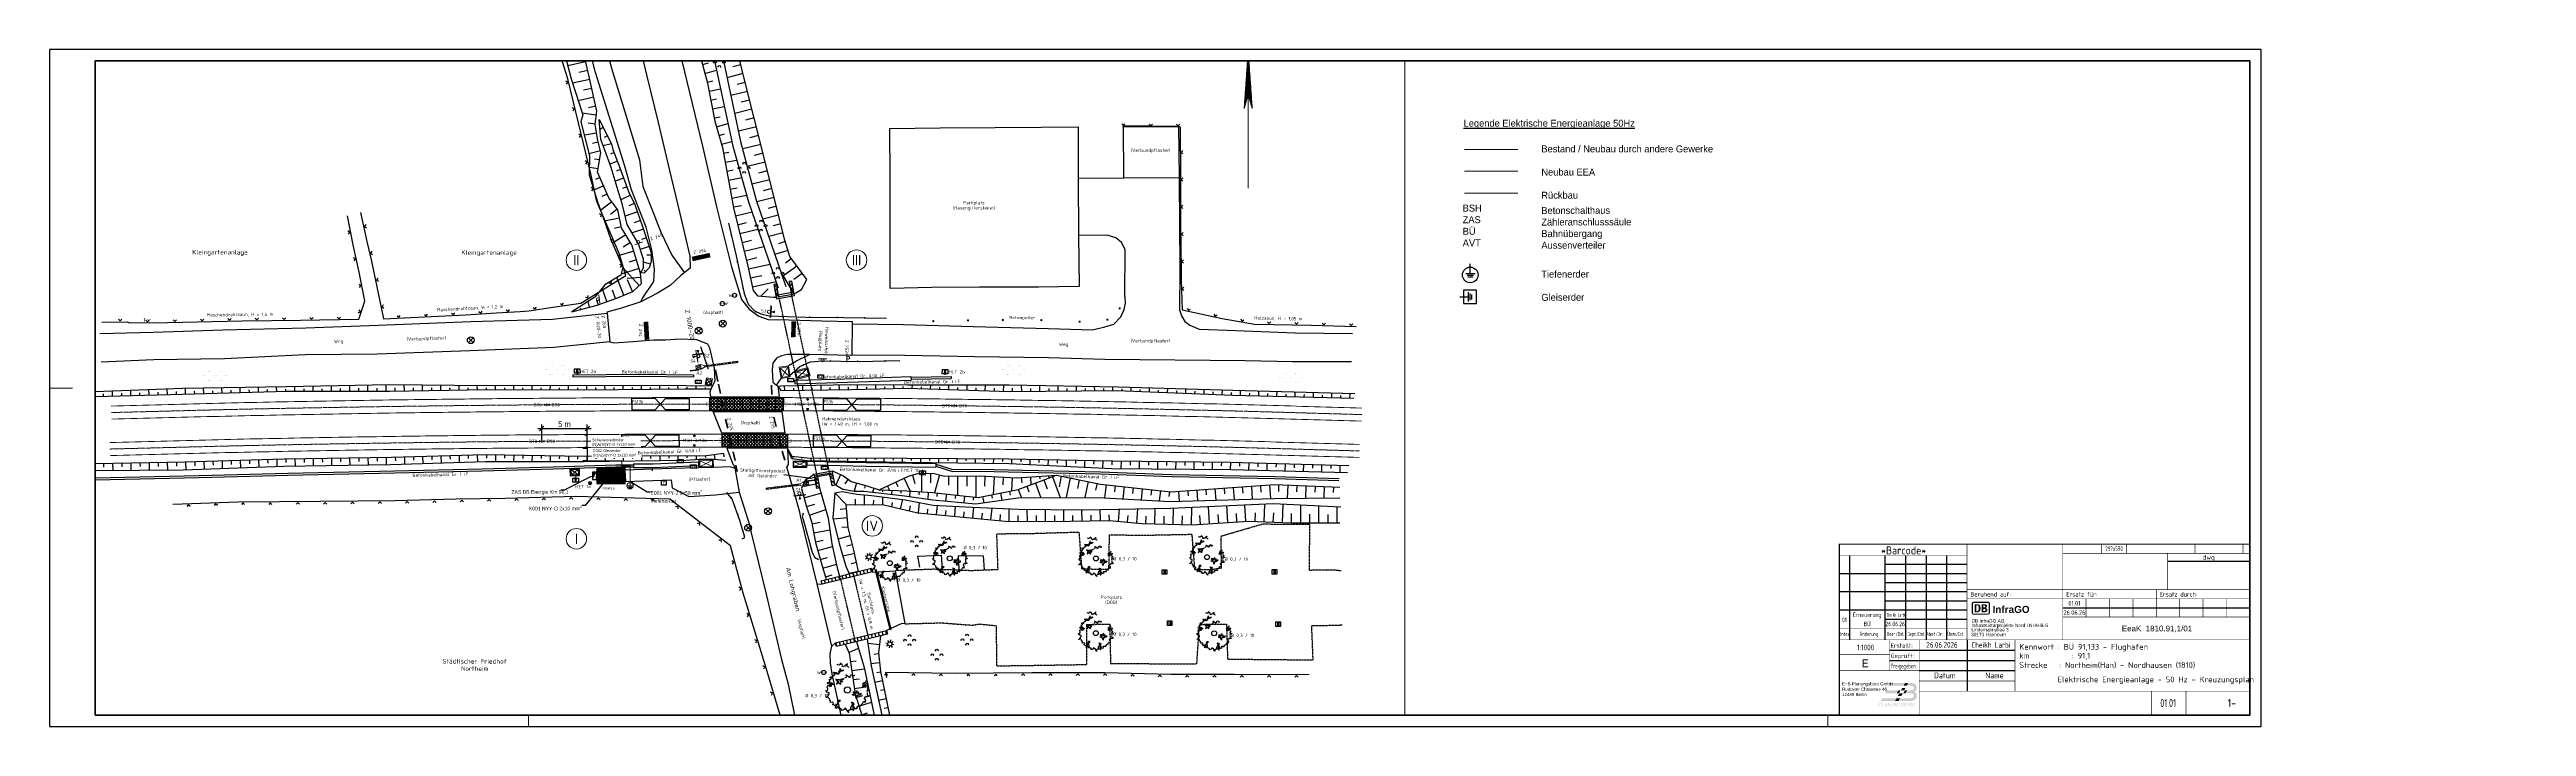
# Paper-space layout 'Layout1' of a CAD drawing. Header units: metres. Extents: x 0 to 1086, y 0 to 297.
# The model-space entities are those that its viewports show. They can reach past a viewport. Long polylines and large blocks are cut down to what shows.
import ezdxf
from ezdxf import colors
from ezdxf.entities.mleader import LeaderData, LeaderLine
from ezdxf.enums import TextEntityAlignment as Align
from ezdxf.math import Vec2, Vec3

# ---------------------------------------------------------------- set-up
doc = ezdxf.new("R2010")
doc.units = ezdxf.units.M
doc.header["$LTSCALE"] = 10
doc.header["$MEASUREMENT"] = 0
doc.linetypes.add('( Dashdot )', pattern=[1.001, 0.5, -0.25, 0.001, -0.25])
doc.linetypes.add('( Dashed )', pattern=[0.75, 0.5, -0.25])
for name, color, linetype, lineweight in [('+EB_Layout_Frame', 7, 'Continuous', 15), ('+EB_Layout_Inner', 7, 'Continuous', 15), ('VG-BLO-Buesicherung', 7, 'Continuous', 13), ('VG-BLO-Fahrbahnmarkierung', 7, 'Continuous', 53), ('VG-BLO-Gleise', 7, 'Continuous', 20)]:
    doc.layers.add(name, color=color, linetype=linetype, lineweight=lineweight)
for name, color, linetype in [('+EB_Legende', 7, 'Continuous'), ('+EB_Planung', 1, 'Continuous'), ('+EB_Planung_EEA', 1, 'Continuous'), ('+EB_Rückbau', 40, 'Continuous'), ('+EB_SF', 7, 'Continuous'), ('_SF018', 7, 'Continuous'), ('Bestand', 250, 'Continuous'), ('VG-BLO-Bauwerke', 7, 'Continuous'), ('VG-BLO-befestigte Flächen', 7, 'Continuous'), ('VG-BLO-BUE Belag', 7, 'Continuous'), ('VG-BLO-Einfriedungen', 7, 'Continuous'), ('VG-BLO-Entwässerung', 7, 'Continuous'), ('VG-BLO-Erdung', 7, 'Continuous'), ('VG-BLO-Gleisschotter', 7, 'Continuous'), ('VG-BLO-Kabeltiefbau', 7, 'Continuous'), ('VG-BLO-LST', 7, 'Continuous'), ('VG-Blo-Nutzung', 7, '( Dashed )'), ('VG-BLO-Schalthaus', 7, 'Continuous'), ('VG-BLO-Schotter', 7, 'Continuous'), ('VG-BLO-SchriftFeld', 7, 'Continuous'), ('VG-BLO-Strassen_Wege', 7, 'Continuous'), ('VG-BLO-Topographie', 7, 'Continuous'), ('VG-BLO-Vegetation', 7, 'Continuous'), ('VG-BLO-Versorgung', 7, 'Continuous'), ('VG-BLO-Vkz', 7, 'Continuous')]:
    doc.layers.add(name, color=color, linetype=linetype)
doc.layers.add('+EB_Planung_EEA-Leitungen', color=6, linetype='Continuous', lineweight=40, plot=False)
doc.layers.add('EB_LOGO', color=7, linetype='Continuous', true_color=0x57585a)
doc.styles.add('Arial', font='')
doc.styles.add('ARIAL-F', font='arialbd.ttf')
doc.styles.add('ISO8', font='isocp.shx')
doc.styles.add('ISOCP', font='isocp.shx')
doc.styles.add('K_Isocp', font='K_isocp.shx')
doc.styles.add('K_isocp_dim', font='K_isocp.shx')
doc.styles.add('Style-isocp', font='isocp.shx')
doc.styles.get('Arial').set_extended_font_data('Arial')
doc.dimstyles.new('250_m_025', dxfattribs={"dimscale": 2.5, "dimtxt": 0.25, "dimasz": 0.2, "dimexe": 0.175, "dimexo": 0.0625, "dimgap": 0.0625, "dimtad": 1, "dimzin": 0, "dimdsep": 46, "dimtxsty": 'K_isocp_dim', "dimblk1": 'OBLIQUE', "dimblk2": 'OBLIQUE', "dimsah": 1, "dimcen": 0.2, "dimdle": 0.175, "dimadec": 0, "dimazin": 0, "dimtfac": 1, "dimtmove": 2, "dimatfit": 3, "dimfxl": 0.175, "dimtvp": 1, "dimtolj": 1, "dimtzin": 0, "dimarcsym": 0})

# ---------------------------------------------------------------- blocks, each defined once
blk = doc.blocks.new('*U67')
at = {"layer": '+EB_Layout_Frame'}
for p, q in [((970, 0), (970, 297)), ((0, 148.5), (10, 148.5)), ((0, 0), (970, 0)), ((210, 0), (210, 5)), ((780, 0), (780, 5))]:
    blk.add_line(p, q, dxfattribs=at)
at = {"layer": '+EB_Layout_Frame', "lineweight": 25}
blk.add_lwpolyline([(0, 0), (970, 0), (970, 297), (0, 297)], close=True, dxfattribs=at)
at = {"layer": '+EB_Layout_Inner', "lineweight": 70}
blk.add_lwpolyline([(20, 5), (965, 5), (965, 292), (20, 292)], close=True, dxfattribs=at)
blk = doc.blocks.new('B9DB04_1')
at = {"layer": 'EB_LOGO', "transparency": 33554687}
h = blk.add_hatch(color=256, dxfattribs=at)
edge = h.paths.add_edge_path(flags=0)
edge.add_spline(control_points=[(-146.1, 11.9), (-146.1, 13.4), (-147.2, 14.1), (-149, 14.1)], knot_values=[0, 0, 0, 0, 1, 1, 1, 1], weights=[1, 1, 1, 1], degree=3, periodic=0)
edge.add_line((-149, 14.1), (-149.5, 14.1))
edge.add_line((-149.5, 14.1), (-150.2, 12.9))
edge.add_line((-150.2, 12.9), (-148.9, 12.9))
edge.add_spline(control_points=[(-148.9, 12.9), (-147.9, 12.9), (-147.3, 12.6), (-147.3, 11.8), (-147.3, 11.1), (-147.9, 10.8), (-148.9, 10.8)], knot_values=[0, 0, 0, 0, 1, 1, 1, 2, 2, 2, 2], weights=[1, 1, 1, 1, 1, 1, 1], degree=3, periodic=0)
edge.add_line((-148.9, 10.8), (-150.1, 10.8))
edge.add_line((-150.1, 10.8), (-150.7, 9.5))
edge.add_line((-150.7, 9.5), (-148.9, 9.5))
edge.add_spline(control_points=[(-148.9, 9.5), (-147.9, 9.5), (-147.3, 9.2), (-147.3, 8.5), (-147.3, 7.7), (-147.9, 7.4), (-148.9, 7.4)], knot_values=[0, 0, 0, 0, 1, 1, 1, 2, 2, 2, 2], weights=[1, 1, 1, 1, 1, 1, 1], degree=3, periodic=0)
edge.add_line((-148.9, 7.4), (-153.1, 7.4))
edge.add_line((-153.1, 7.4), (-153.8, 6.2))
edge.add_line((-153.8, 6.2), (-149.1, 6.2))
edge.add_spline(control_points=[(-149.1, 6.2), (-147.2, 6.2), (-146.1, 6.9), (-146.1, 8.4), (-146.1, 9.3), (-146.5, 9.9), (-147.1, 10.2), (-147.1, 10.2), (-147.1, 10.2), (-147.1, 10.2), (-147.1, 10.2), (-147.1, 10.2), (-147.1, 10.2), (-147.1, 10.2), (-147.1, 10.2), (-147.1, 10.2), (-146.6, 10.4), (-146.1, 11), (-146.1, 11.9)], knot_values=[0, 0, 0, 0, 1, 1, 1, 2, 2, 2, 3, 3, 3, 4, 4, 4, 5, 5, 5, 6, 6, 6, 6], weights=[1, 1, 1, 1, 1, 1, 1, 1, 1, 1, 1, 1, 1, 1, 1, 1, 1, 1, 1], degree=3, periodic=0)
h.paths.add_polyline_path([(-152.1, 12.9), (-151.4, 14.1), (-157.6, 14.1), (-158.2, 12.9), (-152.5, 12.9), (-152.5, 12.9)])
h.paths.add_polyline_path([(-154.5, 10.8), (-159.4, 10.8), (-160, 9.5), (-155.1, 9.5)])
h.paths.add_polyline_path([(-160, 7.4), (-160, 7.4), (-161.2, 7.4), (-161.8, 6.2), (-155.7, 6.2), (-155, 7.4)])
at = {"layer": 'EB_LOGO', "true_color": 0xd7171f, "transparency": 33554687}
h = blk.add_hatch(color=242, dxfattribs=at)
h.paths.add_polyline_path([(-151.3, 10.8), (-152, 9.5), (-151, 9.5), (-150.3, 10.8)])
h.paths.add_polyline_path([(-153.7, 9.5), (-154.3, 8.4), (-152.8, 8.4), (-152.2, 9.5)])
h.paths.add_polyline_path([(-151, 11.9), (-152.4, 11.9), (-153, 10.8), (-151.6, 10.8)])
h.paths.add_polyline_path([(-154.2, 10.8), (-154.9, 9.5), (-153.9, 9.5), (-153.2, 10.8)])
at = {"layer": 'EB_LOGO', "transparency": 33554687}
h = blk.add_hatch(color=256, dxfattribs=at)
edge = h.paths.add_edge_path(flags=0)
edge.add_spline(control_points=[(-162.2, 4.4), (-162.1, 4.4), (-162.1, 4.4), (-162, 4.4), (-161.9, 4.5), (-161.9, 4.5), (-161.8, 4.5), (-161.7, 4.6), (-161.7, 4.6), (-161.6, 4.7), (-161.6, 4.7), (-161.6, 4.8), (-161.5, 4.8)], knot_values=[0, 0, 0, 0, 1, 1, 1, 2, 2, 2, 3, 3, 3, 4, 4, 4, 4], weights=[1, 1, 1, 1, 1, 1, 1, 1, 1, 1, 1, 1, 1], degree=3, periodic=0)
edge.add_line((-161.5, 4.8), (-161.5, 4.9))
edge.add_spline(control_points=[(-161.5, 4.9), (-161.5, 4.9), (-161.4, 5), (-161.4, 5.1), (-161.4, 5.1), (-161.4, 5.1), (-161.4, 5.2), (-161.4, 5.2), (-161.5, 5.3), (-161.5, 5.3), (-161.6, 5.3), (-161.6, 5.3), (-161.7, 5.3)], knot_values=[0, 0, 0, 0, 1, 1, 1, 2, 2, 2, 3, 3, 3, 4, 4, 4, 4], weights=[1, 1, 1, 1, 1, 1, 1, 1, 1, 1, 1, 1, 1], degree=3, periodic=0)
edge.add_line((-161.7, 5.3), (-162.3, 5.3))
edge.add_line((-162.3, 5.3), (-163, 3.8))
edge.add_line((-163, 3.8), (-162.8, 3.8))
edge.add_line((-162.8, 3.8), (-162.5, 4.4))
edge.add_line((-162.5, 4.4), (-162.2, 4.4))
edge = h.paths.add_edge_path(flags=0)
edge.add_line((-162.1, 5.1), (-161.8, 5.1))
edge.add_spline(control_points=[(-161.8, 5.1), (-161.7, 5.1), (-161.7, 5.1), (-161.7, 5.1), (-161.6, 5), (-161.7, 5), (-161.7, 4.9)], knot_values=[0, 0, 0, 0, 1, 1, 1, 2, 2, 2, 2], weights=[1, 1, 1, 1, 1, 1, 1], degree=3, periodic=0)
edge.add_line((-161.7, 4.9), (-161.7, 4.8))
edge.add_spline(control_points=[(-161.7, 4.8), (-161.8, 4.7), (-161.8, 4.7), (-161.9, 4.6), (-162, 4.6), (-162.1, 4.6), (-162.2, 4.6)], knot_values=[0, 0, 0, 0, 1, 1, 1, 2, 2, 2, 2], weights=[1, 1, 1, 1, 1, 1, 1], degree=3, periodic=0)
edge.add_line((-162.2, 4.6), (-162.4, 4.6))
edge.add_line((-162.4, 4.6), (-162.1, 5.1))
h.paths.add_polyline_path([(-161, 5.3), (-161.8, 3.8), (-160.9, 3.8), (-160.8, 4), (-161.5, 4), (-160.8, 5.3)])
h.paths.add_polyline_path([(-159.7, 3.8), (-159.5, 3.8), (-159.2, 5.3), (-159.4, 5.3), (-160.7, 3.8), (-160.5, 3.8), (-160.2, 4.2), (-159.6, 4.2)])
h.paths.add_polyline_path([(-159.4, 5.1), (-159.6, 4.4), (-160, 4.4)])
h.paths.add_polyline_path([(-158.5, 5.3), (-159.3, 3.8), (-159.1, 3.8), (-158.5, 5), (-158.4, 3.8), (-158.2, 3.8), (-157.4, 5.3), (-157.6, 5.3), (-158.2, 4.2), (-158.3, 5.3)])
edge = h.paths.add_edge_path(flags=0)
edge.add_spline(control_points=[(-157, 3.8), (-156.9, 3.9), (-156.9, 3.9), (-156.8, 4), (-156.7, 4), (-156.6, 4.1), (-156.6, 4.2), (-156.5, 4.2), (-156.5, 4.3), (-156.4, 4.4)], knot_values=[0, 0, 0, 0, 1, 1, 1, 2, 2, 2, 3, 3, 3, 3], weights=[1, 1, 1, 1, 1, 1, 1, 1, 1, 1], degree=3, periodic=0)
edge.add_line((-156.4, 4.4), (-156, 5.3))
edge.add_line((-156, 5.3), (-156.2, 5.3))
edge.add_line((-156.2, 5.3), (-156.6, 4.4))
edge.add_spline(control_points=[(-156.6, 4.4), (-156.7, 4.3), (-156.7, 4.3), (-156.8, 4.2), (-156.8, 4.2), (-156.8, 4.1), (-156.9, 4.1), (-156.9, 4), (-157, 4), (-157, 4), (-157.1, 4), (-157.1, 4), (-157.2, 4), (-157.3, 4), (-157.3, 4), (-157.4, 4), (-157.4, 4), (-157.4, 4), (-157.4, 4.1), (-157.4, 4.1), (-157.4, 4.2), (-157.4, 4.2), (-157.4, 4.3), (-157.4, 4.3), (-157.3, 4.4)], knot_values=[0, 0, 0, 0, 1, 1, 1, 2, 2, 2, 3, 3, 3, 4, 4, 4, 5, 5, 5, 6, 6, 6, 7, 7, 7, 8, 8, 8, 8], weights=[1, 1, 1, 1, 1, 1, 1, 1, 1, 1, 1, 1, 1, 1, 1, 1, 1, 1, 1, 1, 1, 1, 1, 1, 1], degree=3, periodic=0)
edge.add_line((-157.3, 4.4), (-156.9, 5.3))
edge.add_line((-156.9, 5.3), (-157.1, 5.3))
edge.add_line((-157.1, 5.3), (-157.5, 4.4))
edge.add_spline(control_points=[(-157.5, 4.4), (-157.6, 4.3), (-157.6, 4.2), (-157.7, 4.1), (-157.7, 4.1), (-157.7, 4), (-157.7, 4), (-157.7, 3.9), (-157.6, 3.9), (-157.6, 3.8), (-157.5, 3.8), (-157.4, 3.8), (-157.3, 3.8), (-157.2, 3.8), (-157.1, 3.8), (-157, 3.8)], knot_values=[0, 0, 0, 0, 1, 1, 1, 2, 2, 2, 3, 3, 3, 4, 4, 4, 5, 5, 5, 5], weights=[1, 1, 1, 1, 1, 1, 1, 1, 1, 1, 1, 1, 1, 1, 1, 1], degree=3, periodic=0)
h.paths.add_polyline_path([(-155.6, 5.3), (-156.4, 3.8), (-156.2, 3.8), (-155.6, 5), (-155.5, 3.8), (-155.3, 3.8), (-154.5, 5.3), (-154.7, 5.3), (-155.3, 4.2), (-155.4, 5.3)])
edge = h.paths.add_edge_path(flags=0)
edge.add_spline(control_points=[(-153.5, 5.1), (-153.4, 5.1), (-153.4, 5.1), (-153.4, 5.1)], knot_values=[0, 0, 0, 0, 1, 1, 1, 1], weights=[1, 1, 1, 1], degree=3, periodic=0)
edge.add_line((-153.4, 5.1), (-153.2, 5.3))
edge.add_spline(control_points=[(-153.2, 5.3), (-153.3, 5.3), (-153.3, 5.3), (-153.4, 5.3), (-153.4, 5.3), (-153.5, 5.3), (-153.6, 5.3), (-153.7, 5.3), (-153.8, 5.3), (-153.9, 5.3), (-154, 5.2), (-154.1, 5.2), (-154.2, 5.1), (-154.3, 5.1), (-154.3, 5), (-154.4, 4.9), (-154.5, 4.8), (-154.5, 4.7), (-154.6, 4.6)], knot_values=[0, 0, 0, 0, 1, 1, 1, 2, 2, 2, 3, 3, 3, 4, 4, 4, 5, 5, 5, 6, 6, 6, 6], weights=[1, 1, 1, 1, 1, 1, 1, 1, 1, 1, 1, 1, 1, 1, 1, 1, 1, 1, 1], degree=3, periodic=0)
edge.add_line((-154.6, 4.6), (-154.7, 4.5))
edge.add_spline(control_points=[(-154.7, 4.5), (-154.7, 4.4), (-154.8, 4.3), (-154.8, 4.2), (-154.8, 4.1), (-154.8, 4.1), (-154.8, 4), (-154.8, 3.9), (-154.8, 3.9), (-154.7, 3.9), (-154.6, 3.8), (-154.5, 3.8), (-154.4, 3.8), (-154.4, 3.8), (-154.3, 3.8), (-154.3, 3.8), (-154.3, 3.8), (-154.2, 3.8), (-154.2, 3.8), (-154.1, 3.8), (-154.1, 3.8), (-154.1, 3.8), (-154, 3.9), (-154, 3.9), (-154, 3.9)], knot_values=[0, 0, 0, 0, 1, 1, 1, 2, 2, 2, 3, 3, 3, 4, 4, 4, 5, 5, 5, 6, 6, 6, 7, 7, 7, 8, 8, 8, 8], weights=[1, 1, 1, 1, 1, 1, 1, 1, 1, 1, 1, 1, 1, 1, 1, 1, 1, 1, 1, 1, 1, 1, 1, 1, 1], degree=3, periodic=0)
edge.add_line((-154, 3.9), (-153.6, 4.6))
edge.add_line((-153.6, 4.6), (-154, 4.6))
edge.add_line((-154, 4.6), (-154.1, 4.5))
edge.add_line((-154.1, 4.5), (-153.8, 4.5))
edge.add_line((-153.8, 4.5), (-154.1, 4))
edge.add_spline(control_points=[(-154.1, 4), (-154.2, 4), (-154.2, 4), (-154.3, 4), (-154.4, 4), (-154.4, 4), (-154.5, 4), (-154.5, 4), (-154.6, 4), (-154.6, 4.1), (-154.6, 4.1), (-154.6, 4.2), (-154.6, 4.2), (-154.5, 4.3), (-154.5, 4.4), (-154.5, 4.5)], knot_values=[0, 0, 0, 0, 1, 1, 1, 2, 2, 2, 3, 3, 3, 4, 4, 4, 5, 5, 5, 5], weights=[1, 1, 1, 1, 1, 1, 1, 1, 1, 1, 1, 1, 1, 1, 1, 1], degree=3, periodic=0)
edge.add_line((-154.5, 4.5), (-154.4, 4.6))
edge.add_spline(control_points=[(-154.4, 4.6), (-154.3, 4.7), (-154.3, 4.8), (-154.2, 4.9), (-154.2, 5), (-154.1, 5), (-154.1, 5.1), (-154, 5.1), (-153.9, 5.1), (-153.9, 5.1), (-153.8, 5.1), (-153.7, 5.2), (-153.6, 5.2), (-153.6, 5.2), (-153.5, 5.2), (-153.5, 5.1)], knot_values=[0, 0, 0, 0, 1, 1, 1, 2, 2, 2, 3, 3, 3, 4, 4, 4, 5, 5, 5, 5], weights=[1, 1, 1, 1, 1, 1, 1, 1, 1, 1, 1, 1, 1, 1, 1, 1], degree=3, periodic=0)
edge = h.paths.add_edge_path(flags=0)
edge.add_spline(control_points=[(-152.8, 3.9), (-152.7, 4), (-152.6, 4.1), (-152.5, 4.2)], knot_values=[0, 0, 0, 0, 1, 1, 1, 1], weights=[1, 1, 1, 1], degree=3, periodic=0)
edge.add_line((-152.5, 4.2), (-152.5, 4.3))
edge.add_spline(control_points=[(-152.5, 4.3), (-152.4, 4.4), (-152.4, 4.5), (-152.4, 4.5), (-152.5, 4.6), (-152.5, 4.6), (-152.7, 4.7)], knot_values=[0, 0, 0, 0, 1, 1, 1, 2, 2, 2, 2], weights=[1, 1, 1, 1, 1, 1, 1], degree=3, periodic=0)
edge.add_line((-152.7, 4.7), (-152.8, 4.7))
edge.add_spline(control_points=[(-152.8, 4.7), (-152.9, 4.7), (-152.9, 4.7), (-153, 4.8), (-153, 4.8), (-153, 4.8), (-152.9, 4.9), (-152.9, 5), (-152.8, 5.1), (-152.8, 5.1), (-152.7, 5.1), (-152.6, 5.2), (-152.5, 5.2), (-152.4, 5.2), (-152.3, 5.2), (-152.3, 5.1), (-152.2, 5.1), (-152.2, 5.1), (-152.1, 5.1)], knot_values=[0, 0, 0, 0, 1, 1, 1, 2, 2, 2, 3, 3, 3, 4, 4, 4, 5, 5, 5, 6, 6, 6, 6], weights=[1, 1, 1, 1, 1, 1, 1, 1, 1, 1, 1, 1, 1, 1, 1, 1, 1, 1, 1], degree=3, periodic=0)
edge.add_line((-152.1, 5.1), (-152, 5.3))
edge.add_spline(control_points=[(-152, 5.3), (-152.1, 5.3), (-152.1, 5.3), (-152.2, 5.3), (-152.2, 5.3), (-152.3, 5.3), (-152.4, 5.3), (-152.5, 5.3), (-152.7, 5.3), (-152.8, 5.2), (-153, 5.2), (-153.1, 5.1), (-153.1, 4.9)], knot_values=[0, 0, 0, 0, 1, 1, 1, 2, 2, 2, 3, 3, 3, 4, 4, 4, 4], weights=[1, 1, 1, 1, 1, 1, 1, 1, 1, 1, 1, 1, 1], degree=3, periodic=0)
edge.add_line((-153.1, 4.9), (-153.1, 4.9))
edge.add_spline(control_points=[(-153.1, 4.9), (-153.2, 4.8), (-153.2, 4.7), (-153.2, 4.6), (-153.2, 4.6), (-153.1, 4.5), (-153, 4.5)], knot_values=[0, 0, 0, 0, 1, 1, 1, 2, 2, 2, 2], weights=[1, 1, 1, 1, 1, 1, 1], degree=3, periodic=0)
edge.add_line((-153, 4.5), (-152.8, 4.5))
edge.add_spline(control_points=[(-152.8, 4.5), (-152.8, 4.5), (-152.8, 4.5), (-152.7, 4.5), (-152.7, 4.4), (-152.7, 4.4), (-152.7, 4.4), (-152.7, 4.4), (-152.7, 4.4), (-152.7, 4.3), (-152.7, 4.3), (-152.7, 4.3), (-152.7, 4.2), (-152.8, 4.2), (-152.8, 4.1), (-152.9, 4), (-153, 4), (-153.1, 4), (-153.2, 4), (-153.3, 4), (-153.3, 4), (-153.4, 4), (-153.5, 4), (-153.5, 4), (-153.6, 4)], knot_values=[0, 0, 0, 0, 1, 1, 1, 2, 2, 2, 3, 3, 3, 4, 4, 4, 5, 5, 5, 6, 6, 6, 7, 7, 7, 8, 8, 8, 8], weights=[1, 1, 1, 1, 1, 1, 1, 1, 1, 1, 1, 1, 1, 1, 1, 1, 1, 1, 1, 1, 1, 1, 1, 1, 1], degree=3, periodic=0)
edge.add_line((-153.6, 4), (-153.7, 3.9))
edge.add_spline(control_points=[(-153.7, 3.9), (-153.6, 3.9), (-153.6, 3.8), (-153.5, 3.8), (-153.5, 3.8), (-153.4, 3.8), (-153.3, 3.8), (-153.1, 3.8), (-153, 3.8), (-152.8, 3.9)], knot_values=[0, 0, 0, 0, 1, 1, 1, 2, 2, 2, 3, 3, 3, 3], weights=[1, 1, 1, 1, 1, 1, 1, 1, 1, 1], degree=3, periodic=0)
edge = h.paths.add_edge_path(flags=0)
edge.add_spline(control_points=[(-151.9, 3.8), (-151.8, 3.8), (-151.8, 3.8), (-151.7, 3.9), (-151.6, 3.9), (-151.6, 3.9), (-151.5, 3.9), (-151.5, 4), (-151.4, 4), (-151.4, 4), (-151.3, 4.1), (-151.3, 4.1), (-151.2, 4.2)], knot_values=[0, 0, 0, 0, 1, 1, 1, 2, 2, 2, 3, 3, 3, 4, 4, 4, 4], weights=[1, 1, 1, 1, 1, 1, 1, 1, 1, 1, 1, 1, 1], degree=3, periodic=0)
edge.add_line((-151.2, 4.2), (-151.2, 4.3))
edge.add_spline(control_points=[(-151.2, 4.3), (-151.2, 4.3), (-151.1, 4.4), (-151.2, 4.5), (-151.2, 4.5), (-151.2, 4.6), (-151.3, 4.6), (-151.2, 4.6), (-151.1, 4.7), (-151, 4.7), (-151, 4.8), (-150.9, 4.8), (-150.9, 4.9)], knot_values=[0, 0, 0, 0, 1, 1, 1, 2, 2, 2, 3, 3, 3, 4, 4, 4, 4], weights=[1, 1, 1, 1, 1, 1, 1, 1, 1, 1, 1, 1, 1], degree=3, periodic=0)
edge.add_line((-150.9, 4.9), (-150.9, 4.9))
edge.add_spline(control_points=[(-150.9, 4.9), (-150.9, 5), (-150.8, 5), (-150.8, 5.1), (-150.8, 5.1), (-150.8, 5.2), (-150.8, 5.2), (-150.9, 5.2), (-150.9, 5.3), (-150.9, 5.3), (-151, 5.3), (-151, 5.3), (-151.1, 5.3)], knot_values=[0, 0, 0, 0, 1, 1, 1, 2, 2, 2, 3, 3, 3, 4, 4, 4, 4], weights=[1, 1, 1, 1, 1, 1, 1, 1, 1, 1, 1, 1, 1], degree=3, periodic=0)
edge.add_line((-151.1, 5.3), (-151.7, 5.3))
edge.add_line((-151.7, 5.3), (-152.5, 3.8))
edge.add_line((-152.5, 3.8), (-151.9, 3.8))
edge = h.paths.add_edge_path(flags=0)
edge.add_line((-151.9, 4.5), (-151.6, 4.5))
edge.add_spline(control_points=[(-151.6, 4.5), (-151.4, 4.5), (-151.3, 4.4), (-151.4, 4.3)], knot_values=[0, 0, 0, 0, 1, 1, 1, 1], weights=[1, 1, 1, 1], degree=3, periodic=0)
edge.add_line((-151.4, 4.3), (-151.4, 4.2))
edge.add_spline(control_points=[(-151.4, 4.2), (-151.5, 4.1), (-151.5, 4.1), (-151.6, 4), (-151.7, 4), (-151.7, 4), (-151.8, 4)], knot_values=[0, 0, 0, 0, 1, 1, 1, 2, 2, 2, 2], weights=[1, 1, 1, 1, 1, 1, 1], degree=3, periodic=0)
edge.add_line((-151.8, 4), (-152.2, 4))
edge.add_line((-152.2, 4), (-151.9, 4.5))
edge = h.paths.add_edge_path(flags=0)
edge.add_line((-151.5, 5.1), (-151.2, 5.1))
edge.add_spline(control_points=[(-151.2, 5.1), (-151.2, 5.1), (-151.1, 5.1), (-151.1, 5.1), (-151.1, 5.1), (-151.1, 5), (-151.1, 4.9)], knot_values=[0, 0, 0, 0, 1, 1, 1, 2, 2, 2, 2], weights=[1, 1, 1, 1, 1, 1, 1], degree=3, periodic=0)
edge.add_line((-151.1, 4.9), (-151.1, 4.9))
edge.add_spline(control_points=[(-151.1, 4.9), (-151.2, 4.8), (-151.2, 4.8), (-151.3, 4.7), (-151.3, 4.7), (-151.4, 4.7), (-151.5, 4.7)], knot_values=[0, 0, 0, 0, 1, 1, 1, 2, 2, 2, 2], weights=[1, 1, 1, 1, 1, 1, 1], degree=3, periodic=0)
edge.add_line((-151.5, 4.7), (-151.8, 4.7))
edge.add_line((-151.8, 4.7), (-151.5, 5.1))
edge = h.paths.add_edge_path(flags=0)
edge.add_spline(control_points=[(-150.4, 3.8), (-150.3, 3.9), (-150.2, 3.9), (-150.1, 4), (-150.1, 4), (-150, 4.1), (-149.9, 4.2), (-149.9, 4.2), (-149.8, 4.3), (-149.8, 4.4)], knot_values=[0, 0, 0, 0, 1, 1, 1, 2, 2, 2, 3, 3, 3, 3], weights=[1, 1, 1, 1, 1, 1, 1, 1, 1, 1], degree=3, periodic=0)
edge.add_line((-149.8, 4.4), (-149.3, 5.3))
edge.add_line((-149.3, 5.3), (-149.5, 5.3))
edge.add_line((-149.5, 5.3), (-150, 4.4))
edge.add_spline(control_points=[(-150, 4.4), (-150, 4.3), (-150.1, 4.3), (-150.1, 4.2), (-150.1, 4.2), (-150.2, 4.1), (-150.2, 4.1), (-150.3, 4), (-150.3, 4), (-150.4, 4), (-150.4, 4), (-150.5, 4), (-150.6, 4), (-150.6, 4), (-150.7, 4), (-150.7, 4), (-150.7, 4), (-150.8, 4), (-150.8, 4.1), (-150.8, 4.1), (-150.8, 4.2), (-150.8, 4.2), (-150.7, 4.3), (-150.7, 4.3), (-150.7, 4.4)], knot_values=[0, 0, 0, 0, 1, 1, 1, 2, 2, 2, 3, 3, 3, 4, 4, 4, 5, 5, 5, 6, 6, 6, 7, 7, 7, 8, 8, 8, 8], weights=[1, 1, 1, 1, 1, 1, 1, 1, 1, 1, 1, 1, 1, 1, 1, 1, 1, 1, 1, 1, 1, 1, 1, 1, 1], degree=3, periodic=0)
edge.add_line((-150.7, 4.4), (-150.2, 5.3))
edge.add_line((-150.2, 5.3), (-150.4, 5.3))
edge.add_line((-150.4, 5.3), (-150.9, 4.4))
edge.add_spline(control_points=[(-150.9, 4.4), (-150.9, 4.3), (-151, 4.2), (-151, 4.1), (-151, 4.1), (-151, 4), (-151, 4), (-151, 3.9), (-151, 3.9), (-150.9, 3.8), (-150.8, 3.8), (-150.8, 3.8), (-150.7, 3.8), (-150.5, 3.8), (-150.4, 3.8), (-150.4, 3.8)], knot_values=[0, 0, 0, 0, 1, 1, 1, 2, 2, 2, 3, 3, 3, 4, 4, 4, 5, 5, 5, 5], weights=[1, 1, 1, 1, 1, 1, 1, 1, 1, 1, 1, 1, 1, 1, 1, 1], degree=3, periodic=0)
edge = h.paths.add_edge_path(flags=0)
edge.add_spline(control_points=[(-149.8, 5.6), (-149.7, 5.6), (-149.8, 5.7), (-149.8, 5.7), (-149.9, 5.7), (-150, 5.6), (-150, 5.6), (-150.1, 5.5), (-150, 5.4), (-150, 5.4), (-149.9, 5.4), (-149.8, 5.5), (-149.8, 5.6)], knot_values=[0, 0, 0, 0, 1, 1, 1, 2, 2, 2, 3, 3, 3, 4, 4, 4, 4], weights=[1, 1, 1, 1, 1, 1, 1, 1, 1, 1, 1, 1, 1], degree=3, periodic=0)
edge = h.paths.add_edge_path(flags=0)
edge.add_spline(control_points=[(-149.4, 5.6), (-149.4, 5.6), (-149.4, 5.7), (-149.5, 5.7), (-149.5, 5.7), (-149.6, 5.6), (-149.6, 5.6), (-149.7, 5.5), (-149.7, 5.4), (-149.6, 5.4), (-149.5, 5.4), (-149.4, 5.5), (-149.4, 5.6)], knot_values=[0, 0, 0, 0, 1, 1, 1, 2, 2, 2, 3, 3, 3, 4, 4, 4, 4], weights=[1, 1, 1, 1, 1, 1, 1, 1, 1, 1, 1, 1, 1], degree=3, periodic=0)
edge = h.paths.add_edge_path(flags=0)
edge.add_spline(control_points=[(-148.2, 4.9), (-148.1, 4.9), (-148.1, 5), (-148.1, 5.1), (-148.1, 5.1), (-148.1, 5.1), (-148.1, 5.2), (-148.1, 5.2), (-148.2, 5.3), (-148.2, 5.3), (-148.3, 5.3), (-148.3, 5.3), (-148.4, 5.3)], knot_values=[0, 0, 0, 0, 1, 1, 1, 2, 2, 2, 3, 3, 3, 4, 4, 4, 4], weights=[1, 1, 1, 1, 1, 1, 1, 1, 1, 1, 1, 1, 1], degree=3, periodic=0)
edge.add_line((-148.4, 5.3), (-149, 5.3))
edge.add_line((-149, 5.3), (-149.7, 3.8))
edge.add_line((-149.7, 3.8), (-149.5, 3.8))
edge.add_line((-149.5, 3.8), (-149.2, 4.4))
edge.add_line((-149.2, 4.4), (-148.9, 4.4))
edge.add_line((-148.9, 4.4), (-148.9, 3.8))
edge.add_line((-148.9, 3.8), (-148.7, 3.8))
edge.add_line((-148.7, 3.8), (-148.7, 4.4))
edge.add_spline(control_points=[(-148.7, 4.4), (-148.6, 4.5), (-148.5, 4.5), (-148.4, 4.6), (-148.3, 4.7), (-148.3, 4.7), (-148.2, 4.8)], knot_values=[0, 0, 0, 0, 1, 1, 1, 2, 2, 2, 2], weights=[1, 1, 1, 1, 1, 1, 1], degree=3, periodic=0)
edge.add_line((-148.2, 4.8), (-148.2, 4.9))
edge = h.paths.add_edge_path(flags=0)
edge.add_line((-148.8, 5.1), (-148.5, 5.1))
edge.add_spline(control_points=[(-148.5, 5.1), (-148.4, 5.1), (-148.4, 5.1), (-148.4, 5.1), (-148.3, 5), (-148.3, 5), (-148.4, 4.9)], knot_values=[0, 0, 0, 0, 1, 1, 1, 2, 2, 2, 2], weights=[1, 1, 1, 1, 1, 1, 1], degree=3, periodic=0)
edge.add_line((-148.4, 4.9), (-148.4, 4.8))
edge.add_spline(control_points=[(-148.4, 4.8), (-148.5, 4.8), (-148.5, 4.7), (-148.6, 4.7), (-148.7, 4.6), (-148.7, 4.6), (-148.8, 4.6)], knot_values=[0, 0, 0, 0, 1, 1, 1, 2, 2, 2, 2], weights=[1, 1, 1, 1, 1, 1, 1], degree=3, periodic=0)
edge.add_line((-148.8, 4.6), (-149.1, 4.6))
edge.add_line((-149.1, 4.6), (-148.8, 5.1))
edge = h.paths.add_edge_path(flags=0)
edge.add_spline(control_points=[(-147.2, 4.5), (-147.3, 4.4), (-147.3, 4.3), (-147.4, 4.2), (-147.4, 4.2), (-147.5, 4.1), (-147.5, 4.1), (-147.6, 4), (-147.6, 4), (-147.7, 4), (-147.7, 4), (-147.8, 4), (-147.8, 4), (-147.9, 4), (-148, 4), (-148, 4), (-148, 4), (-148.1, 4), (-148.1, 4.1), (-148.1, 4.1), (-148.1, 4.2), (-148.1, 4.2), (-148, 4.3), (-148, 4.4), (-147.9, 4.5)], knot_values=[0, 0, 0, 0, 1, 1, 1, 2, 2, 2, 3, 3, 3, 4, 4, 4, 5, 5, 5, 6, 6, 6, 7, 7, 7, 8, 8, 8, 8], weights=[1, 1, 1, 1, 1, 1, 1, 1, 1, 1, 1, 1, 1, 1, 1, 1, 1, 1, 1, 1, 1, 1, 1, 1, 1], degree=3, periodic=0)
edge.add_line((-147.9, 4.5), (-147.8, 4.7))
edge.add_spline(control_points=[(-147.8, 4.7), (-147.8, 4.8), (-147.7, 4.8), (-147.7, 4.9), (-147.6, 5), (-147.6, 5), (-147.5, 5.1), (-147.5, 5.1), (-147.4, 5.1), (-147.4, 5.1), (-147.3, 5.2), (-147.3, 5.2), (-147.2, 5.2), (-147.1, 5.2), (-147.1, 5.2), (-147.1, 5.1), (-147, 5.1), (-147, 5.1), (-147, 5.1), (-147, 5), (-147, 5), (-147, 4.9), (-147, 4.8), (-147.1, 4.8), (-147.1, 4.7)], knot_values=[0, 0, 0, 0, 1, 1, 1, 2, 2, 2, 3, 3, 3, 4, 4, 4, 5, 5, 5, 6, 6, 6, 7, 7, 7, 8, 8, 8, 8], weights=[1, 1, 1, 1, 1, 1, 1, 1, 1, 1, 1, 1, 1, 1, 1, 1, 1, 1, 1, 1, 1, 1, 1, 1, 1], degree=3, periodic=0)
edge.add_line((-147.1, 4.7), (-147.2, 4.5))
edge = h.paths.add_edge_path(flags=0)
edge.add_spline(control_points=[(-148.2, 4.5), (-148.2, 4.4), (-148.3, 4.3), (-148.3, 4.2), (-148.3, 4.1), (-148.3, 4), (-148.3, 4), (-148.3, 3.9), (-148.3, 3.9), (-148.2, 3.8), (-148.1, 3.8), (-148.1, 3.8), (-147.9, 3.8), (-147.8, 3.8), (-147.7, 3.8), (-147.6, 3.8), (-147.5, 3.9), (-147.5, 3.9), (-147.4, 4), (-147.3, 4), (-147.2, 4.1), (-147.2, 4.2), (-147.1, 4.3), (-147.1, 4.4), (-147, 4.5)], knot_values=[0, 0, 0, 0, 1, 1, 1, 2, 2, 2, 3, 3, 3, 4, 4, 4, 5, 5, 5, 6, 6, 6, 7, 7, 7, 8, 8, 8, 8], weights=[1, 1, 1, 1, 1, 1, 1, 1, 1, 1, 1, 1, 1, 1, 1, 1, 1, 1, 1, 1, 1, 1, 1, 1, 1], degree=3, periodic=0)
edge.add_line((-147, 4.5), (-146.9, 4.7))
edge.add_spline(control_points=[(-146.9, 4.7), (-146.8, 4.8), (-146.8, 4.9), (-146.8, 4.9), (-146.8, 5), (-146.7, 5.1), (-146.8, 5.2), (-146.8, 5.2), (-146.8, 5.3), (-146.9, 5.3), (-146.9, 5.3), (-147, 5.3), (-147.1, 5.3), (-147.2, 5.3), (-147.3, 5.3), (-147.4, 5.3), (-147.5, 5.3), (-147.6, 5.2), (-147.7, 5.2), (-147.8, 5.1), (-147.8, 5), (-147.9, 4.9), (-147.9, 4.9), (-148, 4.8), (-148.1, 4.7)], knot_values=[0, 0, 0, 0, 1, 1, 1, 2, 2, 2, 3, 3, 3, 4, 4, 4, 5, 5, 5, 6, 6, 6, 7, 7, 7, 8, 8, 8, 8], weights=[1, 1, 1, 1, 1, 1, 1, 1, 1, 1, 1, 1, 1, 1, 1, 1, 1, 1, 1, 1, 1, 1, 1, 1, 1], degree=3, periodic=0)
edge.add_line((-148.1, 4.7), (-148.2, 4.5))
at = {"const_width": 0.5}
blk.add_lwpolyline([(-180, 75), (0, 75), (0, 0), (-180, 0)], close=True, dxfattribs=at)
at = {"const_width": 0.25}
for points in [[(-180, 70), (-124, 70)], [(-124, 33), (-124, 75)], [(-82, 33), (-82, 75)], [(-82, 71), (0, 71)], [(-65, 71), (-65, 75)], [(-54, 71), (-54, 75)], [(-36, 55), (-36, 71)], [(-24, 71), (-24, 75)], [(-3, 71), (-3, 75)], [(-124, 55), (0, 55)], [(-41, 43), (-41, 55)], [(-124, 51), (0, 51)], [(-71.8, 43), (-71.8, 51)], [(-61.5, 43), (-61.5, 51)], [(-51.2, 43), (-51.2, 51)], [(-30.8, 43), (-30.8, 51)], [(-20.5, 43), (-20.5, 51)], [(-10.2, 43), (-10.2, 51)], [(-124, 38), (-180, 38)], [(-180, 33), (0, 33)], [(-158, 33), (-158, 19.5)], [(-145, 33), (-145, 0)], [(-103, 33), (-103, 10.5)], [(-82, 43), (0, 43)], [(-158, 26.5), (-180, 26.5)], [(-180, 19.5), (-145, 19.5)], [(-145, 15), (-103, 15)], [(-145, 10.5), (0, 10.5)], [(-43, 10.5), (-43, 0)], [(-28, 10.5), (-28, 0)]]:
    blk.add_lwpolyline(points, dxfattribs=at)
for points in [[(-175.5, 70), (-175.5, 33)], [(-160, 70), (-160, 33)], [(-124, 66), (-160, 66)], [(-151, 70), (-151, 33)], [(-142, 70), (-142, 33)], [(-133, 70), (-133, 33)], [(-36, 67.5), (0, 67.5)], [(-124, 62), (-180, 62)], [(-124, 58), (-160, 58)], [(-124, 54), (-180, 54)], [(-124, 46), (-180, 46)], [(-124, 50), (-160, 50)], [(-82, 47), (0, 47)], [(-124, 42), (-160, 42)], [(-124, 33), (-124, 10.5)], [(-158, 28.5), (-103, 28.5)], [(-158, 24), (-103, 24)], [(-145, 19.5), (-103, 19.5)]]:
    blk.add_lwpolyline(points)
at = {"layer": 'EB_LOGO', "color": 242, "true_color": 0xd7171f, "transparency": 33554687}
for points in [[(-151.2, 14.1), (-149.8, 14.1), (-151.9, 12.9), (-150.4, 12.9)], [(-154.8, 7.4), (-153.3, 7.4), (-155.5, 6.2), (-154, 6.2)]]:
    blk.add_solid(points, dxfattribs=at)
at = {"layer": 'EB_LOGO', "transparency": 33554687}
blk.add_solid([(-153.1, 10.8), (-153.1, 10.8), (-155.6, 6.2), (-155.5, 6.2)], dxfattribs=at)
at = {"linetype": 'Continuous', "style": 'ISO8'}
for s, height, width, p in [('Beruhend auf:', 2, 0.9, (-122.5, 53)), ('Ersatz für:', 2, 0.9, (-80.5, 53)), ('Ersatz durch:', 2, 0.9, (-39.5, 53)), ('Index', 1.8, 0.6, (-179.5, 35.6)), ('Änderung', 1.8, 0.7, (-171.2, 35.6)), ('Bear./Dat.', 1.8, 0.6, (-159.1, 35.6)), ('Gepr./Dat.', 1.8, 0.6, (-150.1, 35.6)), ('Abnah./Dat.', 1.8, 0.5, (-141.7, 35.6)), ('Übern./Dat.', 1.8, 0.5, (-132.6, 35.6)), ('Datum', 2.5, 0.9, (-138.5, 17.4)), ('Name', 2.5, 0.9, (-116, 17.4))]:
    blk.add_text(s, height=height, dxfattribs=dict(at, width=width)).set_placement(p, align=Align.MIDDLE_LEFT)
for s, width, p in [('Erstellt:', 0.9, (-157.5, 28.9)), ('Geprüft:', 0.9, (-157.5, 24.4)), ('Freigegeben:', 0.65, (-157.4, 19.9))]:
    blk.add_text(s, height=2, dxfattribs=dict(at, width=width)).set_placement(p, align=Align.BOTTOM_LEFT)
at = {"insert": (-178.8, 14.4), "char_height": 1.4, "width": 26.2, "attachment_point": 1, "style": 'K_Isocp'}
blk.add_mtext('E+B Planungsbüro GmbH\\PRudower Chaussee 46\\P12489 Berlin', dxfattribs=at)
at = {"style": 'ISO8'}
for tag, height, width, p in [('Ä7-1', 2, 0.8, (-177.8, 65.8)), ('Ä8-2', 2, 0.8, (-167.8, 68)), ('Ä7-2', 2, 0.8, (-167.8, 64)), ('Ä8-3', 2, 0.8, (-155.5, 68)), ('Ä7-3', 2, 0.8, (-155.5, 64)), ('Ä8-4', 2, 0.8, (-146.5, 68)), ('Ä7-4', 2, 0.8, (-146.5, 64)), ('Ä8-5', 2, 0.8, (-137.5, 68)), ('Ä7-5', 2, 0.8, (-137.5, 64)), ('Ä8-6', 2, 0.8, (-128.5, 68)), ('Ä7-6', 2, 0.8, (-128.5, 64)), ('Ä5-1', 2, 0.8, (-177.8, 57.8)), ('Ä6-2', 2, 0.8, (-167.8, 60)), ('Ä5-2', 2, 0.8, (-167.8, 56)), ('Ä6-3', 2, 0.8, (-155.5, 60)), ('Ä5-3', 2, 0.8, (-155.5, 56)), ('Ä6-4', 2, 0.8, (-146.5, 60)), ('Ä5-4', 2, 0.8, (-146.5, 56)), ('Ä6-5', 2, 0.8, (-137.5, 60)), ('Ä5-5', 2, 0.8, (-137.5, 56)), ('Ä6-6', 2, 0.8, (-128.5, 60)), ('Ä5-6', 2, 0.8, (-128.5, 56)), ('Ä3-1', 2, 0.8, (-177.8, 49.8)), ('Ä4-2', 2, 0.8, (-167.8, 52)), ('Ä3-2', 2, 0.8, (-167.8, 48)), ('Ä2-2', 2, 0.8, (-167.8, 44)), ('Ä4-3', 2, 0.8, (-155.5, 52)), ('Ä3-3', 2, 0.8, (-155.5, 48)), ('Ä2-3', 2, 0.8, (-155.5, 44)), ('Ä4-4', 2, 0.8, (-146.5, 52)), ('Ä3-4', 2, 0.8, (-146.5, 48)), ('Ä2-4', 2, 0.8, (-146.5, 44)), ('Ä4-5', 2, 0.8, (-137.5, 52)), ('Ä3-5', 2, 0.8, (-137.5, 48)), ('Ä2-5', 2, 0.8, (-137.5, 44)), ('Ä4-6', 2, 0.8, (-128.5, 52)), ('Ä3-6', 2, 0.8, (-128.5, 48)), ('Ä2-6', 2, 0.8, (-128.5, 44)), ('Ä1-1', 2, 0.8, (-177.8, 41.8)), ('Ä1-2', 2, 0.8, (-167.8, 40)), ('Ä1-3', 2, 0.8, (-155.5, 40)), ('Ä1-4', 2, 0.8, (-146.5, 40)), ('Ä1-5', 2, 0.8, (-137.5, 40)), ('Ä1-6', 2, 0.8, (-128.5, 40)), ('ERSTDAT', 2.5, 0.9, (-135, 30.8)), ('FREIDAT', 2.5, 0.9, (-135, 21.8)), ('GEPDAT', 2.5, 0.9, (-135, 26.3)), ('ERSTNAME', 2.5, 0.9, (-113.5, 30.8)), ('FREINAME', 2.5, 0.9, (-113.5, 21.8)), ('GEPNAME', 2.5, 0.9, (-113.5, 26.3))]:
    blk.add_attdef(tag, text='', height=height, dxfattribs=dict(at, width=width)).set_placement(p, align=Align.MIDDLE_CENTER)
for tag, height, style, p in [('01', 2, 'ISO8', (-152, 72.5)), ('02', 2, 'ISO8', (-103, 65)), ('03', 2, 'ISO8', (-73.5, 73)), ('04', 2, 'ISO8', (-59.5, 73)), ('05', 2, 'ISO8', (-39, 73)), ('09', 2, 'ISO8', (-18, 69.2)), ('06', 2, 'ISO8', (-13.5, 73)), ('07', 2, 'ISO8', (-1.5, 73)), ('08', 2, 'ISO8', (-59, 63)), ('10', 2, 'ISO8', (-18, 61.2)), ('19', 2, 'ISO8', (-76.9, 45)), ('11', 2, 'ISO8', (-76.9, 49)), ('20', 2, 'ISO8', (-66.6, 45)), ('12', 2, 'ISO8', (-66.6, 49)), ('13', 2, 'ISO8', (-56.4, 49)), ('21', 2, 'ISO8', (-56.4, 45)), ('14', 2, 'ISO8', (-46.1, 49)), ('22', 2, 'ISO8', (-46.1, 45)), ('23', 2, 'ISO8', (-35.9, 45)), ('15', 2, 'ISO8', (-35.9, 49)), ('24', 2, 'ISO8', (-25.6, 45)), ('16', 2, 'ISO8', (-25.6, 49)), ('25', 2, 'ISO8', (-15.4, 45)), ('17', 2, 'ISO8', (-15.4, 49)), ('26', 2, 'ISO8', (-5.1, 45)), ('18', 2, 'ISO8', (-5.1, 49)), ('MASSSTAB', 2.5, 'ISO8', (-168.5, 29.7)), ('29', 2.5, 'ISO8', (-169, 23)), ('31', 2.5, 'ISO8', (-134.5, 12.8)), ('32', 2.5, 'ISO8', (-113.5, 12.8)), ('30', 2, 'ISO8', (-162.5, 8)), ('PLANNR2', 5, 'Arial', (-94, 5.2)), ('33', 3.5, 'ISO8', (-38.5, 5.3))]:
    blk.add_attdef(tag, text='', height=height, dxfattribs=dict(style=style)).set_placement(p, align=Align.MIDDLE_CENTER)
for tag, height, style, p in [('BERAUF', 2, 'ISO8', (-106.5, 53)), ('ERSF', 2, 'ISO8', (-67.5, 53)), ('ERSD', 2, 'ISO8', (-24, 53)), ('PLANNR1', 2.5, 'Arial', (-76.5, 38))]:
    blk.add_attdef(tag, text='', height=height, dxfattribs=dict(style=style)).set_placement(p, align=Align.MIDDLE_LEFT)
for tag, width, p in [('18.3', 0.8, (-123.1, 40.4)), ('18.4', 0.55, (-123.1, 37.4)), ('18.5', 0.55, (-123.1, 34.9)), ('18.6', 0.55, (-97, 34.9))]:
    blk.add_attdef(tag, text='', height=2, dxfattribs=dict(at, width=width)).set_placement(p, align=Align.MIDDLE_LEFT)
at = {"style": 'Arial', "width": 0.9}
blk.add_attdef('PLANART1', text='', height=3.5, dxfattribs=at).set_placement((-51.5, 28.5), align=Align.MIDDLE)
at = {"style": 'Arial'}
for tag, p in [('PLANART2', (-51.5, 23.2)), ('PLANART3', (-51.5, 19)), ('PLANART4', (-51.5, 14.8))]:
    blk.add_attdef(tag, text='', height=2.5, dxfattribs=at).set_placement(p, align=Align.MIDDLE)
at = {"style": 'ISO8'}
blk.add_attdef('BLATTNR', text='', height=3.5, dxfattribs=at).set_placement((-6, 5.2), align=Align.MIDDLE_RIGHT)
blk = doc.blocks.new('KBlech')
at = {"layer": 'VG-BLO-BUE Belag', "const_width": 0.025, "flags": 128}
for points in [[(-0.01, -0.29), (-0.37, -0.16), (-0.37, 0.16), (-0.01, 0.29)], [(-0.01, 0.29), (-0.01, 0.33)], [(0, -0.33), (0, 0.33)], [(-0.01, -0.33), (-0.01, -0.29)]]:
    blk.add_lwpolyline(points, dxfattribs=at)
blk = doc.blocks.new('KBlech_1')
at = {"layer": 'VG-BLO-BUE Belag', "const_width": 0.025, "flags": 128}
for points in [[(-0.01, -0.29), (-0.37, -0.16), (-0.37, 0.16), (-0.01, 0.29)], [(-0.01, 0.29), (-0.01, 0.33)], [(0, -0.33), (0, 0.33)], [(-0.01, -0.33), (-0.01, -0.29)]]:
    blk.add_lwpolyline(points, dxfattribs=at)
blk = doc.blocks.new('Schalter')
at = {"layer": 'VG-BLO-LST', "ltscale": 0.1, "flags": 128}
blk.add_lwpolyline([(-0.2, 0.35), (0.2, 0.35), (0.2, 0.05), (-0.2, 0.05)], close=True, dxfattribs=at)
blk.add_lwpolyline([(-0.03, 0.23), (-0.07, 0.11), (0.07, 0.11), (0.03, 0.23)], dxfattribs=at)
at = {"layer": 'VG-BLO-LST', "ltscale": 0.1}
blk.add_arc((0, 0.27), 0.05, 305.2614, 234.7386, dxfattribs=at)
at = {"layer": 'VG-BLO-LST', "ltscale": 0.1, "extrusion": (0, 0, -1)}
blk.add_solid([(0.05, 0.05), (-0.05, 0.05), (0.05, -0.05), (-0.05, -0.05)], dxfattribs=at)
blk = doc.blocks.new('Schaltkontakt')
at = {"layer": 'VG-BLO-befestigte Flächen', "linetype": 'Continuous', "lineweight": 0}
blk.add_line((0, -0.3), (0, 0), dxfattribs=at)
blk.add_solid([(-0.15, -0.1), (0.15, -0.1), (-0.15, -0.3), (0.15, -0.3)], dxfattribs=at)
blk = doc.blocks.new('KV_1')
at = {"layer": 'VG-BLO-LST', "linetype": 'Continuous', "flags": 128}
blk.add_lwpolyline([(-0.25, 0.15), (0.25, 0.15), (0.25, -0.15), (-0.25, -0.15)], close=True, dxfattribs=at)
at = {"layer": 'VG-BLO-LST', "linetype": 'Continuous', "style": 'ISO8'}
blk.add_text('KV', height=0.2, dxfattribs=at).set_placement((0, 0), align=Align.MIDDLE_CENTER)
blk = doc.blocks.new('Schacht-1')
at = {"layer": 'VG-BLO-Versorgung'}
for p, q in [((-0.35, 0.35), (0.35, -0.35)), ((-0.35, -0.35), (0.35, 0.35))]:
    blk.add_line(p, q, dxfattribs=at)
blk.add_circle((0, 0), 0.5, dxfattribs=at)
blk = doc.blocks.new('Geländer')
at = {"layer": 'VG-BLO-Bauwerke', "linetype": 'Continuous', "lineweight": 0}
h = blk.add_hatch(color=256, dxfattribs=at)
edge = h.paths.add_edge_path()
edge.add_arc((0, 0), 0.1, 360, 720)
blk = doc.blocks.new('Poller')
at = {"layer": 'VG-BLO-Einfriedungen', "ltscale": 0.1}
h = blk.add_hatch(color=256, dxfattribs=at)
edge = h.paths.add_edge_path()
edge.add_arc((0, 0), 0.1, 0, 360)
blk = doc.blocks.new('115101')
at = {"layer": 'VG-BLO-Versorgung'}
blk.add_circle((0, 0), 0.232, dxfattribs=at)
for points in [[(0, 0), (-0.17, -0.05), (-0.17, 0.05)], [(0.17, -0.05), (0, 0), (0.17, 0.05)]]:
    blk.add_solid(points, dxfattribs=at)
blk = doc.blocks.new('Gully2')
at = {"layer": 'VG-BLO-Entwässerung', "ltscale": 0.1, "flags": 128}
for points in [[(-0.25, 0.25), (0.25, 0.25), (0.25, -0.25), (-0.25, -0.25), (-0.25, 0.25)], [(-0.08, 0.25), (-0.08, -0.25)], [(0.08, 0.25), (0.08, -0.25)]]:
    blk.add_lwpolyline(points, dxfattribs=at)
blk = doc.blocks.new('Tiefenerder_1')
at = {"layer": 'VG-BLO-Erdung', "linetype": 'Continuous', "lineweight": 0}
blk.add_line((-0.25, 0.09), (0.25, 0.09), dxfattribs=at)
at = {"layer": 'VG-BLO-Erdung', "flags": 128}
for points in [[(0, 0.09), (0, 0.27)], [(-0.16, -0.04), (0.17, -0.04)], [(-0.08, -0.17), (0.08, -0.17)]]:
    blk.add_lwpolyline(points, dxfattribs=at)
at = {"layer": 'VG-BLO-Erdung', "linetype": 'Continuous', "lineweight": 0}
blk.add_circle((0, 0), 0.375, dxfattribs=at)
blk = doc.blocks.new('Poller2')
at = {"layer": 'VG-BLO-Topographie', "ltscale": 0.1, "extrusion": (0, 0, -1)}
blk.add_solid([(0.07, 0.07), (-0.08, 0.07), (0.07, -0.08), (-0.08, -0.08)], dxfattribs=at)
blk = doc.blocks.new('Fernsprecher')
at = {"layer": 'VG-BLO-Schalthaus', "ltscale": 0.1, "flags": 128}
blk.add_lwpolyline([(-0.5, 0.5), (0.5, 0.5), (0.5, -0.5), (-0.5, -0.5), (-0.5, 0.5)], dxfattribs=at)
at = {"layer": 'VG-BLO-Schalthaus', "style": 'ISO8'}
blk.add_text('F', height=0.5, dxfattribs=at).set_placement((0, 0), align=Align.MIDDLE_CENTER)
blk = doc.blocks.new('Lampe')
at = {"layer": 'VG-BLO-Versorgung', "ltscale": 5}
for p, q in [((-0.3, 0.06), (-0.59, 0.12)), ((-0.33, 0.5), (-0.17, 0.26)), ((0.13, 0.58), (0.06, 0.3)), ((0.5, 0.33), (0.26, 0.17)), ((-0.26, -0.17), (-0.5, -0.33)), ((-0.06, -0.3), (-0.12, -0.59)), ((0.17, -0.26), (0.33, -0.5)), ((0.59, -0.12), (0.3, -0.07))]:
    blk.add_line(p, q, dxfattribs=at)
blk.add_circle((0, 0), 0.307, dxfattribs=at)
blk = doc.blocks.new('Lz-RB-AK')
at = {"layer": 'VG-BLO-Buesicherung', "linetype": 'Continuous', "lineweight": 13}
blk.add_line((0.12, -0.45), (0.12, 0.46), dxfattribs=at)
at = {"layer": 'VG-BLO-Buesicherung', "lineweight": 20, "ltscale": 0.1}
blk.add_line((0.16, -0.4), (0.16, 0.41), dxfattribs=at)
at = {"layer": 'VG-BLO-Buesicherung', "linetype": 'Continuous', "lineweight": 13}
blk.add_circle((0, 0), 0.12, dxfattribs=at)
at = {"layer": 'VG-BLO-Buesicherung', "linetype": 'Continuous', "lineweight": 0, "extrusion": (0, 0, -1)}
blk.add_solid([(-0.12, 0), (-0.44, -0.1), (-0.44, 0.1)], dxfattribs=at)
blk = doc.blocks.new('Lz-RB')
at = {"layer": 'VG-BLO-Buesicherung', "linetype": 'Continuous', "lineweight": 13}
blk.add_line((0.12, -0.45), (0.12, 0.46), dxfattribs=at)
blk.add_circle((0, 0), 0.12, dxfattribs=at)
at = {"layer": 'VG-BLO-Buesicherung', "linetype": 'Continuous', "lineweight": 0, "extrusion": (0, 0, -1)}
blk.add_solid([(-0.12, 0), (-0.44, -0.1), (-0.44, 0.1)], dxfattribs=at)
blk = doc.blocks.new('Vkz_1')
at = {"layer": 'VG-BLO-Vkz', "linetype": 'Continuous', "lineweight": 20}
blk.add_line((-0.46, -0.16), (0.46, -0.16), dxfattribs=at)
at = {"layer": 'VG-BLO-Vkz', "linetype": 'Continuous', "lineweight": 0}
blk.add_circle((0, 0), 0.158, dxfattribs=at)
blk = doc.blocks.new('Schranke_4m2')
at = {"layer": 'VG-BLO-Buesicherung', "ltscale": 0.2}
for p, q in [((0.26, -0.18), (-0.26, 0.18)), ((-0.26, 0.18), (0.26, 0.18)), ((-0.26, 0.18), (-0.26, -0.18)), ((-0.26, -0.18), (0.26, 0.18)), ((0, 0.18), (0, 0.25)), ((0, 0.25), (0.26, 0.25)), ((0.26, 0.18), (0.26, -0.18)), ((-0.9, -0.25), (0, -0.25)), ((-0.26, -0.18), (0.26, -0.18)), ((0, -0.18), (0, -0.25)), ((0, -0.25), (0, -0.33)), ((0, -0.25), (0.26, -0.25))]:
    blk.add_line(p, q, dxfattribs=at)
at = {"layer": 'VG-BLO-Buesicherung', "ltscale": 0.2, "flags": 128}
for points in [[(0.26, 0.25), (0.64, 0.09), (0.64, 0.07)], [(-0.9, -0.33), (-0.9, -0.25)], [(-0.9, -0.33), (0, -0.33)], [(0.26, -0.25), (0.64, -0.09), (0.64, -0.07)]]:
    blk.add_lwpolyline(points, dxfattribs=at)
for points in [[(0.64, 0.07), (4.24, 0.07), (4.24, -0.07), (0.64, -0.07)], [(0.64, 0.07), (0.84, 0.07), (0.84, -0.07), (0.64, -0.07)], [(1.04, 0.07), (1.24, 0.07), (1.24, -0.07), (1.04, -0.07)], [(1.44, 0.07), (1.64, 0.07), (1.64, -0.07), (1.44, -0.07)], [(1.84, 0.07), (2.04, 0.07), (2.04, -0.07), (1.84, -0.07)], [(2.24, 0.07), (2.44, 0.07), (2.44, -0.07), (2.24, -0.07)], [(2.64, 0.07), (2.84, 0.07), (2.84, -0.07), (2.64, -0.07)], [(3.04, 0.07), (3.24, 0.07), (3.24, -0.07), (3.04, -0.07)], [(3.44, 0.07), (3.64, 0.07), (3.64, -0.07), (3.44, -0.07)], [(3.84, 0.07), (4.04, 0.07), (4.04, -0.07), (3.84, -0.07)]]:
    blk.add_lwpolyline(points, close=True, dxfattribs=at)
at = {"layer": 'VG-BLO-Buesicherung', "ltscale": 0.2, "extrusion": (0, 0, -1)}
for points in [[(-0.84, 0.07), (-1.04, 0.07), (-0.84, -0.07), (-1.04, -0.07)], [(-1.24, 0.07), (-1.44, 0.07), (-1.24, -0.07), (-1.44, -0.07)], [(-2.04, 0.07), (-2.24, 0.07), (-2.04, -0.07), (-2.24, -0.07)], [(-2.44, 0.07), (-2.64, 0.07), (-2.44, -0.07), (-2.64, -0.07)], [(-2.84, 0.07), (-3.04, 0.07), (-2.84, -0.07), (-3.04, -0.07)], [(-4.04, 0.07), (-4.24, 0.07), (-4.04, -0.07), (-4.24, -0.07)]]:
    blk.add_solid(points, dxfattribs=at)
at = {"layer": 'VG-BLO-Buesicherung', "ltscale": 0.2}
for points in [[(1.64, 0.07), (1.84, 0.07), (1.64, -0.07), (1.84, -0.07)], [(3.24, 0.07), (3.44, 0.07), (3.24, -0.07), (3.44, -0.07)], [(3.64, 0.07), (3.84, 0.07), (3.64, -0.07), (3.84, -0.07)]]:
    blk.add_solid(points, dxfattribs=at)
blk = doc.blocks.new('Schranke_4m2_1')
at = {"layer": 'VG-BLO-Buesicherung', "ltscale": 0.2}
for p, q in [((0.26, -0.18), (-0.26, 0.18)), ((-0.26, 0.18), (0.26, 0.18)), ((-0.26, 0.18), (-0.26, -0.18)), ((-0.26, -0.18), (0.26, 0.18)), ((0, 0.18), (0, 0.25)), ((0, 0.25), (0.26, 0.25)), ((0.26, 0.18), (0.26, -0.18)), ((-0.9, -0.25), (0, -0.25)), ((-0.26, -0.18), (0.26, -0.18)), ((0, -0.18), (0, -0.25)), ((0, -0.25), (0, -0.32)), ((0, -0.25), (0.26, -0.25))]:
    blk.add_line(p, q, dxfattribs=at)
at = {"layer": 'VG-BLO-Buesicherung', "ltscale": 0.2, "flags": 128}
for points in [[(0.26, 0.25), (0.64, 0.09), (0.64, 0.07)], [(-0.9, -0.32), (-0.9, -0.25)], [(-0.9, -0.32), (0, -0.32)], [(0.26, -0.25), (0.64, -0.09), (0.64, -0.07)]]:
    blk.add_lwpolyline(points, dxfattribs=at)
for points in [[(0.64, 0.07), (4.24, 0.07), (4.24, -0.07), (0.64, -0.07)], [(0.64, 0.07), (0.84, 0.07), (0.84, -0.07), (0.64, -0.07)], [(1.04, 0.07), (1.24, 0.07), (1.24, -0.07), (1.04, -0.07)], [(1.44, 0.07), (1.64, 0.07), (1.64, -0.07), (1.44, -0.07)], [(1.84, 0.07), (2.04, 0.07), (2.04, -0.07), (1.84, -0.07)], [(2.24, 0.07), (2.44, 0.07), (2.44, -0.07), (2.24, -0.07)], [(2.64, 0.07), (2.84, 0.07), (2.84, -0.07), (2.64, -0.07)], [(3.04, 0.07), (3.24, 0.07), (3.24, -0.07), (3.04, -0.07)], [(3.44, 0.07), (3.64, 0.07), (3.64, -0.07), (3.44, -0.07)], [(3.84, 0.07), (4.04, 0.07), (4.04, -0.07), (3.84, -0.07)]]:
    blk.add_lwpolyline(points, close=True, dxfattribs=at)
at = {"layer": 'VG-BLO-Buesicherung', "ltscale": 0.2}
for points in [[(0.84, 0.07), (1.04, 0.07), (0.84, -0.07), (1.04, -0.07)], [(1.64, 0.07), (1.84, 0.07), (1.64, -0.07), (1.84, -0.07)], [(3.24, 0.07), (3.44, 0.07), (3.24, -0.07), (3.44, -0.07)]]:
    blk.add_solid(points, dxfattribs=at)
at = {"layer": 'VG-BLO-Buesicherung', "ltscale": 0.2, "extrusion": (0, 0, -1)}
for points in [[(-1.24, 0.07), (-1.44, 0.07), (-1.24, -0.07), (-1.44, -0.07)], [(-2.04, 0.07), (-2.24, 0.07), (-2.04, -0.07), (-2.24, -0.07)], [(-2.44, 0.07), (-2.64, 0.07), (-2.44, -0.07), (-2.64, -0.07)], [(-2.84, 0.07), (-3.04, 0.07), (-2.84, -0.07), (-3.04, -0.07)], [(-3.64, 0.07), (-3.84, 0.07), (-3.64, -0.07), (-3.84, -0.07)], [(-4.04, 0.07), (-4.24, 0.07), (-4.04, -0.07), (-4.24, -0.07)]]:
    blk.add_solid(points, dxfattribs=at)
blk = doc.blocks.new('Laubbaum')
at = {"layer": 'VG-BLO-Vegetation', "flags": 128}
for points in [[(0.14, 1.99), (0.08, 2.01), (0.02, 2.05), (-0.03, 2.09), (-0.05, 2.16), (-0.03, 2.23), (0.03, 2.26), (-0.03, 2.29), (-0.08, 2.24), (-0.1, 2.17), (-0.13, 2.22), (-0.19, 2.16), (-0.21, 2.09), (-0.3, 2.1), (-0.33, 2.04), (-0.42, 2.06), (-0.46, 2.1), (-0.44, 2.17), (-0.48, 2.23), (-0.52, 2.28), (-0.65, 2.35), (-0.63, 2.23), (-0.71, 2.22), (-0.77, 2.19), (-0.85, 2.2), (-0.91, 2.24), (-0.93, 2.26)], [(-1.57, -0.84), (-1.59, -0.78), (-1.62, -0.72), (-1.66, -0.67), (-1.73, -0.64), (-1.8, -0.66), (-1.83, -0.72), (-1.86, -0.65), (-1.81, -0.61), (-1.74, -0.6), (-1.78, -0.56), (-1.72, -0.51), (-1.65, -0.49), (-1.65, -0.4), (-1.6, -0.37), (-1.61, -0.28), (-1.65, -0.23), (-1.72, -0.25), (-1.77, -0.22), (-1.82, -0.17), (-1.89, -0.03), (-1.77, -0.06), (-1.76, 0.02), (-1.73, 0.08), (-1.73, 0.16), (-1.77, 0.22), (-1.79, 0.24)], [(-1.77, 0.25), (-1.76, 0.34), (-1.7, 0.38), (-1.6, 0.39), (-1.56, 0.31), (-1.5, 0.35), (-1.37, 0.36), (-1.41, 0.42), (-1.5, 0.4), (-1.56, 0.45), (-1.53, 0.53), (-1.44, 0.55), (-1.34, 0.52), (-1.26, 0.48), (-1.32, 0.56), (-1.38, 0.6), (-1.46, 0.64), (-1.53, 0.61), (-1.6, 0.56), (-1.65, 0.51), (-1.73, 0.53), (-1.76, 0.61), (-1.71, 0.66), (-1.63, 0.68), (-1.56, 0.73), (-1.56, 0.83), (-1.64, 0.91), (-1.44, 0.94), (-1.46, 1.03), (-1.53, 1.07), (-1.51, 1.15), (-1.43, 1.13), (-1.39, 1.06), (-1.32, 1.09), (-1.33, 1.18)], [(-0.35, 1.75), (-0.41, 1.72), (-0.48, 1.7), (-0.54, 1.71), (-0.6, 1.74), (-0.64, 1.81), (-0.61, 1.87), (-0.68, 1.85), (-0.68, 1.78), (-0.65, 1.72), (-0.71, 1.73), (-0.71, 1.65), (-0.68, 1.58), (-0.74, 1.53), (-0.73, 1.47), (-0.81, 1.42), (-0.87, 1.42), (-0.9, 1.49), (-0.96, 1.5), (-1.03, 1.51), (-1.18, 1.48), (-1.08, 1.4), (-1.13, 1.34), (-1.16, 1.28), (-1.23, 1.23), (-1.3, 1.22), (-1.33, 1.23)], [(-1.29, 1.23), (-1.23, 1.27), (-1.18, 1.32), (-1.15, 1.37), (-1.15, 1.44), (-1.18, 1.51), (-1.25, 1.51), (-1.19, 1.56), (-1.14, 1.53), (-1.1, 1.47), (-1.08, 1.53), (-1.01, 1.48), (-0.97, 1.42), (-0.89, 1.45), (-0.84, 1.4), (-0.76, 1.44), (-0.73, 1.5), (-0.77, 1.56), (-0.75, 1.62), (-0.72, 1.68), (-0.62, 1.79), (-0.6, 1.67), (-0.52, 1.68), (-0.46, 1.67), (-0.38, 1.7), (-0.34, 1.75), (-0.32, 1.78)], [(-0.72, 0.89), (-0.88, 0.88), (-0.97, 0.92), (-1.02, 0.95), (-0.98, 0.89), (-0.9, 0.82), (-0.82, 0.79)], [(-0.81, 0.79), (-0.83, 0.72), (-0.91, 0.72), (-0.92, 0.64), (-0.91, 0.56), (-0.95, 0.51), (-0.89, 0.55), (-0.86, 0.61), (-0.83, 0.67), (-0.72, 0.69)], [(-0.62, 0.79), (-0.64, 0.68), (-0.57, 0.6), (-0.65, 0.59), (-0.58, 0.48), (-0.69, 0.55), (-0.73, 0.6), (-0.72, 0.67)], [(-0.72, 0.89), (-0.64, 0.87), (-0.61, 0.95), (-0.39, 1), (-0.32, 0.97), (-0.38, 0.93), (-0.45, 0.9), (-0.53, 0.89), (-0.55, 0.82), (-0.44, 0.7), (-0.55, 0.74), (-0.62, 0.79)], [(-0.23, 1.09), (-0.17, 1.11), (-0.13, 1.13), (-0.09, 1.17), (-0.07, 1.22), (-0.09, 1.28), (-0.14, 1.3), (-0.08, 1.33), (-0.05, 1.29), (-0.03, 1.23), (0, 1.27), (0.04, 1.23), (0.06, 1.17), (0.12, 1.17), (0.15, 1.13), (0.22, 1.14), (0.26, 1.17), (0.24, 1.23), (0.27, 1.27), (0.3, 1.32), (0.41, 1.37), (0.39, 1.28), (0.46, 1.27), (0.5, 1.25), (0.57, 1.25), (0.62, 1.29), (0.63, 1.3)], [(1.58, 0.84), (1.62, 0.76), (1.6, 0.69), (1.52, 0.63), (1.44, 0.67), (1.42, 0.59), (1.32, 0.51), (1.39, 0.49), (1.45, 0.56), (1.53, 0.55), (1.55, 0.47), (1.49, 0.4), (1.39, 0.36), (1.3, 0.35), (1.4, 0.32), (1.47, 0.32), (1.56, 0.34), (1.6, 0.41), (1.62, 0.48), (1.63, 0.56), (1.71, 0.58), (1.78, 0.55), (1.77, 0.47), (1.72, 0.41), (1.7, 0.33), (1.75, 0.24), (1.86, 0.23), (1.72, 0.08), (1.79, 0.02), (1.87, 0.04), (1.9, -0.04), (1.82, -0.07), (1.75, -0.04), (1.7, -0.11), (1.77, -0.17)], [(-0.78, -1.61), (-0.73, -1.38), (-0.76, -1.27), (-0.78, -1.13), (-0.8, -1.03), (-0.62, -0.92), (-0.78, -0.92), (-0.89, -0.99), (-0.85, -1.1), (-0.88, -1.19), (-0.85, -1.31), (-1.02, -1.24), (-0.92, -1.45), (-0.83, -1.5), (-0.91, -1.51), (-1.03, -1.61), (-1.04, -1.5), (-1.03, -1.38), (-1.14, -1.36), (-1.23, -1.31), (-1.31, -1.26), (-1.22, -1.22), (-1.25, -1.1), (-1.35, -1.07), (-1.48, -1.09), (-1.48, -0.96), (-1.54, -0.85), (-1.59, -0.79)], [(0.32, -1.75), (0.25, -1.75), (0.18, -1.76), (0.12, -1.78), (0.08, -1.84), (0.07, -1.92), (0.12, -1.96), (0.05, -1.97), (0.02, -1.91), (0.03, -1.84), (-0.02, -1.87), (-0.05, -1.8), (-0.05, -1.72), (-0.13, -1.7), (-0.14, -1.63), (-0.23, -1.62), (-0.29, -1.64), (-0.29, -1.71), (-0.34, -1.75), (-0.4, -1.78), (-0.55, -1.81), (-0.49, -1.7), (-0.56, -1.67), (-0.61, -1.62), (-0.69, -1.6), (-0.76, -1.61), (-0.78, -1.63)], [(0.28, -1.77), (0.29, -1.54), (0.36, -1.44), (0.41, -1.31), (0.47, -1.22), (0.32, -1.06), (0.48, -1.1), (0.56, -1.2), (0.49, -1.3), (0.5, -1.39), (0.43, -1.5), (0.61, -1.48), (0.46, -1.65), (0.36, -1.67), (0.43, -1.71), (0.51, -1.84), (0.56, -1.74), (0.58, -1.62), (0.7, -1.63), (0.8, -1.61), (0.89, -1.58), (0.81, -1.52), (0.87, -1.42), (0.98, -1.42), (1.1, -1.47), (1.14, -1.35), (1.22, -1.26), (1.29, -1.22)], [(0.73, -0.5), (0.63, -0.44), (0.54, -0.48), (0.55, -0.4), (0.42, -0.43), (0.53, -0.35), (0.59, -0.32), (0.65, -0.36)], [(0.76, -0.28), (0.69, -0.27), (0.67, -0.19), (0.6, -0.18), (0.51, -0.2), (0.46, -0.17), (0.5, -0.22), (0.57, -0.25), (0.63, -0.27), (0.67, -0.38)], [(0.87, -0.46), (0.79, -0.6), (0.79, -0.7), (0.8, -0.77), (0.76, -0.7), (0.73, -0.6), (0.74, -0.51)], [(0.88, -0.34), (0.82, -0.19), (0.84, -0.09), (0.86, -0.03), (0.81, -0.09), (0.76, -0.18), (0.76, -0.28)], [(0.86, -0.47), (0.92, -0.41), (0.98, -0.46), (1.19, -0.38), (1.23, -0.32), (1.17, -0.32), (1.09, -0.34), (1.02, -0.37), (0.96, -0.33), (0.99, -0.16), (0.91, -0.26), (0.89, -0.34)], [(1.76, -0.24), (1.74, -0.3), (1.73, -0.37), (1.74, -0.43), (1.77, -0.49), (1.84, -0.52), (1.9, -0.49), (1.88, -0.56), (1.82, -0.57), (1.76, -0.54), (1.77, -0.6), (1.69, -0.6), (1.62, -0.58), (1.57, -0.65), (1.51, -0.64), (1.46, -0.72), (1.47, -0.78), (1.54, -0.81), (1.56, -0.87), (1.57, -0.93), (1.55, -1.08), (1.47, -0.99), (1.41, -1.05), (1.35, -1.08), (1.31, -1.15), (1.3, -1.22), (1.31, -1.25)]]:
    blk.add_lwpolyline(points, dxfattribs=at)
at = {"layer": 'VG-BLO-Vegetation'}
blk.add_circle((0, 0), 0.27, dxfattribs=at)
blk = doc.blocks.new('Gebuesch')
at = {"layer": 'VG-BLO-Schotter', "ltscale": 0.2, "extrusion": (0, 0, -1)}
for centre in [(0.5, 0), (0, 0.5), (-0.5, 0), (0, -0.5)]:
    blk.add_arc(centre, 0.139, 317.0326, 217.2426, dxfattribs=at)
blk = doc.blocks.new('SW')
at = {"layer": 'VG-BLO-Gleise', "linetype": 'Continuous', "lineweight": 0}
blk.add_line((0, -0.15), (0, 0.15), dxfattribs=at)
blk.add_solid([(-0.3, 0.15), (0, 0), (-0.3, -0.15)], dxfattribs=at)
at = {"layer": 'VG-BLO-Gleise', "linetype": 'Continuous', "lineweight": 0, "extrusion": (0, 0, -1)}
blk.add_solid([(-0.3, 0.15), (0, 0), (-0.3, -0.15)], dxfattribs=at)
blk = doc.blocks.new('SW_1')
at = {"layer": 'VG-BLO-Gleise'}
blk.add_line((0, -0.15), (0, 0.15), dxfattribs=at)
at = {"layer": 'VG-BLO-Gleise', "extrusion": (0, 0, -1)}
blk.add_solid([(0.3, 0.15), (0, 0), (0.3, -0.15)], dxfattribs=at)
at = {"layer": 'VG-BLO-Gleise'}
blk.add_solid([(0.3, 0.15), (0, 0), (0.3, -0.15)], dxfattribs=at)
blk = doc.blocks.new('106211')
at = {"layer": 'VG-BLO-Vegetation', "ltscale": 0.1}
h = blk.add_hatch(color=256, dxfattribs=at)
edge = h.paths.add_edge_path()
edge.add_arc((-2.45, 0), 0.05, 0, 360)
h = blk.add_hatch(color=256, dxfattribs=at)
edge = h.paths.add_edge_path()
edge.add_arc((-2.05, 0), 0.05, 0, 360)
h = blk.add_hatch(color=256, dxfattribs=at)
edge = h.paths.add_edge_path()
edge.add_arc((-1.42, 0.87), 0.05, 0, 360)
h = blk.add_hatch(color=256, dxfattribs=at)
edge = h.paths.add_edge_path()
edge.add_arc((-1.02, 0.87), 0.05, 0, 360)
h = blk.add_hatch(color=256, dxfattribs=at)
edge = h.paths.add_edge_path()
edge.add_arc((-0.2, 0), 0.05, 0, 360)
h = blk.add_hatch(color=256, dxfattribs=at)
edge = h.paths.add_edge_path()
edge.add_arc((0.2, 0), 0.05, 0, 360)
h = blk.add_hatch(color=256, dxfattribs=at)
edge = h.paths.add_edge_path()
edge.add_arc((1.02, 0.87), 0.05, 0, 360)
h = blk.add_hatch(color=256, dxfattribs=at)
edge = h.paths.add_edge_path()
edge.add_arc((1.42, 0.87), 0.05, 0, 360)
h = blk.add_hatch(color=256, dxfattribs=at)
edge = h.paths.add_edge_path()
edge.add_arc((2.06, 0), 0.05, 0, 360)
h = blk.add_hatch(color=256, dxfattribs=at)
edge = h.paths.add_edge_path()
edge.add_arc((2.46, 0), 0.05, 0, 360)
h = blk.add_hatch(color=256, dxfattribs=at)
edge = h.paths.add_edge_path()
edge.add_arc((-1.42, -1.09), 0.05, 0, 360)
h = blk.add_hatch(color=256, dxfattribs=at)
edge = h.paths.add_edge_path()
edge.add_arc((-1.02, -1.09), 0.05, 0, 360)
h = blk.add_hatch(color=256, dxfattribs=at)
edge = h.paths.add_edge_path()
edge.add_arc((1.02, -1.09), 0.05, 0, 360)
h = blk.add_hatch(color=256, dxfattribs=at)
edge = h.paths.add_edge_path()
edge.add_arc((1.42, -1.09), 0.05, 0, 360)
blk = doc.blocks.new('*U1')
at = {"color": 0, "linetype": 'ByBlock', "lineweight": -2}
for p, q in [((3400064.8, 5400132.8), (3400065.1, 5400133.3)), ((3400064.8, 5400132.5), (3400065.1, 5400133.1)), ((3400064.8, 5400133), (3400065.2, 5400133)), ((3400064.8, 5400132.9), (3400065.2, 5400132.9)), ((3400064.8, 5400132.2), (3400065.2, 5400132.9)), ((3400065.2, 5400132.3), (3400064.8, 5400132.9)), ((3400064.9, 5400134.4), (3400065.1, 5400134.4)), ((3400064.9, 5400134.2), (3400065.1, 5400134.4)), ((3400065.1, 5400134), (3400064.9, 5400134.3)), ((3400064.9, 5400134.2), (3400065.1, 5400134.2)), ((3400064.9, 5400133.9), (3400065.1, 5400134.2)), ((3400064.9, 5400134.1), (3400065.1, 5400134.1)), ((3400065.1, 5400133.7), (3400064.9, 5400134.1)), ((3400064.9, 5400134), (3400065.1, 5400134)), ((3400064.9, 5400133.6), (3400065.1, 5400134)), ((3400064.9, 5400133.9), (3400065.1, 5400133.9)), ((3400064.9, 5400133.7), (3400065.1, 5400133.7)), ((3400064.9, 5400133.4), (3400065.1, 5400133.7)), ((3400065.1, 5400133.5), (3400064.9, 5400133.8)), ((3400064.9, 5400133.6), (3400065.1, 5400133.6)), ((3400065.1, 5400133.2), (3400064.9, 5400133.6)), ((3400064.9, 5400133.5), (3400065.1, 5400133.5)), ((3400064.9, 5400133.1), (3400065.1, 5400133.5)), ((3400064.9, 5400133.4), (3400065.1, 5400133.4)), ((3400065.2, 5400132.9), (3400064.9, 5400133.4)), ((3400064.9, 5400133.2), (3400065.1, 5400133.2)), ((3400065.2, 5400132.6), (3400064.9, 5400133.2)), ((3400064.9, 5400133.1), (3400065.1, 5400133.1)), ((3400065, 5400135.1), (3400065, 5400135.1)), ((3400065, 5400135.1), (3400065, 5400135.1)), ((3400065, 5400135), (3400065, 5400135)), ((3400065, 5400134.9), (3400065, 5400134.9)), ((3400065, 5400134.8), (3400065, 5400134.9)), ((3400065, 5400134.9), (3400065, 5400134.9)), ((3400065, 5400134.8), (3400065, 5400134.8)), ((3400065, 5400134.6), (3400065, 5400134.7)), ((3400065, 5400134.6), (3400065, 5400134.6)), ((3400065, 5400134.5), (3400065, 5400134.6)), ((3400065, 5400134.5), (3400065, 5400134.5)), ((3400065.1, 5400134.3), (3400065, 5400134.5)), ((3400063.8, 5400118.8), (3400065.9, 5400122.4)), ((3400063.8, 5400118.5), (3400065.9, 5400122.2)), ((3400063.8, 5400118.2), (3400065.9, 5400122)), ((3400063.9, 5400120.2), (3400065.8, 5400123.5)), ((3400063.9, 5400120), (3400065.8, 5400123.3)), ((3400063.9, 5400119.7), (3400065.9, 5400123.1)), ((3400063.9, 5400119.4), (3400065.9, 5400122.8)), ((3400063.9, 5400119.1), (3400065.9, 5400122.6)), ((3400064, 5400121.7), (3400065.8, 5400124.6)), ((3400064, 5400121.4), (3400065.8, 5400124.4)), ((3400064, 5400121.1), (3400065.8, 5400124.2)), ((3400064, 5400120.8), (3400065.8, 5400124)), ((3400064, 5400120.5), (3400065.8, 5400123.7)), ((3400064.1, 5400123.1), (3400065.7, 5400125.7)), ((3400064.1, 5400122.8), (3400065.7, 5400125.5)), ((3400064.1, 5400122.5), (3400065.7, 5400125.3)), ((3400064.1, 5400122.2), (3400065.7, 5400125.1)), ((3400064.1, 5400121.9), (3400065.7, 5400124.9)), ((3400066.1, 5400119.8), (3400064.1, 5400123.2)), ((3400064.1, 5400123.1), (3400065.9, 5400123.1)), ((3400064.1, 5400123), (3400065.9, 5400123)), ((3400064.1, 5400122.9), (3400065.9, 5400122.9)), ((3400066.1, 5400119.5), (3400064.1, 5400122.9)), ((3400064.1, 5400122.8), (3400065.9, 5400122.8)), ((3400066.1, 5400119.2), (3400064.1, 5400122.7)), ((3400064.1, 5400122.6), (3400065.9, 5400122.6)), ((3400064.1, 5400122.5), (3400065.9, 5400122.5)), ((3400066.2, 5400118.9), (3400064.1, 5400122.5)), ((3400064.1, 5400122.4), (3400065.9, 5400122.4)), ((3400066.2, 5400118.6), (3400064.1, 5400122.3)), ((3400064.1, 5400122.2), (3400065.9, 5400122.2)), ((3400064.1, 5400122.1), (3400065.9, 5400122.1)), ((3400064.1, 5400122), (3400065.9, 5400122)), ((3400066.2, 5400118.3), (3400064.1, 5400122)), ((3400064.2, 5400124.5), (3400065.6, 5400126.9)), ((3400064.2, 5400124.2), (3400065.6, 5400126.6)), ((3400064.2, 5400123.9), (3400065.6, 5400126.4)), ((3400064.2, 5400123.7), (3400065.6, 5400126.2)), ((3400064.2, 5400123.4), (3400065.7, 5400126)), ((3400064.2, 5400124.6), (3400065.8, 5400124.6)), ((3400064.2, 5400124.5), (3400065.8, 5400124.5)), ((3400066, 5400121.5), (3400064.2, 5400124.5)), ((3400064.2, 5400124.4), (3400065.8, 5400124.4)), ((3400066, 5400121.2), (3400064.2, 5400124.3)), ((3400064.2, 5400124.2), (3400065.8, 5400124.2)), ((3400064.2, 5400124.1), (3400065.8, 5400124.1)), ((3400064.2, 5400124), (3400065.8, 5400124)), ((3400066, 5400120.9), (3400064.2, 5400124)), ((3400064.2, 5400123.9), (3400065.8, 5400123.9)), ((3400064.2, 5400123.8), (3400065.8, 5400123.8)), ((3400066, 5400120.6), (3400064.2, 5400123.8)), ((3400064.2, 5400123.6), (3400065.8, 5400123.6)), ((3400066.1, 5400120.3), (3400064.2, 5400123.6)), ((3400064.2, 5400123.5), (3400065.8, 5400123.5)), ((3400064.2, 5400123.4), (3400065.8, 5400123.4)), ((3400066.1, 5400120.1), (3400064.2, 5400123.4)), ((3400064.2, 5400123.2), (3400065.8, 5400123.2)), ((3400064.3, 5400125.9), (3400065.5, 5400128)), ((3400064.3, 5400125.7), (3400065.5, 5400127.7)), ((3400064.3, 5400125.4), (3400065.5, 5400127.5)), ((3400064.3, 5400125.1), (3400065.6, 5400127.3)), ((3400064.3, 5400124.8), (3400065.6, 5400127.1)), ((3400064.3, 5400126), (3400065.7, 5400126)), ((3400064.3, 5400125.9), (3400065.7, 5400125.9)), ((3400064.3, 5400125.8), (3400065.7, 5400125.8)), ((3400065.9, 5400123.2), (3400064.3, 5400125.8)), ((3400064.3, 5400125.6), (3400065.7, 5400125.6)), ((3400065.9, 5400122.9), (3400064.3, 5400125.6)), ((3400064.3, 5400125.5), (3400065.7, 5400125.5)), ((3400064.3, 5400125.4), (3400065.7, 5400125.4)), ((3400065.9, 5400122.6), (3400064.3, 5400125.4)), ((3400064.3, 5400125.2), (3400065.7, 5400125.2)), ((3400065.9, 5400122.3), (3400064.3, 5400125.2)), ((3400064.3, 5400125.1), (3400065.7, 5400125.1)), ((3400064.3, 5400125), (3400065.7, 5400125)), ((3400064.3, 5400124.9), (3400065.7, 5400124.9)), ((3400065.9, 5400122.1), (3400064.3, 5400124.9)), ((3400064.3, 5400124.8), (3400065.7, 5400124.8)), ((3400066, 5400121.8), (3400064.3, 5400124.7)), ((3400064.4, 5400127.4), (3400065.4, 5400129.1)), ((3400064.4, 5400127.1), (3400065.4, 5400128.9)), ((3400064.4, 5400126.8), (3400065.5, 5400128.6)), ((3400064.4, 5400126.5), (3400065.5, 5400128.4)), ((3400064.4, 5400126.2), (3400065.5, 5400128.2)), ((3400064.4, 5400127.4), (3400065.6, 5400127.4)), ((3400065.7, 5400125.2), (3400064.4, 5400127.4)), ((3400064.4, 5400127.2), (3400065.6, 5400127.2)), ((3400065.7, 5400124.9), (3400064.4, 5400127.2)), ((3400064.4, 5400127.1), (3400065.6, 5400127.1)), ((3400064.4, 5400127), (3400065.6, 5400127)), ((3400064.4, 5400126.9), (3400065.6, 5400126.9)), ((3400065.8, 5400124.6), (3400064.4, 5400126.9)), ((3400064.4, 5400126.8), (3400065.6, 5400126.8)), ((3400065.8, 5400124.3), (3400064.4, 5400126.7)), ((3400064.4, 5400126.6), (3400065.6, 5400126.6)), ((3400064.4, 5400126.5), (3400065.6, 5400126.5)), ((3400065.8, 5400124), (3400064.4, 5400126.5)), ((3400064.4, 5400126.4), (3400065.6, 5400126.4)), ((3400065.8, 5400123.8), (3400064.4, 5400126.3)), ((3400064.4, 5400126.2), (3400065.6, 5400126.2)), ((3400064.4, 5400126.1), (3400065.6, 5400126.1)), ((3400065.8, 5400123.5), (3400064.4, 5400126)), ((3400064.5, 5400128.8), (3400065.4, 5400130.2)), ((3400064.5, 5400128.5), (3400065.4, 5400130)), ((3400064.5, 5400128.2), (3400065.4, 5400129.7)), ((3400064.5, 5400127.9), (3400065.4, 5400129.5)), ((3400064.5, 5400127.7), (3400065.4, 5400129.3)), ((3400064.5, 5400128.8), (3400065.5, 5400128.8)), ((3400065.6, 5400126.9), (3400064.5, 5400128.7)), ((3400064.5, 5400128.6), (3400065.5, 5400128.6)), ((3400064.5, 5400128.5), (3400065.5, 5400128.5)), ((3400065.6, 5400126.6), (3400064.5, 5400128.5)), ((3400064.5, 5400128.4), (3400065.5, 5400128.4)), ((3400065.6, 5400126.3), (3400064.5, 5400128.3)), ((3400064.5, 5400128.2), (3400065.5, 5400128.2)), ((3400064.5, 5400128.1), (3400065.5, 5400128.1)), ((3400064.5, 5400128), (3400065.5, 5400128)), ((3400065.6, 5400126), (3400064.5, 5400128)), ((3400064.5, 5400127.9), (3400065.5, 5400127.9)), ((3400064.5, 5400127.8), (3400065.5, 5400127.8)), ((3400065.7, 5400125.8), (3400064.5, 5400127.8)), ((3400064.5, 5400127.6), (3400065.5, 5400127.6)), ((3400065.7, 5400125.5), (3400064.5, 5400127.6)), ((3400064.5, 5400127.5), (3400065.5, 5400127.5)), ((3400064.6, 5400130.2), (3400065.3, 5400131.3)), ((3400064.6, 5400129.9), (3400065.3, 5400131.1)), ((3400064.6, 5400129.7), (3400065.3, 5400130.9)), ((3400064.6, 5400129.4), (3400065.3, 5400130.6)), ((3400064.6, 5400129.1), (3400065.3, 5400130.4)), ((3400064.6, 5400130.1), (3400065.4, 5400130.1)), ((3400065.5, 5400128.6), (3400064.6, 5400130.1)), ((3400064.6, 5400130), (3400065.4, 5400130)), ((3400064.6, 5400129.9), (3400065.4, 5400129.9)), ((3400064.6, 5400129.8), (3400065.4, 5400129.8)), ((3400065.5, 5400128.3), (3400064.6, 5400129.8)), ((3400064.6, 5400129.6), (3400065.4, 5400129.6)), ((3400065.5, 5400128), (3400064.6, 5400129.6)), ((3400064.6, 5400129.5), (3400065.4, 5400129.5)), ((3400064.6, 5400129.4), (3400065.4, 5400129.4)), ((3400065.5, 5400127.8), (3400064.6, 5400129.4)), ((3400064.6, 5400129.2), (3400065.4, 5400129.2)), ((3400065.5, 5400127.5), (3400064.6, 5400129.2)), ((3400064.6, 5400129.1), (3400065.4, 5400129.1)), ((3400064.6, 5400129), (3400065.4, 5400129)), ((3400064.6, 5400128.9), (3400065.4, 5400128.9)), ((3400065.6, 5400127.2), (3400064.6, 5400128.9)), ((3400064.7, 5400131.4), (3400065.2, 5400132.2)), ((3400064.7, 5400131.1), (3400065.2, 5400132)), ((3400064.7, 5400130.8), (3400065.2, 5400131.7)), ((3400064.7, 5400131.6), (3400065.3, 5400131.6)), ((3400065.3, 5400130.6), (3400064.7, 5400131.6)), ((3400064.7, 5400131.5), (3400065.3, 5400131.5)), ((3400064.7, 5400130.5), (3400065.3, 5400131.5)), ((3400064.7, 5400131.4), (3400065.3, 5400131.4)), ((3400065.3, 5400130.3), (3400064.7, 5400131.4)), ((3400064.7, 5400131.2), (3400065.3, 5400131.2)), ((3400065.4, 5400130), (3400064.7, 5400131.2)), ((3400064.7, 5400131.1), (3400065.3, 5400131.1)), ((3400064.7, 5400131), (3400065.3, 5400131)), ((3400064.7, 5400130.9), (3400065.3, 5400130.9)), ((3400065.4, 5400129.8), (3400064.7, 5400130.9)), ((3400064.7, 5400130.8), (3400065.3, 5400130.8)), ((3400065.4, 5400129.5), (3400064.7, 5400130.7)), ((3400064.7, 5400130.6), (3400065.3, 5400130.6)), ((3400064.7, 5400130.5), (3400065.3, 5400130.5)), ((3400065.4, 5400129.2), (3400064.7, 5400130.5)), ((3400064.7, 5400130.4), (3400065.3, 5400130.4)), ((3400065.4, 5400128.9), (3400064.7, 5400130.3)), ((3400064.7, 5400130.2), (3400065.3, 5400130.2)), ((3400064.8, 5400132.8), (3400065.2, 5400132.8)), ((3400065.2, 5400132), (3400064.8, 5400132.7)), ((3400064.8, 5400132.6), (3400065.2, 5400132.6)), ((3400064.8, 5400131.9), (3400065.2, 5400132.6)), ((3400064.8, 5400132.5), (3400065.2, 5400132.5)), ((3400065.2, 5400131.8), (3400064.8, 5400132.5)), ((3400064.8, 5400132.4), (3400065.2, 5400132.4)), ((3400064.8, 5400131.6), (3400065.2, 5400132.4)), ((3400065.3, 5400131.5), (3400064.8, 5400132.3)), ((3400064.8, 5400132.2), (3400065.2, 5400132.2)), ((3400064.8, 5400132.1), (3400065.2, 5400132.1)), ((3400065.3, 5400131.2), (3400064.8, 5400132.1)), ((3400064.8, 5400132), (3400065.2, 5400132)), ((3400064.8, 5400131.9), (3400065.2, 5400131.9)), ((3400064.8, 5400131.8), (3400065.2, 5400131.8)), ((3400065.3, 5400130.9), (3400064.8, 5400131.8)), ((3400063.3, 5400112), (3400064.3, 5400113.6)), ((3400063.3, 5400111.7), (3400064.1, 5400113.1)), ((3400063.3, 5400111.4), (3400064, 5400112.5)), ((3400063.3, 5400112), (3400063.8, 5400112)), ((3400063.3, 5400111.1), (3400063.8, 5400112)), ((3400063.7, 5400111.5), (3400063.3, 5400112)), ((3400063.3, 5400111.9), (3400063.8, 5400111.9)), ((3400063.3, 5400111.8), (3400063.7, 5400111.8)), ((3400063.6, 5400111.3), (3400063.3, 5400111.8)), ((3400063.3, 5400111.6), (3400063.7, 5400111.6)), ((3400063.6, 5400111.2), (3400063.3, 5400111.6)), ((3400063.3, 5400111.5), (3400063.6, 5400111.5)), ((3400063.3, 5400110.8), (3400063.6, 5400111.5)), ((3400063.3, 5400111.4), (3400063.6, 5400111.4)), ((3400063.5, 5400111), (3400063.3, 5400111.4)), ((3400063.3, 5400111.2), (3400063.6, 5400111.2)), ((3400063.3, 5400111.1), (3400063.5, 5400111.1)), ((3400063.5, 5400110.9), (3400063.3, 5400111.1)), ((3400063.4, 5400113.4), (3400066.2, 5400118.2)), ((3400063.4, 5400113.1), (3400064.9, 5400115.7)), ((3400063.4, 5400112.8), (3400064.8, 5400115.2)), ((3400063.4, 5400112.5), (3400064.6, 5400114.6)), ((3400063.4, 5400112.2), (3400064.4, 5400114.1)), ((3400063.4, 5400113.4), (3400064.2, 5400113.4)), ((3400063.9, 5400112.5), (3400063.4, 5400113.4)), ((3400063.4, 5400113.2), (3400064.2, 5400113.2)), ((3400063.4, 5400113.1), (3400064.1, 5400113.1)), ((3400063.9, 5400112.3), (3400063.4, 5400113.1)), ((3400063.4, 5400113), (3400064.1, 5400113)), ((3400063.4, 5400112.9), (3400064.1, 5400112.9)), ((3400063.8, 5400112.2), (3400063.4, 5400112.9)), ((3400063.4, 5400112.8), (3400064, 5400112.8)), ((3400063.8, 5400112), (3400063.4, 5400112.7)), ((3400063.4, 5400112.6), (3400064, 5400112.6)), ((3400063.4, 5400112.5), (3400064, 5400112.5)), ((3400063.7, 5400111.8), (3400063.4, 5400112.5)), ((3400063.4, 5400112.4), (3400063.9, 5400112.4)), ((3400063.7, 5400111.7), (3400063.4, 5400112.3)), ((3400063.4, 5400112.2), (3400063.9, 5400112.2)), ((3400063.4, 5400112.1), (3400063.8, 5400112.1)), ((3400063.5, 5400114.8), (3400066.1, 5400119.3)), ((3400063.5, 5400114.5), (3400066.1, 5400119.1)), ((3400063.5, 5400114.2), (3400066.2, 5400118.8)), ((3400063.5, 5400114), (3400066.2, 5400118.6)), ((3400063.5, 5400113.7), (3400066.2, 5400118.4)), ((3400063.5, 5400114.8), (3400064.6, 5400114.8)), ((3400064.2, 5400113.5), (3400063.5, 5400114.7)), ((3400063.5, 5400114.6), (3400064.6, 5400114.6)), ((3400063.5, 5400114.5), (3400064.6, 5400114.5)), ((3400064.2, 5400113.3), (3400063.5, 5400114.5)), ((3400063.5, 5400114.4), (3400064.5, 5400114.4)), ((3400064.1, 5400113.1), (3400063.5, 5400114.3)), ((3400063.5, 5400114.2), (3400064.5, 5400114.2)), ((3400063.5, 5400114.1), (3400064.4, 5400114.1)), ((3400063.5, 5400114), (3400064.4, 5400114)), ((3400064.1, 5400113), (3400063.5, 5400114)), ((3400063.5, 5400113.9), (3400064.4, 5400113.9)), ((3400063.5, 5400113.8), (3400064.3, 5400113.8)), ((3400064, 5400112.8), (3400063.5, 5400113.8)), ((3400063.5, 5400113.6), (3400064.3, 5400113.6)), ((3400064, 5400112.7), (3400063.5, 5400113.6)), ((3400063.5, 5400113.5), (3400064.3, 5400113.5)), ((3400063.6, 5400116), (3400066.1, 5400120.2)), ((3400063.6, 5400115.7), (3400066.1, 5400120)), ((3400063.6, 5400115.4), (3400066.1, 5400119.7)), ((3400063.6, 5400115.1), (3400066.1, 5400119.5)), ((3400063.6, 5400116.1), (3400066.4, 5400116.1)), ((3400063.6, 5400116), (3400066.4, 5400116)), ((3400064.5, 5400114.5), (3400063.6, 5400116)), ((3400063.6, 5400115.9), (3400065, 5400115.9)), ((3400063.6, 5400115.8), (3400064.9, 5400115.8)), ((3400064.5, 5400114.3), (3400063.6, 5400115.8)), ((3400063.6, 5400115.6), (3400064.9, 5400115.6)), ((3400064.4, 5400114.1), (3400063.6, 5400115.6)), ((3400063.6, 5400115.5), (3400064.9, 5400115.5)), ((3400063.6, 5400115.4), (3400064.8, 5400115.4)), ((3400064.4, 5400114), (3400063.6, 5400115.4)), ((3400063.6, 5400115.2), (3400064.8, 5400115.2)), ((3400063.6, 5400115.1), (3400064.8, 5400115.1)), ((3400064.3, 5400113.8), (3400063.6, 5400115.1)), ((3400063.6, 5400115), (3400064.7, 5400115)), ((3400063.6, 5400114.9), (3400064.7, 5400114.9)), ((3400064.3, 5400113.6), (3400063.6, 5400114.9)), ((3400063.7, 5400117.4), (3400066, 5400121.3)), ((3400063.7, 5400117.1), (3400066, 5400121.1)), ((3400063.7, 5400116.8), (3400066, 5400120.8)), ((3400063.7, 5400116.5), (3400066, 5400120.6)), ((3400063.7, 5400116.2), (3400066.1, 5400120.4)), ((3400063.7, 5400117.6), (3400066.3, 5400117.6)), ((3400064.9, 5400115.6), (3400063.7, 5400117.6)), ((3400063.7, 5400117.5), (3400066.3, 5400117.5)), ((3400063.7, 5400117.4), (3400066.3, 5400117.4)), ((3400064.8, 5400115.4), (3400063.7, 5400117.4)), ((3400063.7, 5400117.2), (3400066.3, 5400117.2)), ((3400063.7, 5400117.1), (3400066.3, 5400117.1)), ((3400064.8, 5400115.3), (3400063.7, 5400117.1)), ((3400063.7, 5400117), (3400066.3, 5400117)), ((3400063.7, 5400116.9), (3400066.3, 5400116.9)), ((3400064.7, 5400115.1), (3400063.7, 5400116.9)), ((3400063.7, 5400116.8), (3400066.3, 5400116.8)), ((3400064.7, 5400114.9), (3400063.7, 5400116.7)), ((3400063.7, 5400116.6), (3400066.3, 5400116.6)), ((3400063.7, 5400116.5), (3400066.3, 5400116.5)), ((3400064.6, 5400114.8), (3400063.7, 5400116.5)), ((3400063.7, 5400116.4), (3400066.3, 5400116.4)), ((3400064.6, 5400114.6), (3400063.7, 5400116.3)), ((3400063.7, 5400116.2), (3400066.3, 5400116.2)), ((3400063.8, 5400118), (3400066, 5400121.7)), ((3400063.8, 5400117.7), (3400066, 5400121.5)), ((3400063.8, 5400119), (3400066.2, 5400119)), ((3400063.8, 5400118.9), (3400066.2, 5400118.9)), ((3400066.5, 5400114.3), (3400063.8, 5400118.9)), ((3400063.8, 5400118.8), (3400066.2, 5400118.8)), ((3400066.5, 5400114.1), (3400063.8, 5400118.7)), ((3400063.8, 5400118.6), (3400066.2, 5400118.6)), ((3400063.8, 5400118.5), (3400066.2, 5400118.5)), ((3400066.5, 5400113.8), (3400063.8, 5400118.5)), ((3400063.8, 5400118.4), (3400066.2, 5400118.4)), ((3400066.5, 5400113.5), (3400063.8, 5400118.3)), ((3400063.8, 5400118.2), (3400066.2, 5400118.2)), ((3400063.8, 5400118.1), (3400066.2, 5400118.1)), ((3400063.8, 5400118), (3400066.2, 5400118)), ((3400065, 5400115.9), (3400063.8, 5400118)), ((3400063.8, 5400117.9), (3400066.2, 5400117.9)), ((3400063.8, 5400117.8), (3400066.2, 5400117.8)), ((3400064.9, 5400115.8), (3400063.8, 5400117.8)), ((3400063.9, 5400120.4), (3400066.1, 5400120.4)), ((3400066.4, 5400116.1), (3400063.9, 5400120.3)), ((3400063.9, 5400120.2), (3400066.1, 5400120.2)), ((3400063.9, 5400120.1), (3400066.1, 5400120.1)), ((3400063.9, 5400120), (3400066.1, 5400120)), ((3400066.4, 5400115.8), (3400063.9, 5400120)), ((3400063.9, 5400119.9), (3400066.1, 5400119.9)), ((3400063.9, 5400119.8), (3400066.1, 5400119.8)), ((3400066.4, 5400115.5), (3400063.9, 5400119.8)), ((3400063.9, 5400119.6), (3400066.1, 5400119.6)), ((3400066.4, 5400115.2), (3400063.9, 5400119.6)), ((3400063.9, 5400119.5), (3400066.1, 5400119.5)), ((3400063.9, 5400119.4), (3400066.1, 5400119.4)), ((3400066.4, 5400114.9), (3400063.9, 5400119.4)), ((3400063.9, 5400119.2), (3400066.1, 5400119.2)), ((3400063.9, 5400119.1), (3400066.1, 5400119.1)), ((3400066.5, 5400114.6), (3400063.9, 5400119.1)), ((3400064, 5400121.8), (3400066, 5400121.8)), ((3400066.2, 5400118.1), (3400064, 5400121.8)), ((3400064, 5400121.6), (3400066, 5400121.6)), ((3400066.2, 5400117.8), (3400064, 5400121.6)), ((3400064, 5400121.5), (3400066, 5400121.5)), ((3400064, 5400121.4), (3400066, 5400121.4)), ((3400066.3, 5400117.5), (3400064, 5400121.4)), ((3400064, 5400121.2), (3400066, 5400121.2)), ((3400066.3, 5400117.2), (3400064, 5400121.2)), ((3400064, 5400121.1), (3400066, 5400121.1)), ((3400064, 5400121), (3400066, 5400121)), ((3400064, 5400120.9), (3400066, 5400120.9)), ((3400066.3, 5400116.9), (3400064, 5400120.9)), ((3400064, 5400120.8), (3400066, 5400120.8)), ((3400066.3, 5400116.6), (3400064, 5400120.7)), ((3400064, 5400120.6), (3400066, 5400120.6)), ((3400064, 5400120.5), (3400066, 5400120.5)), ((3400066.3, 5400116.3), (3400064, 5400120.5)), ((3400064.1, 5400121.9), (3400065.9, 5400121.9)), ((3400065, 5400115.9), (3400066.2, 5400118)), ((3400065, 5400115.9), (3400066.4, 5400115.9)), ((3400066.6, 5400113.2), (3400065, 5400115.9)), ((3400065.1, 5400115.7), (3400066.2, 5400117.7)), ((3400065.1, 5400115.5), (3400066.3, 5400117.5)), ((3400065.1, 5400115.8), (3400066.4, 5400115.8)), ((3400065.1, 5400115.6), (3400066.4, 5400115.6)), ((3400065.1, 5400115.5), (3400066.4, 5400115.5)), ((3400065.2, 5400115.4), (3400066.3, 5400117.3)), ((3400065.2, 5400115.2), (3400066.3, 5400117.1)), ((3400065.2, 5400115.4), (3400066.4, 5400115.4)), ((3400066.6, 5400112.9), (3400065.2, 5400115.4)), ((3400065.2, 5400115.2), (3400066.4, 5400115.2)), ((3400065.2, 5400115.1), (3400066.4, 5400115.1)), ((3400065.3, 5400115.1), (3400066.3, 5400116.8)), ((3400065.3, 5400114.9), (3400066.3, 5400116.6)), ((3400065.3, 5400115), (3400066.4, 5400115)), ((3400065.3, 5400114.9), (3400066.4, 5400114.9)), ((3400066.6, 5400112.6), (3400065.3, 5400114.8)), ((3400065.4, 5400114.7), (3400066.3, 5400116.4)), ((3400065.4, 5400114.6), (3400066.4, 5400116.2)), ((3400065.4, 5400114.8), (3400066.5, 5400114.8)), ((3400065.4, 5400114.6), (3400066.5, 5400114.6)), ((3400065.4, 5400114.5), (3400066.5, 5400114.5)), ((3400065.5, 5400114.4), (3400066.4, 5400116)), ((3400065.5, 5400114.2), (3400066.4, 5400115.7)), ((3400065.5, 5400114.4), (3400066.5, 5400114.4)), ((3400066.6, 5400112.4), (3400065.5, 5400114.3)), ((3400065.5, 5400114.2), (3400066.5, 5400114.2)), ((3400065.6, 5400114.1), (3400066.4, 5400115.5)), ((3400065.6, 5400113.9), (3400066.4, 5400115.3)), ((3400065.6, 5400114.1), (3400066.5, 5400114.1)), ((3400065.6, 5400114), (3400066.5, 5400114)), ((3400065.6, 5400113.9), (3400066.5, 5400113.9)), ((3400065.7, 5400113.7), (3400066.4, 5400115.1)), ((3400065.7, 5400113.6), (3400066.4, 5400114.8)), ((3400065.7, 5400113.8), (3400066.5, 5400113.8)), ((3400066.6, 5400112.1), (3400065.7, 5400113.8)), ((3400065.7, 5400113.6), (3400066.5, 5400113.6)), ((3400065.7, 5400113.5), (3400066.5, 5400113.5)), ((3400065.8, 5400113.4), (3400066.5, 5400114.6)), ((3400065.8, 5400113.2), (3400066.5, 5400114.4)), ((3400065.8, 5400113.4), (3400066.6, 5400113.4)), ((3400066.7, 5400111.8), (3400065.8, 5400113.3)), ((3400065.8, 5400113.2), (3400066.6, 5400113.2)), ((3400065.9, 5400113.1), (3400066.5, 5400114.2)), ((3400065.9, 5400112.9), (3400066.5, 5400113.9)), ((3400065.9, 5400113.1), (3400066.6, 5400113.1)), ((3400065.9, 5400113), (3400066.6, 5400113)), ((3400065.9, 5400112.9), (3400066.6, 5400112.9)), ((3400066, 5400112.8), (3400066.5, 5400113.7)), ((3400066, 5400112.6), (3400066.5, 5400113.5)), ((3400066, 5400112.8), (3400066.6, 5400112.8)), ((3400066.7, 5400111.5), (3400066, 5400112.7)), ((3400066, 5400112.6), (3400066.6, 5400112.6)), ((3400066, 5400112.5), (3400066.6, 5400112.5)), ((3400066.1, 5400112.4), (3400066.6, 5400113.3)), ((3400066.1, 5400112.3), (3400066.6, 5400113.1)), ((3400066.1, 5400112.4), (3400066.6, 5400112.4)), ((3400066.1, 5400112.2), (3400066.6, 5400112.2)), ((3400066.7, 5400111.2), (3400066.1, 5400112.2)), ((3400066.2, 5400112.1), (3400066.6, 5400112.8)), ((3400066.2, 5400111.9), (3400066.6, 5400112.6)), ((3400066.2, 5400112.1), (3400066.6, 5400112.1)), ((3400066.2, 5400112), (3400066.7, 5400112)), ((3400066.2, 5400111.9), (3400066.7, 5400111.9)), ((3400066.3, 5400111.8), (3400066.6, 5400112.4)), ((3400066.3, 5400111.6), (3400066.6, 5400112.2)), ((3400066.3, 5400111.8), (3400066.7, 5400111.8)), ((3400066.7, 5400110.9), (3400066.3, 5400111.7)), ((3400066.3, 5400111.6), (3400066.7, 5400111.6)), ((3400066.4, 5400111.4), (3400066.7, 5400111.9)), ((3400066.4, 5400111.3), (3400066.7, 5400111.7)), ((3400066.4, 5400111.5), (3400066.7, 5400111.5)), ((3400066.4, 5400111.4), (3400066.7, 5400111.4)), ((3400066.4, 5400111.2), (3400066.7, 5400111.2)), ((3400066.5, 5400111.1), (3400066.7, 5400111.5)), ((3400066.5, 5400111), (3400066.7, 5400111.3)), ((3400066.5, 5400111.1), (3400066.7, 5400111.1)), ((3400066.7, 5400110.6), (3400066.5, 5400111.1)), ((3400066.6, 5400110.8), (3400066.7, 5400111.1)), ((3400063.2, 5400110.5), (3400063.5, 5400110.9)), ((3400063.2, 5400110.6), (3400063.4, 5400110.6)), ((3400063.2, 5400110.5), (3400063.3, 5400110.5)), ((3400063.3, 5400110.4), (3400063.2, 5400110.5)), ((3400063.2, 5400110.4), (3400063.3, 5400110.4)), ((3400063.2, 5400110.2), (3400063.3, 5400110.4)), ((3400063.2, 5400110.2), (3400063.3, 5400110.2)), ((3400063.3, 5400110.2), (3400063.2, 5400110.2)), ((3400063.2, 5400110.1), (3400063.2, 5400110.1)), ((3400063.3, 5400111), (3400063.5, 5400111)), ((3400063.3, 5400110.9), (3400063.5, 5400110.9)), ((3400063.4, 5400110.7), (3400063.3, 5400110.9)), ((3400063.3, 5400110.8), (3400063.4, 5400110.8)), ((3400063.4, 5400110.5), (3400063.3, 5400110.7)), ((3400066.5, 5400111), (3400066.7, 5400111)), ((3400066.5, 5400110.9), (3400066.7, 5400110.9)), ((3400066.6, 5400110.8), (3400066.7, 5400110.8)), ((3400066.6, 5400110.6), (3400066.7, 5400110.8)), ((3400066.6, 5400110.6), (3400066.8, 5400110.6)), ((3400066.8, 5400110.4), (3400066.6, 5400110.6)), ((3400066.7, 5400110.5), (3400066.8, 5400110.6)), ((3400066.7, 5400110.5), (3400066.8, 5400110.5)), ((3400066.7, 5400110.4), (3400066.8, 5400110.4)), ((3400066.7, 5400110.3), (3400066.8, 5400110.4)), ((3400066.7, 5400110.2), (3400066.8, 5400110.2)), ((3400066.8, 5400110.1), (3400066.8, 5400110.2)), ((3400066.8, 5400110.1), (3400066.8, 5400110.1)), ((3400066.8, 5400110.1), (3400066.8, 5400110.1))]:
    blk.add_line(p, q, dxfattribs=at)
blk = doc.blocks.new('Nordpfeil')
at = {"color": 7, "lineweight": 0}
for p, q in [((0, 0), (0, -16.25)), ((0, -1.22), (-0.45, -7.49)), ((0.45, -7.49), (0, -1.22)), ((-0.45, -7.49), (0, -6.01)), ((0, -6.01), (0.45, -7.49))]:
    blk.add_line(p, q, dxfattribs=at)
at = {"color": 7, "lineweight": 0, "xscale": 0.25, "yscale": 0.25, "zscale": 0.25, "rotation": 0.01355637053760961}
blk.add_blockref('*U1', (-849696.8, -1350236.08), dxfattribs=at)
blk = doc.blocks.new('Q1')
at = {"lineweight": 0}
h = blk.add_hatch(color=256, dxfattribs=at)
edge = h.paths.add_edge_path()
edge.add_spline(control_points=[(0, -0.75), (-0.08, -0.75), (-0.08, -0.67)], knot_values=[0, 0, 0, 1, 1, 1], degree=2, periodic=0)
edge.add_line((-0.08, -0.67), (-0.08, 0.67))
edge.add_spline(control_points=[(-0.08, 0.67), (-0.08, 0.75), (0, 0.75)], knot_values=[0, 0, 0, 1, 1, 1], degree=2, periodic=0)
edge.add_spline(control_points=[(0, 0.75), (0.08, 0.75), (0.08, 0.67)], knot_values=[0, 0, 0, 1, 1, 1], degree=2, periodic=0)
edge.add_line((0.08, 0.67), (0.08, -0.67))
edge.add_spline(control_points=[(0.08, -0.67), (0.08, -0.75), (0, -0.75)], knot_values=[0, 0, 0, 1, 1, 1], degree=2, periodic=0)
at = {"lineweight": 0, "ltscale": 0.1}
blk.add_circle((0, 0), 1.5, dxfattribs=at)
blk = doc.blocks.new('Q2')
at = {"lineweight": 0}
h = blk.add_hatch(color=256, dxfattribs=at)
edge = h.paths.add_edge_path()
edge.add_spline(control_points=[(-0.22, -0.75), (-0.3, -0.75), (-0.3, -0.67)], knot_values=[0, 0, 0, 1, 1, 1], degree=2, periodic=0)
edge.add_line((-0.3, -0.67), (-0.3, 0.67))
edge.add_spline(control_points=[(-0.3, 0.67), (-0.3, 0.75), (-0.22, 0.75)], knot_values=[0, 0, 0, 1, 1, 1], degree=2, periodic=0)
edge.add_spline(control_points=[(-0.22, 0.75), (-0.15, 0.75), (-0.15, 0.67)], knot_values=[0, 0, 0, 1, 1, 1], degree=2, periodic=0)
edge.add_line((-0.15, 0.67), (-0.15, -0.67))
edge.add_spline(control_points=[(-0.15, -0.67), (-0.15, -0.75), (-0.22, -0.75)], knot_values=[0, 0, 0, 1, 1, 1], degree=2, periodic=0)
h = blk.add_hatch(color=256, dxfattribs=at)
edge = h.paths.add_edge_path()
edge.add_spline(control_points=[(0.23, -0.75), (0.15, -0.75), (0.15, -0.67)], knot_values=[0, 0, 0, 1, 1, 1], degree=2, periodic=0)
edge.add_line((0.15, -0.67), (0.15, 0.67))
edge.add_spline(control_points=[(0.15, 0.67), (0.15, 0.75), (0.23, 0.75)], knot_values=[0, 0, 0, 1, 1, 1], degree=2, periodic=0)
edge.add_spline(control_points=[(0.23, 0.75), (0.3, 0.75), (0.3, 0.67)], knot_values=[0, 0, 0, 1, 1, 1], degree=2, periodic=0)
edge.add_line((0.3, 0.67), (0.3, -0.67))
edge.add_spline(control_points=[(0.3, -0.67), (0.3, -0.75), (0.23, -0.75)], knot_values=[0, 0, 0, 1, 1, 1], degree=2, periodic=0)
at = {"lineweight": 0, "ltscale": 0.1}
blk.add_circle((0, 0), 1.5, dxfattribs=at)
blk = doc.blocks.new('Q3')
at = {"lineweight": 0}
h = blk.add_hatch(color=256, dxfattribs=at)
edge = h.paths.add_edge_path()
edge.add_spline(control_points=[(-0.45, -0.75), (-0.52, -0.75), (-0.52, -0.67)], knot_values=[0, 0, 0, 1, 1, 1], degree=2, periodic=0)
edge.add_line((-0.52, -0.67), (-0.52, 0.67))
edge.add_spline(control_points=[(-0.52, 0.67), (-0.52, 0.75), (-0.45, 0.75)], knot_values=[0, 0, 0, 1, 1, 1], degree=2, periodic=0)
edge.add_spline(control_points=[(-0.45, 0.75), (-0.37, 0.75), (-0.37, 0.67)], knot_values=[0, 0, 0, 1, 1, 1], degree=2, periodic=0)
edge.add_line((-0.37, 0.67), (-0.37, -0.67))
edge.add_spline(control_points=[(-0.37, -0.67), (-0.37, -0.75), (-0.45, -0.75)], knot_values=[0, 0, 0, 1, 1, 1], degree=2, periodic=0)
h = blk.add_hatch(color=256, dxfattribs=at)
edge = h.paths.add_edge_path()
edge.add_spline(control_points=[(0, -0.75), (-0.07, -0.75), (-0.07, -0.67)], knot_values=[0, 0, 0, 1, 1, 1], degree=2, periodic=0)
edge.add_line((-0.07, -0.67), (-0.07, 0.67))
edge.add_spline(control_points=[(-0.07, 0.67), (-0.07, 0.75), (0, 0.75)], knot_values=[0, 0, 0, 1, 1, 1], degree=2, periodic=0)
edge.add_spline(control_points=[(0, 0.75), (0.08, 0.75), (0.08, 0.67)], knot_values=[0, 0, 0, 1, 1, 1], degree=2, periodic=0)
edge.add_line((0.08, 0.67), (0.08, -0.67))
edge.add_spline(control_points=[(0.08, -0.67), (0.08, -0.75), (0, -0.75)], knot_values=[0, 0, 0, 1, 1, 1], degree=2, periodic=0)
h = blk.add_hatch(color=256, dxfattribs=at)
edge = h.paths.add_edge_path()
edge.add_spline(control_points=[(0.45, -0.75), (0.38, -0.75), (0.38, -0.67)], knot_values=[0, 0, 0, 1, 1, 1], degree=2, periodic=0)
edge.add_line((0.38, -0.67), (0.38, 0.67))
edge.add_spline(control_points=[(0.38, 0.67), (0.38, 0.75), (0.45, 0.75)], knot_values=[0, 0, 0, 1, 1, 1], degree=2, periodic=0)
edge.add_spline(control_points=[(0.45, 0.75), (0.53, 0.75), (0.53, 0.67)], knot_values=[0, 0, 0, 1, 1, 1], degree=2, periodic=0)
edge.add_line((0.53, 0.67), (0.53, -0.67))
edge.add_spline(control_points=[(0.53, -0.67), (0.53, -0.75), (0.45, -0.75)], knot_values=[0, 0, 0, 1, 1, 1], degree=2, periodic=0)
at = {"lineweight": 0, "ltscale": 0.1}
blk.add_circle((0, 0), 1.5, dxfattribs=at)
blk = doc.blocks.new('Q4')
at = {"lineweight": 0}
h = blk.add_hatch(color=256, dxfattribs=at)
edge = h.paths.add_edge_path()
edge.add_spline(control_points=[(-0.67, -0.75), (-0.75, -0.75), (-0.75, -0.67)], knot_values=[0, 0, 0, 1, 1, 1], degree=2, periodic=0)
edge.add_line((-0.75, -0.67), (-0.75, 0.67))
edge.add_spline(control_points=[(-0.75, 0.67), (-0.75, 0.75), (-0.67, 0.75)], knot_values=[0, 0, 0, 1, 1, 1], degree=2, periodic=0)
edge.add_spline(control_points=[(-0.67, 0.75), (-0.6, 0.75), (-0.6, 0.67)], knot_values=[0, 0, 0, 1, 1, 1], degree=2, periodic=0)
edge.add_line((-0.6, 0.67), (-0.6, -0.67))
edge.add_spline(control_points=[(-0.6, -0.67), (-0.6, -0.75), (-0.67, -0.75)], knot_values=[0, 0, 0, 1, 1, 1], degree=2, periodic=0)
h = blk.add_hatch(color=256, dxfattribs=at)
edge = h.paths.add_edge_path()
edge.add_spline(control_points=[(0.22, -0.75), (0.17, -0.75), (0.15, -0.69)], knot_values=[0, 0, 0, 1, 1, 1], degree=2, periodic=0)
edge.add_line((0.15, -0.69), (-0.3, 0.65))
edge.add_spline(control_points=[(-0.3, 0.65), (-0.3, 0.66), (-0.3, 0.67)], knot_values=[0, 0, 0, 1, 1, 1], degree=2, periodic=0)
edge.add_spline(control_points=[(-0.3, 0.67), (-0.3, 0.75), (-0.23, 0.75)], knot_values=[0, 0, 0, 1, 1, 1], degree=2, periodic=0)
edge.add_spline(control_points=[(-0.23, 0.75), (-0.17, 0.75), (-0.15, 0.7)], knot_values=[0, 0, 0, 1, 1, 1], degree=2, periodic=0)
edge.add_line((-0.15, 0.7), (0.22, -0.44))
edge.add_line((0.22, -0.44), (0.6, 0.7))
edge.add_spline(control_points=[(0.6, 0.7), (0.62, 0.75), (0.67, 0.75)], knot_values=[0, 0, 0, 1, 1, 1], degree=2, periodic=0)
edge.add_spline(control_points=[(0.67, 0.75), (0.75, 0.75), (0.75, 0.67)], knot_values=[0, 0, 0, 1, 1, 1], degree=2, periodic=0)
edge.add_spline(control_points=[(0.75, 0.67), (0.75, 0.66), (0.75, 0.65)], knot_values=[0, 0, 0, 1, 1, 1], degree=2, periodic=0)
edge.add_line((0.75, 0.65), (0.3, -0.69))
edge.add_spline(control_points=[(0.3, -0.69), (0.28, -0.75), (0.22, -0.75)], knot_values=[0, 0, 0, 1, 1, 1], degree=2, periodic=0)
at = {"lineweight": 0, "ltscale": 0.1}
blk.add_circle((0, 0), 1.5, dxfattribs=at)
blk = doc.blocks.new('Zaun')
at = {"layer": 'VG-BLO-Einfriedungen', "ltscale": 0.1, "flags": 128}
blk.add_lwpolyline([(-0.18, 0.18), (0, 0), (0.18, 0.18)], dxfattribs=at)
blk = doc.blocks.new('Leitplanke')
at = {"layer": 'VG-BLO-Einfriedungen', "ltscale": 0.1}
h = blk.add_hatch(color=256, dxfattribs=at)
edge = h.paths.add_edge_path()
edge.add_arc((0, 0), 0.2, 360, 720)
blk = doc.blocks.new('_Oblique')
at = {"color": 0, "linetype": 'ByBlock', "lineweight": -2}
blk.add_line((-0.5, -0.5), (0.5, 0.5), dxfattribs=at)
blk = doc.blocks.new('*D65')
at = {"layer": '+EB_Planung', "color": 0, "linetype": 'Continuous', "lineweight": -2}
for p, q in [((3570566.76, 5731056.79), (3570572.64, 5731056.79)), ((3570567.2, 5731055.53), (3570567.2, 5731057.22)), ((3570572.2, 5731055.53), (3570572.2, 5731057.22))]:
    blk.add_line(p, q, dxfattribs=at)
at = {"layer": 'Defpoints', "color": 0, "linetype": 'Continuous', "lineweight": 0}
for p in [(3570572.2, 5731056.79), (3570567.2, 5731055.37), (3570572.2, 5731055.37)]:
    blk.add_point(p, dxfattribs=at)
at = {"layer": '+EB_Planung', "color": 0, "linetype": 'Continuous', "lineweight": -2, "xscale": 0.5, "yscale": 0.5, "zscale": 0.5, "rotation": 180}
blk.add_blockref('_Oblique', (3570567.2, 5731056.79), dxfattribs=at)
at = {"layer": '+EB_Planung', "color": 0, "linetype": 'Continuous', "lineweight": -2, "xscale": 0.5, "yscale": 0.5, "zscale": 0.5}
blk.add_blockref('_Oblique', (3570572.2, 5731056.79), dxfattribs=at)
at = {"layer": '+EB_Planung', "color": 0, "linetype": 'Continuous', "lineweight": 0, "insert": (3570569.7, 5731057.26), "char_height": 0.625, "attachment_point": 5, "style": 'K_isocp_dim'}
blk.add_mtext('\\A1;5 m ', dxfattribs=at)

msp = doc.modelspace()

# ---------------------------------------------------------------- hatches: boundary and pattern name
at = {"layer": '+EB_Planung'}
h = msp.add_hatch(color=1, dxfattribs=at)
h.paths.add_polyline_path([(3570571.698, 5731054.697), (3570572.201, 5731054.7), (3570572.2, 5731054.879)])
h.paths.add_polyline_path([(3570572.192, 5731056.11), (3570571.69, 5731056.107), (3570572.193, 5731055.931)])
at = {"layer": '+EB_Planung_EEA'}
for points in [[(3570572.774, 5731051.197), (3570573.231, 5731051.998), (3570572.779, 5731052.001)], [(3570575.751, 5731052.507), (3570575.751, 5731052.477), (3570576.119, 5731052.473), (3570576.119, 5731052.503)]]:
    msp.add_hatch(color=256, dxfattribs=at).paths.add_polyline_path(points)
at = {"layer": 'VG-BLO-Schalthaus', "linetype": 'Continuous'}
h = msp.add_hatch(dxfattribs=at)
h.set_pattern_fill('ANSI31', color=256, style=0)
h.set_pattern_definition([(45, (-0.09978, 2.05895), (-0.0883883476483, 0.0883883476483), [])])
h.paths.add_polyline_path([(3570576.359, 5731052.475), (3570573.228, 5731052.475), (3570573.228, 5731050.717), (3570576.359, 5731050.717)])

# ---------------------------------------------------------------- linework, layer by layer
at = {"layer": '+EB_Planung', "color": 1, "lineweight": 25, "elevation": -563.082}
msp.add_lwpolyline([(3570571.701, 5731054.612), (3570572.194, 5731054.615), (3570572.202, 5731053.228), (3570571.708, 5731053.225)], dxfattribs=at)
at = {"layer": '+EB_Planung', "linetype": 'Continuous', "lineweight": 0, "elevation": -563.082}
msp.add_lwpolyline([(3570572.202, 5731053.228), (3570575.994, 5731053.252), (3570575.999, 5731052.495)], dxfattribs=at)
at = {"layer": '+EB_Planung', "linetype": 'Continuous', "lineweight": 0}
for points in [[(3570573.228, 5731051.596), (3570574.232, 5731051.589), (3570574.227, 5731050.717)], [(3570576.069, 5731052.495), (3570576.069, 5731052.689), (3570576.883, 5731052.689), (3570576.883, 5731050.868)]]:
    msp.add_lwpolyline(points, dxfattribs=at)
at = {"layer": '+EB_Planung_EEA'}
msp.add_lwpolyline([(3570572.779, 5731052.001), (3570572.774, 5731051.197), (3570573.225, 5731051.194), (3570573.231, 5731051.998)], close=True, dxfattribs=at)
at = {"layer": '+EB_Planung_EEA', "color": 1, "lineweight": 9}
for points in [[(3570577.183, 5731050.513), (3570576.588, 5731050.509)], [(3570577.102, 5731050.4), (3570576.67, 5731050.397)], [(3570577.035, 5731050.286), (3570576.738, 5731050.284)], [(3570576.883, 5731050.868), (3570576.886, 5731050.345)]]:
    msp.add_lwpolyline(points, dxfattribs=at)
msp.add_circle((3570576.885, 5731050.511), 0.357, dxfattribs=at)
at = {"layer": '+EB_Planung_EEA-Leitungen', "color": 1, "lineweight": 25, "elevation": 1.071}
msp.add_lwpolyline([(3570572.201, 5731054.707), (3570572.192, 5731056.103)], dxfattribs=at)
for p, q in [((3570603.813, 5731040.986), (3570603.959, 5731041.022)), ((3570603.886, 5731040.695), (3570604.031, 5731040.731)), ((3570603.958, 5731040.404), (3570604.103, 5731040.44)), ((3570604.03, 5731040.113), (3570604.176, 5731040.149)), ((3570604.102, 5731039.822), (3570604.248, 5731039.858)), ((3570604.175, 5731039.53), (3570604.32, 5731039.567)), ((3570604.247, 5731039.239), (3570604.392, 5731039.275)), ((3570604.319, 5731038.948), (3570604.465, 5731038.984)), ((3570604.391, 5731038.657), (3570604.537, 5731038.693)), ((3570604.463, 5731038.366), (3570604.609, 5731038.402)), ((3570604.536, 5731038.075), (3570604.681, 5731038.111)), ((3570604.608, 5731037.783), (3570604.753, 5731037.819)), ((3570604.68, 5731037.492), (3570604.826, 5731037.528)), ((3570604.752, 5731037.201), (3570604.898, 5731037.237)), ((3570604.825, 5731036.91), (3570604.97, 5731036.946)), ((3570604.897, 5731036.619), (3570605.042, 5731036.655)), ((3570604.969, 5731036.327), (3570605.115, 5731036.364)), ((3570605.041, 5731036.036), (3570605.187, 5731036.072)), ((3570605.113, 5731035.745), (3570605.259, 5731035.781)), ((3570605.186, 5731035.454), (3570605.331, 5731035.49)), ((3570605.258, 5731035.163), (3570605.403, 5731035.199)), ((3570605.33, 5731034.872), (3570605.476, 5731034.908))]:
    msp.add_line(p, q)
at = {"layer": 'VG-BLO-Bauwerke'}
for p, q in [((3570594.358, 5731072.754), (3570594.475, 5731072.924)), ((3570592.725, 5731072.232), (3570592.967, 5731072.58)), ((3570592.801, 5731071.814), (3570593.043, 5731072.163)), ((3570592.877, 5731071.397), (3570593.119, 5731071.746)), ((3570594.434, 5731072.337), (3570594.675, 5731072.686)), ((3570594.51, 5731071.92), (3570594.751, 5731072.268)), ((3570594.721, 5731071.698), (3570594.827, 5731071.851)), ((3570597.142, 5731051.4), (3570597.491, 5731051.159)), ((3570598.854, 5731051.486), (3570599.203, 5731051.244)), ((3570598.93, 5731051.068), (3570599.279, 5731050.827)), ((3570598.974, 5731051.768), (3570599.127, 5731051.662)), ((3570597.218, 5731050.983), (3570597.567, 5731050.741)), ((3570597.294, 5731050.565), (3570597.643, 5731050.324)), ((3570599.006, 5731050.651), (3570599.175, 5731050.534)), ((3570598.32, 5731039.786), (3570598.223, 5731040.174)), ((3570598.708, 5731039.883), (3570598.611, 5731040.271)), ((3570599.096, 5731039.98), (3570598.999, 5731040.368)), ((3570599.484, 5731040.077), (3570599.387, 5731040.465)), ((3570599.872, 5731040.174), (3570599.775, 5731040.562)), ((3570600.26, 5731040.271), (3570600.163, 5731040.659)), ((3570600.648, 5731040.369), (3570600.551, 5731040.757)), ((3570601.036, 5731040.466), (3570600.939, 5731040.854)), ((3570601.424, 5731040.563), (3570601.327, 5731040.951)), ((3570601.812, 5731040.66), (3570601.715, 5731041.048)), ((3570602.2, 5731040.757), (3570602.103, 5731041.145)), ((3570602.588, 5731040.854), (3570602.491, 5731041.242)), ((3570602.976, 5731040.951), (3570602.879, 5731041.339)), ((3570603.365, 5731041.049), (3570603.267, 5731041.437)), ((3570599.573, 5731032.895), (3570599.48, 5731033.284)), ((3570599.962, 5731032.989), (3570599.869, 5731033.378)), ((3570600.351, 5731033.082), (3570600.258, 5731033.471)), ((3570600.74, 5731033.176), (3570600.647, 5731033.565)), ((3570601.129, 5731033.269), (3570601.036, 5731033.658)), ((3570601.518, 5731033.363), (3570601.425, 5731033.752)), ((3570601.907, 5731033.456), (3570601.813, 5731033.845)), ((3570602.296, 5731033.55), (3570602.202, 5731033.939)), ((3570602.685, 5731033.643), (3570602.591, 5731034.032)), ((3570603.074, 5731033.737), (3570602.98, 5731034.126)), ((3570603.463, 5731033.83), (3570603.369, 5731034.219)), ((3570603.852, 5731033.924), (3570603.758, 5731034.313)), ((3570604.24, 5731034.017), (3570604.147, 5731034.406)), ((3570604.629, 5731034.111), (3570604.536, 5731034.5)), ((3570605.018, 5731034.204), (3570604.925, 5731034.593))]:
    msp.add_line(p, q, dxfattribs=at)
at = {"layer": 'VG-BLO-Bauwerke', "ltscale": 0.1}
for p, q in [((3570592.847, 5731071.56), (3570593.143, 5731071.614)), ((3570592.946, 5731071.019), (3570594.913, 5731071.377)), ((3570593.178, 5731071.417), (3570592.955, 5731072.647)), ((3570593.062, 5731071.218), (3570594.735, 5731071.522)), ((3570594.52, 5731071.865), (3570594.815, 5731071.918)), ((3570597.073, 5731051.778), (3570599.041, 5731052.136)), ((3570597.172, 5731051.237), (3570597.467, 5731051.29)), ((3570597.252, 5731051.632), (3570598.925, 5731051.937)), ((3570597.431, 5731051.487), (3570597.655, 5731050.257)), ((3570598.844, 5731051.541), (3570599.139, 5731051.594))]:
    msp.add_line(p, q, dxfattribs=at)
at = {"layer": 'VG-BLO-Bauwerke', "linetype": '( Dashed )', "ltscale": 0.1}
for p, q in [((3570597.435, 5731051.466), (3570593.182, 5731071.396)), ((3570598.804, 5731051.758), (3570594.552, 5731071.689)), ((3570599.875, 5731040.598), (3570601.58, 5731033.381)), ((3570601.335, 5731040.942), (3570603.039, 5731033.725))]:
    msp.add_line(p, q, dxfattribs=at)
at = {"layer": 'VG-BLO-Bauwerke', "ltscale": 0.1, "flags": 128}
for points in [[(3570594.556, 5731071.668), (3570594.851, 5731071.721), (3570594.627, 5731072.951), (3570594.332, 5731072.898)], [(3570592.883, 5731071.364), (3570593.178, 5731071.417), (3570592.955, 5731072.647), (3570592.659, 5731072.593)], [(3570592.946, 5731071.019), (3570594.913, 5731071.377), (3570594.851, 5731071.721), (3570592.883, 5731071.364)], [(3570596.19, 5731051.261), (3570597.218, 5731051.43), (3570597.345, 5731050.659), (3570596.317, 5731050.49)], [(3570597.073, 5731051.778), (3570599.041, 5731052.136), (3570599.103, 5731051.791), (3570597.136, 5731051.433)], [(3570597.136, 5731051.433), (3570597.431, 5731051.487), (3570597.655, 5731050.257), (3570597.359, 5731050.203)], [(3570598.808, 5731051.738), (3570599.103, 5731051.791), (3570599.327, 5731050.561), (3570599.032, 5731050.508)], [(3570597.845, 5731040.079), (3570603.365, 5731041.461), (3570603.462, 5731041.073), (3570597.942, 5731039.691)], [(3570599.42, 5731033.27), (3570605.012, 5731034.614), (3570605.105, 5731034.225), (3570599.513, 5731032.881)]]:
    msp.add_lwpolyline(points, close=True, dxfattribs=at)
at = {"layer": 'VG-BLO-befestigte Flächen', "ltscale": 0.1}
for p, q in [((3570631.025, 5731084.282), (3570637.094, 5731084.33)), ((3570592.935, 5731061.541), (3570593.444, 5731062.273))]:
    msp.add_line(p, q, dxfattribs=at)
at = {"layer": 'VG-BLO-befestigte Flächen', "ltscale": 0.1, "flags": 128}
for points in [[(3570605.382, 5731089.693), (3570610.88, 5731089.745), (3570616.93, 5731089.806), (3570621.956, 5731089.829), (3570626.007, 5731089.863), (3570626.006, 5731084.252), (3570626.074, 5731077.959), (3570626.116, 5731072.345), (3570621.659, 5731072.267), (3570615.195, 5731072.299), (3570609.966, 5731072.239), (3570605.411, 5731072.145), (3570605.398, 5731077.77), (3570605.418, 5731084.307), (3570605.382, 5731089.693)], [(3570631.025, 5731084.282), (3570631, 5731090.012), (3570637.016, 5731089.927), (3570637.094, 5731084.33)], [(3570594.268, 5731063.676), (3570595.126, 5731064.205), (3570596.57, 5731064.892)], [(3570588.374, 5731052.446), (3570587.813, 5731052.59), (3570586.045, 5731052.508), (3570584.447, 5731052.459), (3570581.388, 5731052.409), (3570576.323, 5731052.223), (3570576.396, 5731050.969), (3570581.384, 5731051.142), (3570581.507, 5731050.274), (3570583.337, 5731049.313), (3570586.258, 5731049.507), (3570588.834, 5731049.804)], [(3570608.659, 5731041.57), (3570608.444, 5731042.792), (3570611.015, 5731042.89), (3570611.12, 5731041.394)], [(3570612.99, 5731041.336), (3570612.883, 5731042.857), (3570615.611, 5731042.801), (3570615.704, 5731041.272)]]:
    msp.add_lwpolyline(points, dxfattribs=at)
at = {"layer": 'VG-BLO-befestigte Flächen', "linetype": '( Dashed )', "ltscale": 0.1, "flags": 128}
for points in [[(3570605.957, 5731041.17), (3570606.121, 5731041.227), (3570610.13, 5731041.375), (3570614.344, 5731041.214), (3570615.791, 5731041.271), (3570617.237, 5731041.328), (3570617.104, 5731045.238), (3570620.887, 5731045.271), (3570626.107, 5731045.428), (3570626.403, 5731041.398), (3570627.9, 5731041.363), (3570629.397, 5731041.329), (3570629.454, 5731045.137), (3570632.901, 5731045.068), (3570638.48, 5731045.184), (3570638.786, 5731041.31), (3570640.408, 5731041.304), (3570641.738, 5731041.479), (3570641.691, 5731044.982), (3570646.26, 5731046.313), (3570651.395, 5731046.275), (3570651.339, 5731041.259), (3570654.057, 5731041.281), (3570654.848, 5731041.199)], [(3570607.031, 5731035.377), (3570607.041, 5731035.34), (3570607.507, 5731035.375), (3570611.017, 5731035.467), (3570614.401, 5731035.208), (3570615.212, 5731035.34), (3570617.03, 5731035.155), (3570617.073, 5731030.746), (3570621.877, 5731030.816), (3570626.956, 5731030.899), (3570626.955, 5731035.272), (3570628.106, 5731035.307), (3570629.492, 5731035.316), (3570629.566, 5731030.998), (3570639.032, 5731030.976), (3570639.322, 5731035.299), (3570642.296, 5731035.319), (3570642.401, 5731031.491), (3570651.784, 5731031.398), (3570651.706, 5731033.282), (3570651.629, 5731035.165), (3570654.683, 5731035.212), (3570654.996, 5731035.264)]]:
    msp.add_lwpolyline(points, dxfattribs=at)
at = {"layer": 'VG-BLO-BUE Belag', "ltscale": 0.1}
for p, q in [((3570585.629, 5731058.788), (3570585.631, 5731060.123)), ((3570585.652, 5731060.123), (3570593.709, 5731060.114)), ((3570586.529, 5731058.787), (3570586.531, 5731060.122)), ((3570587.429, 5731058.786), (3570587.431, 5731060.121)), ((3570588.329, 5731058.785), (3570588.331, 5731060.12)), ((3570589.229, 5731058.784), (3570589.231, 5731060.119)), ((3570590.129, 5731058.783), (3570590.131, 5731060.118)), ((3570591.029, 5731058.782), (3570591.031, 5731060.117)), ((3570591.929, 5731058.781), (3570591.931, 5731060.116)), ((3570592.829, 5731058.78), (3570592.831, 5731060.115)), ((3570593.729, 5731058.779), (3570593.731, 5731060.114)), ((3570586.975, 5731054.786), (3570586.977, 5731056.121)), ((3570587.875, 5731054.784), (3570587.877, 5731056.119)), ((3570588.775, 5731054.783), (3570588.777, 5731056.118)), ((3570589.675, 5731054.781), (3570589.677, 5731056.116)), ((3570590.575, 5731054.78), (3570590.577, 5731056.115)), ((3570591.475, 5731054.778), (3570591.477, 5731056.113)), ((3570592.375, 5731054.777), (3570592.377, 5731056.112)), ((3570593.275, 5731054.775), (3570593.277, 5731056.11)), ((3570594.175, 5731054.774), (3570594.177, 5731056.109))]:
    msp.add_line(p, q, dxfattribs=at)
at = {"layer": 'VG-BLO-BUE Belag'}
for p, q in [((3570585.629, 5731058.82), (3570586.933, 5731060.121)), ((3570585.63, 5731059.881), (3570585.873, 5731060.122)), ((3570585.63, 5731059.527), (3570586.226, 5731060.122)), ((3570585.63, 5731059.174), (3570586.58, 5731060.122)), ((3570585.63, 5731059.785), (3570586.627, 5731058.787)), ((3570585.63, 5731059.432), (3570586.273, 5731058.787)), ((3570585.647, 5731060.123), (3570586.98, 5731058.786)), ((3570585.95, 5731058.787), (3570587.287, 5731060.121)), ((3570586, 5731060.122), (3570587.334, 5731058.786)), ((3570586.304, 5731058.787), (3570587.64, 5731060.12)), ((3570586.354, 5731060.122), (3570587.687, 5731058.785)), ((3570586.657, 5731058.787), (3570587.994, 5731060.12)), ((3570586.707, 5731060.121), (3570588.041, 5731058.785)), ((3570587.011, 5731058.786), (3570588.347, 5731060.12)), ((3570587.061, 5731060.121), (3570588.394, 5731058.785)), ((3570587.364, 5731058.786), (3570588.701, 5731060.119)), ((3570587.414, 5731060.121), (3570588.748, 5731058.784)), ((3570587.718, 5731058.785), (3570589.054, 5731060.119)), ((3570587.768, 5731060.12), (3570589.102, 5731058.784)), ((3570588.072, 5731058.785), (3570589.408, 5731060.118)), ((3570588.122, 5731060.12), (3570589.455, 5731058.783)), ((3570588.425, 5731058.785), (3570589.762, 5731060.118)), ((3570588.475, 5731060.12), (3570589.809, 5731058.783)), ((3570588.779, 5731058.784), (3570590.115, 5731060.118)), ((3570588.829, 5731060.119), (3570590.162, 5731058.783)), ((3570589.132, 5731058.784), (3570590.469, 5731060.117)), ((3570589.182, 5731060.119), (3570590.516, 5731058.782)), ((3570589.486, 5731058.783), (3570590.822, 5731060.117)), ((3570589.536, 5731060.118), (3570590.869, 5731058.782)), ((3570589.839, 5731058.783), (3570591.176, 5731060.117)), ((3570589.889, 5731060.118), (3570591.223, 5731058.781)), ((3570590.193, 5731058.783), (3570591.529, 5731060.116)), ((3570590.243, 5731060.118), (3570591.576, 5731058.781)), ((3570590.546, 5731058.782), (3570591.883, 5731060.116)), ((3570590.596, 5731060.117), (3570591.93, 5731058.781)), ((3570590.9, 5731058.782), (3570592.236, 5731060.115)), ((3570590.95, 5731060.117), (3570592.284, 5731058.78)), ((3570591.254, 5731058.781), (3570592.59, 5731060.115)), ((3570591.304, 5731060.116), (3570592.637, 5731058.78)), ((3570591.607, 5731058.781), (3570592.944, 5731060.115)), ((3570591.657, 5731060.116), (3570592.991, 5731058.78)), ((3570591.961, 5731058.781), (3570593.297, 5731060.114)), ((3570592.011, 5731060.116), (3570593.344, 5731058.779)), ((3570592.314, 5731058.78), (3570593.651, 5731060.114)), ((3570592.364, 5731060.115), (3570593.698, 5731058.779)), ((3570592.668, 5731058.78), (3570593.73, 5731059.84)), ((3570592.718, 5731060.115), (3570593.73, 5731059.101)), ((3570593.021, 5731058.779), (3570593.73, 5731059.487)), ((3570593.071, 5731060.114), (3570593.73, 5731059.454)), ((3570593.375, 5731058.779), (3570593.73, 5731059.133)), ((3570593.425, 5731060.114), (3570593.73, 5731059.808)), ((3570585.63, 5731059.078), (3570585.92, 5731058.787)), ((3570593.728, 5731058.779), (3570593.729, 5731058.779)), ((3570586.975, 5731055.003), (3570588.093, 5731056.119)), ((3570586.975, 5731055.274), (3570587.463, 5731054.785)), ((3570586.975, 5731054.92), (3570587.109, 5731054.786)), ((3570586.976, 5731055.711), (3570587.386, 5731056.12)), ((3570586.976, 5731055.357), (3570587.74, 5731056.119)), ((3570586.976, 5731055.627), (3570587.817, 5731054.784)), ((3570586.977, 5731056.065), (3570587.033, 5731056.121)), ((3570586.977, 5731055.98), (3570588.171, 5731054.784)), ((3570587.111, 5731054.786), (3570588.446, 5731056.118)), ((3570587.19, 5731056.12), (3570588.524, 5731054.783)), ((3570587.464, 5731054.785), (3570588.8, 5731056.118)), ((3570587.544, 5731056.12), (3570588.878, 5731054.783)), ((3570587.817, 5731054.784), (3570589.153, 5731056.117)), ((3570587.898, 5731056.119), (3570589.232, 5731054.782)), ((3570588.171, 5731054.784), (3570589.506, 5731056.117)), ((3570588.251, 5731056.119), (3570589.586, 5731054.781)), ((3570588.524, 5731054.783), (3570589.86, 5731056.116)), ((3570588.605, 5731056.118), (3570589.939, 5731054.781)), ((3570588.877, 5731054.783), (3570590.213, 5731056.115)), ((3570588.959, 5731056.117), (3570590.293, 5731054.78)), ((3570589.231, 5731054.782), (3570590.567, 5731056.115)), ((3570589.313, 5731056.117), (3570590.647, 5731054.78)), ((3570589.584, 5731054.781), (3570590.92, 5731056.114)), ((3570589.666, 5731056.116), (3570591.001, 5731054.779)), ((3570589.937, 5731054.781), (3570591.273, 5731056.114)), ((3570590.02, 5731056.116), (3570591.354, 5731054.779)), ((3570590.291, 5731054.78), (3570591.627, 5731056.113)), ((3570590.374, 5731056.115), (3570591.708, 5731054.778)), ((3570590.644, 5731054.78), (3570591.98, 5731056.112)), ((3570590.728, 5731056.115), (3570592.062, 5731054.777)), ((3570590.998, 5731054.779), (3570592.333, 5731056.112)), ((3570591.081, 5731056.114), (3570592.415, 5731054.777)), ((3570591.351, 5731054.779), (3570592.687, 5731056.111)), ((3570591.435, 5731056.113), (3570592.769, 5731054.776)), ((3570591.704, 5731054.778), (3570593.04, 5731056.111)), ((3570591.789, 5731056.113), (3570593.123, 5731054.776)), ((3570592.058, 5731054.777), (3570593.393, 5731056.11)), ((3570592.142, 5731056.112), (3570593.477, 5731054.775)), ((3570592.411, 5731054.777), (3570593.747, 5731056.11)), ((3570592.496, 5731056.112), (3570593.83, 5731054.774)), ((3570592.764, 5731054.776), (3570594.1, 5731056.109)), ((3570592.85, 5731056.111), (3570594.175, 5731054.783)), ((3570593.118, 5731054.776), (3570594.176, 5731055.832)), ((3570593.204, 5731056.11), (3570594.175, 5731055.137)), ((3570593.471, 5731054.775), (3570594.176, 5731055.478)), ((3570593.557, 5731056.11), (3570594.176, 5731055.49)), ((3570593.824, 5731054.774), (3570594.175, 5731055.124)), ((3570593.911, 5731056.109), (3570594.176, 5731055.844))]:
    msp.add_line(p, q, dxfattribs=at)
at = {"layer": 'VG-BLO-BUE Belag', "ltscale": 0.1, "flags": 128}
for points in [[(3570585.631, 5731060.123), (3570585.629, 5731058.788), (3570593.729, 5731058.779), (3570593.731, 5731060.114)], [(3570586.977, 5731056.121), (3570586.975, 5731054.786), (3570594.175, 5731054.774), (3570594.177, 5731056.109)]]:
    msp.add_lwpolyline(points, close=True, dxfattribs=at)
at = {"layer": 'VG-BLO-Einfriedungen', "ltscale": 0.1}
for p, q in [((3570584.617, 5731065.763), (3570585.45, 5731063.336)), ((3570593.767, 5731051.719), (3570596.704, 5731051.345)), ((3570600.887, 5731032.203), (3570601.933, 5731032.686)), ((3570604.228, 5731033.053), (3570602.962, 5731033.215)), ((3570604.133, 5731032.061), (3570603.638, 5731032.006)), ((3570601.051, 5731031.22), (3570601.678, 5731031.309)), ((3570601.192, 5731030.229), (3570602.576, 5731030.426)), ((3570601.333, 5731029.239), (3570602.059, 5731029.343)), ((3570604.243, 5731031.067), (3570603.286, 5731030.961)), ((3570604.357, 5731030.074), (3570603.929, 5731029.985)), ((3570601.473, 5731028.249), (3570602.997, 5731028.466)), ((3570601.683, 5731027.275), (3570602.417, 5731027.512)), ((3570601.99, 5731026.324), (3570603.362, 5731026.767)), ((3570604.56, 5731029.094), (3570603.713, 5731028.919)), ((3570604.966, 5731027.136), (3570604.136, 5731026.964)), ((3570604.763, 5731028.115), (3570604.344, 5731028.028)), ((3570602.298, 5731025.372), (3570602.936, 5731025.578)), ((3570602.605, 5731024.421), (3570603.785, 5731024.802)), ((3570605.371, 5731025.178), (3570604.56, 5731025.009)), ((3570605.168, 5731026.157), (3570604.758, 5731026.072))]:
    msp.add_line(p, q, dxfattribs=at)
at = {"layer": 'VG-BLO-Einfriedungen', "ltscale": 0.1, "flags": 128}
for points in [[(3570547.346, 5731080.489), (3570548.035, 5731077.284), (3570548.54, 5731075.134), (3570549.872, 5731068.799), (3570558.891, 5731069.239), (3570562.2, 5731069.455), (3570564.821, 5731069.606), (3570565.803, 5731069.685), (3570568.693, 5731070.131), (3570571.493, 5731070.531), (3570576.409, 5731073.565), (3570575.685, 5731075.98), (3570573.249, 5731081.677), (3570572.629, 5731084.56), (3570570.076, 5731095.15), (3570568.016, 5731101.648)], [(3570630.866, 5731089.907), (3570637.193, 5731089.886), (3570637.229, 5731084.462), (3570637.229, 5731079.104), (3570637.301, 5731074.198), (3570637.299, 5731073.083), (3570637.414, 5731069.796), (3570641.815, 5731068.841), (3570645.347, 5731068.233), (3570651.57, 5731068.102), (3570656.496, 5731067.974)], [(3570518.983, 5731068.455), (3570521.693, 5731068.492), (3570522.053, 5731068.371), (3570526.152, 5731068.403), (3570534.372, 5731068.587), (3570540.765, 5731068.662), (3570547.136, 5731068.761), (3570547.627, 5731070.182), (3570547.79, 5731070.79), (3570547.203, 5731073.927), (3570546.942, 5731075.107), (3570546.541, 5731076.911), (3570545.911, 5731080.112)], [(3570587.69, 5731079.288), (3570588.514, 5731075.705), (3570589.403, 5731071.587), (3570589.84, 5731070.436), (3570590.527, 5731069.678), (3570591.234, 5731069.343), (3570592.159, 5731069.124), (3570596.182, 5731068.994), (3570600.344, 5731068.959), (3570604.998, 5731068.875)], [(3570594.353, 5731062.608), (3570595.494, 5731063.594), (3570596.69, 5731064.085), (3570597.976, 5731064.201), (3570602.042, 5731064.148), (3570606.462, 5731064.245)], [(3570599.26, 5731000.744), (3570597.783, 5731006.95), (3570595.741, 5731015.96), (3570594.024, 5731022.998), (3570591.706, 5731030.853), (3570589.275, 5731038.727), (3570587.886, 5731043.9), (3570581.235, 5731049.025), (3570570.954, 5731049.33), (3570563.189, 5731049.119), (3570557.833, 5731049.018), (3570551.107, 5731048.85), (3570542.963, 5731048.761), (3570533.927, 5731048.717), (3570526.742, 5731048.453)], [(3570589.194, 5731044.672), (3570589.421, 5731044.778), (3570589.444, 5731044.979), (3570588.933, 5731046.691), (3570588.089, 5731049.042), (3570587.494, 5731049.748)], [(3570595.885, 5731047.491), (3570595.777, 5731047.128), (3570595.863, 5731046.815), (3570596.858, 5731043.218), (3570597.118, 5731042.686), (3570597.543, 5731042.417)], [(3570651.36, 5731029.771), (3570643.181, 5731029.804), (3570636.169, 5731029.795), (3570628.954, 5731029.975), (3570620.946, 5731029.966), (3570612.525, 5731029.926), (3570604.88, 5731030.019), (3570604.998, 5731029.469)]]:
    msp.add_lwpolyline(points, dxfattribs=at)
at = {"layer": 'VG-BLO-Entwässerung', "ltscale": 0.1, "flags": 128}
msp.add_lwpolyline([(3570603.748, 5731041.25), (3570605.363, 5731034.739), (3570605.509, 5731034.775), (3570603.894, 5731041.286)], close=True, dxfattribs=at)
at = {"layer": 'VG-BLO-Fahrbahnmarkierung', "ltscale": 0.1}
for p, q in [((3570586.262, 5731063.2), (3570586.509, 5731061.929)), ((3570586.568, 5731061.642), (3570586.79, 5731060.621)), ((3570586.889, 5731059.96), (3570587.094, 5731058.953)), ((3570592.411, 5731061.529), (3570592.446, 5731060.519)), ((3570587.354, 5731057.797), (3570587.594, 5731056.81)), ((3570592.656, 5731058.024), (3570592.919, 5731057.014)), ((3570587.788, 5731055.893), (3570588.046, 5731054.928)), ((3570588.178, 5731054.208), (3570588.413, 5731053.255)), ((3570593.415, 5731054.929), (3570593.188, 5731055.917)), ((3570593.843, 5731053.308), (3570593.578, 5731054.288)), ((3570588.49, 5731052.769), (3570588.631, 5731052.063))]:
    msp.add_line(p, q, dxfattribs=at)
at = {"layer": 'VG-BLO-Fahrbahnmarkierung', "lineweight": 0, "ltscale": 0.1, "extrusion": (0, 0, -1)}
msp.add_solid([(-3570583.648, 5731075.616), (-3570585.605, 5731076.043), (-3570583.758, 5731075.133), (-3570585.715, 5731075.561)], dxfattribs=at)
at = {"layer": 'VG-BLO-Fahrbahnmarkierung', "lineweight": 0, "ltscale": 0.1}
for points in [[(3570578.363, 5731068.474), (3570578.884, 5731068.497), (3570578.494, 5731066.488), (3570578.999, 5731066.538)], [(3570594.582, 5731068.54), (3570595.086, 5731068.547), (3570594.54, 5731066.794), (3570595.037, 5731066.802)]]:
    msp.add_solid(points, dxfattribs=at)
at = {"layer": 'VG-BLO-Gleise', "ltscale": 0.1}
for points, knots in [([(3570520.003, 5731059.248), (3570523.704, 5731059.344), (3570527.406, 5731059.44), (3570531.107, 5731059.536), (3570534.799, 5731059.632), (3570538.491, 5731059.701), (3570542.183, 5731059.769), (3570545.871, 5731059.837), (3570549.559, 5731059.897), (3570553.247, 5731059.948), (3570556.49, 5731059.993), (3570559.734, 5731060.03), (3570562.977, 5731060.061), (3570566.522, 5731060.094), (3570570.066, 5731060.122), (3570573.611, 5731060.14), (3570577.01, 5731060.157), (3570580.41, 5731060.171), (3570583.809, 5731060.173), (3570584.423, 5731060.173), (3570585.037, 5731060.173), (3570585.651, 5731060.173), (3570588.338, 5731060.172), (3570591.024, 5731060.171), (3570593.711, 5731060.167), (3570594.593, 5731060.166), (3570595.475, 5731060.16), (3570596.357, 5731060.154), (3570599.361, 5731060.134), (3570602.365, 5731060.111), (3570605.369, 5731060.081), (3570608.624, 5731060.048), (3570611.879, 5731060.007), (3570615.134, 5731059.963), (3570618.6, 5731059.916), (3570622.065, 5731059.865), (3570625.531, 5731059.804), (3570628.919, 5731059.744), (3570632.306, 5731059.672), (3570635.694, 5731059.595), (3570639.363, 5731059.512), (3570643.032, 5731059.432), (3570646.7, 5731059.326), (3570650.179, 5731059.225), (3570653.658, 5731059.124), (3570657.137, 5731059.023)], [0, 0, 0, 0, 0.0809869, 0.0809869, 0.0809869, 0.1617603, 0.1617603, 0.1617603, 0.2424388, 0.2424388, 0.2424388, 0.3133854, 0.3133854, 0.3133854, 0.3909204, 0.3909204, 0.3909204, 0.4652748, 0.4652748, 0.4652748, 0.4787049, 0.4787049, 0.4787049, 0.5374706, 0.5374706, 0.5374706, 0.5567629, 0.5567629, 0.5567629, 0.6224719, 0.6224719, 0.6224719, 0.6936741, 0.6936741, 0.6936741, 0.7694878, 0.7694878, 0.7694878, 0.8436023, 0.8436023, 0.8436023, 0.9238714, 0.9238714, 0.9238714, 1, 1, 1, 1]), ([(3570520.063, 5731057.813), (3570523.762, 5731057.908), (3570527.462, 5731058.003), (3570531.161, 5731058.098), (3570534.851, 5731058.193), (3570538.542, 5731058.263), (3570542.233, 5731058.332), (3570545.918, 5731058.401), (3570549.603, 5731058.462), (3570553.289, 5731058.513), (3570556.53, 5731058.558), (3570559.77, 5731058.596), (3570563.011, 5731058.626), (3570566.555, 5731058.659), (3570570.1, 5731058.687), (3570573.644, 5731058.704), (3570577.045, 5731058.72), (3570580.447, 5731058.731), (3570583.848, 5731058.736), (3570584.449, 5731058.737), (3570585.05, 5731058.737), (3570585.651, 5731058.737), (3570588.336, 5731058.736), (3570591.021, 5731058.732), (3570593.706, 5731058.725), (3570594.594, 5731058.723), (3570595.481, 5731058.72), (3570596.368, 5731058.715), (3570599.367, 5731058.7), (3570602.366, 5731058.678), (3570605.365, 5731058.649), (3570608.618, 5731058.618), (3570611.871, 5731058.577), (3570615.124, 5731058.532), (3570618.586, 5731058.485), (3570622.048, 5731058.432), (3570625.51, 5731058.371), (3570628.9, 5731058.311), (3570632.289, 5731058.24), (3570635.678, 5731058.163), (3570639.348, 5731058.079), (3570643.017, 5731057.996), (3570646.686, 5731057.89), (3570650.157, 5731057.789), (3570653.627, 5731057.689), (3570657.098, 5731057.588)], [0, 0, 0, 0, 0.0810011, 0.0810011, 0.0810011, 0.1618038, 0.1618038, 0.1618038, 0.2424825, 0.2424825, 0.2424825, 0.3134219, 0.3134219, 0.3134219, 0.3910056, 0.3910056, 0.3910056, 0.4654575, 0.4654575, 0.4654575, 0.478616, 0.478616, 0.478616, 0.5373863, 0.5373863, 0.5373863, 0.5568074, 0.5568074, 0.5568074, 0.622454, 0.622454, 0.622454, 0.6936637, 0.6936637, 0.6936637, 0.7694522, 0.7694522, 0.7694522, 0.8436566, 0.8436566, 0.8436566, 0.9239989, 0.9239989, 0.9239989, 1, 1, 1, 1]), ([(3570519.84, 5731055.246), (3570523.57, 5731055.342), (3570527.299, 5731055.439), (3570531.029, 5731055.535), (3570534.733, 5731055.631), (3570538.438, 5731055.699), (3570542.143, 5731055.767), (3570545.849, 5731055.835), (3570549.556, 5731055.896), (3570553.262, 5731055.947), (3570556.495, 5731055.992), (3570559.729, 5731056.031), (3570562.962, 5731056.059), (3570566.558, 5731056.09), (3570570.153, 5731056.114), (3570573.749, 5731056.132), (3570577.148, 5731056.149), (3570580.548, 5731056.164), (3570583.947, 5731056.17), (3570584.962, 5731056.172), (3570585.976, 5731056.172), (3570586.991, 5731056.171), (3570589.382, 5731056.17), (3570591.772, 5731056.169), (3570594.163, 5731056.159), (3570594.738, 5731056.157), (3570595.312, 5731056.153), (3570595.887, 5731056.149), (3570599.074, 5731056.128), (3570602.262, 5731056.106), (3570605.449, 5731056.08), (3570608.534, 5731056.055), (3570611.62, 5731056.017), (3570614.705, 5731055.976), (3570618.34, 5731055.928), (3570621.974, 5731055.871), (3570625.609, 5731055.808), (3570628.871, 5731055.751), (3570632.132, 5731055.687), (3570635.393, 5731055.614), (3570639.075, 5731055.531), (3570642.757, 5731055.446), (3570646.439, 5731055.339), (3570649.921, 5731055.238), (3570653.404, 5731055.137), (3570656.886, 5731055.036)], [0, 0, 0, 0, 0.0816591, 0.0816591, 0.0816591, 0.1627616, 0.1627616, 0.1627616, 0.2438934, 0.2438934, 0.2438934, 0.3146667, 0.3146667, 0.3146667, 0.3933675, 0.3933675, 0.3933675, 0.4677699, 0.4677699, 0.4677699, 0.4899781, 0.4899781, 0.4899781, 0.5423032, 0.5423032, 0.5423032, 0.5548812, 0.5548812, 0.5548812, 0.6246448, 0.6246448, 0.6246448, 0.6921783, 0.6921783, 0.6921783, 0.7717404, 0.7717404, 0.7717404, 0.8431359, 0.8431359, 0.8431359, 0.9237495, 0.9237495, 0.9237495, 1, 1, 1, 1]), ([(3570519.921, 5731053.809), (3570523.642, 5731053.905), (3570527.364, 5731054.001), (3570531.085, 5731054.097), (3570534.793, 5731054.193), (3570538.501, 5731054.263), (3570542.209, 5731054.332), (3570545.91, 5731054.401), (3570549.611, 5731054.461), (3570553.313, 5731054.511), (3570556.554, 5731054.555), (3570559.795, 5731054.591), (3570563.036, 5731054.62), (3570566.623, 5731054.652), (3570570.211, 5731054.679), (3570573.798, 5731054.696), (3570577.184, 5731054.712), (3570580.569, 5731054.725), (3570583.955, 5731054.732), (3570584.967, 5731054.734), (3570585.979, 5731054.736), (3570586.992, 5731054.735), (3570589.38, 5731054.735), (3570591.769, 5731054.731), (3570594.157, 5731054.724), (3570594.741, 5731054.722), (3570595.325, 5731054.719), (3570595.909, 5731054.716), (3570599.088, 5731054.697), (3570602.267, 5731054.672), (3570605.446, 5731054.642), (3570608.517, 5731054.613), (3570611.588, 5731054.578), (3570614.659, 5731054.538), (3570618.298, 5731054.49), (3570621.938, 5731054.433), (3570625.577, 5731054.37), (3570628.836, 5731054.314), (3570632.094, 5731054.25), (3570635.353, 5731054.179), (3570639.048, 5731054.098), (3570642.743, 5731054.014), (3570646.437, 5731053.907), (3570649.908, 5731053.806), (3570653.38, 5731053.705), (3570656.851, 5731053.604)], [0, 0, 0, 0, 0.0815457, 0.0815457, 0.0815457, 0.1627903, 0.1627903, 0.1627903, 0.2438813, 0.2438813, 0.2438813, 0.3148823, 0.3148823, 0.3148823, 0.3934674, 0.3934674, 0.3934674, 0.4676335, 0.4676335, 0.4676335, 0.4898062, 0.4898062, 0.4898062, 0.5421312, 0.5421312, 0.5421312, 0.5549207, 0.5549207, 0.5549207, 0.6245612, 0.6245612, 0.6245612, 0.691838, 0.691838, 0.691838, 0.7715698, 0.7715698, 0.7715698, 0.8429669, 0.8429669, 0.8429669, 0.9239257, 0.9239257, 0.9239257, 1, 1, 1, 1])]:
    msp.add_open_spline(points, degree=3, knots=knots, dxfattribs=at)
at = {"layer": 'VG-BLO-Gleise', "linetype": '( Dashdot )', "lineweight": 0, "ltscale": 0.1}
for points, knots in [([(3570520.022, 5731058.531), (3570523.722, 5731058.627), (3570527.423, 5731058.723), (3570531.124, 5731058.819), (3570534.814, 5731058.914), (3570538.505, 5731058.983), (3570542.196, 5731059.052), (3570545.883, 5731059.12), (3570549.57, 5731059.18), (3570553.257, 5731059.231), (3570556.499, 5731059.275), (3570559.741, 5731059.313), (3570562.984, 5731059.344), (3570566.527, 5731059.377), (3570570.071, 5731059.405), (3570573.615, 5731059.423), (3570577.013, 5731059.44), (3570580.412, 5731059.454), (3570583.81, 5731059.456), (3570584.424, 5731059.456), (3570585.037, 5731059.456), (3570585.651, 5731059.456), (3570588.337, 5731059.455), (3570591.023, 5731059.454), (3570593.709, 5731059.45), (3570594.59, 5731059.448), (3570595.471, 5731059.442), (3570596.352, 5731059.437), (3570599.356, 5731059.417), (3570602.359, 5731059.394), (3570605.362, 5731059.364), (3570608.616, 5731059.331), (3570611.87, 5731059.289), (3570615.124, 5731059.246), (3570618.589, 5731059.199), (3570622.054, 5731059.148), (3570625.518, 5731059.087), (3570628.905, 5731059.027), (3570632.291, 5731058.954), (3570635.678, 5731058.878), (3570639.346, 5731058.795), (3570643.014, 5731058.715), (3570646.681, 5731058.609), (3570650.159, 5731058.508), (3570653.638, 5731058.407), (3570657.116, 5731058.306)], [0, 0, 0, 0, 0.0809974, 0.0809974, 0.0809974, 0.1617684, 0.1617684, 0.1617684, 0.2424456, 0.2424456, 0.2424456, 0.3133896, 0.3133896, 0.3133896, 0.390925, 0.390925, 0.390925, 0.4652814, 0.4652814, 0.4652814, 0.4787049, 0.4787049, 0.4787049, 0.5374747, 0.5374747, 0.5374747, 0.5567533, 0.5567533, 0.5567533, 0.6224624, 0.6224624, 0.6224624, 0.6936662, 0.6936662, 0.6936662, 0.7694796, 0.7694796, 0.7694796, 0.8435915, 0.8435915, 0.8435915, 0.9238615, 0.9238615, 0.9238615, 1, 1, 1, 1]), ([(3570519.859, 5731054.529), (3570523.588, 5731054.625), (3570527.317, 5731054.721), (3570531.046, 5731054.818), (3570534.749, 5731054.913), (3570538.453, 5731054.981), (3570542.156, 5731055.05), (3570545.861, 5731055.118), (3570549.567, 5731055.178), (3570553.272, 5731055.23), (3570556.504, 5731055.274), (3570559.736, 5731055.314), (3570562.969, 5731055.342), (3570566.563, 5731055.373), (3570570.158, 5731055.397), (3570573.753, 5731055.415), (3570577.151, 5731055.431), (3570580.55, 5731055.447), (3570583.948, 5731055.453), (3570584.962, 5731055.454), (3570585.976, 5731055.454), (3570586.991, 5731055.453), (3570589.38, 5731055.452), (3570591.77, 5731055.451), (3570594.16, 5731055.442), (3570594.734, 5731055.439), (3570595.308, 5731055.435), (3570595.882, 5731055.432), (3570599.069, 5731055.411), (3570602.256, 5731055.389), (3570605.442, 5731055.363), (3570608.527, 5731055.337), (3570611.611, 5731055.299), (3570614.695, 5731055.259), (3570618.329, 5731055.211), (3570621.963, 5731055.154), (3570625.596, 5731055.091), (3570628.857, 5731055.034), (3570632.117, 5731054.97), (3570635.377, 5731054.897), (3570639.058, 5731054.814), (3570642.739, 5731054.729), (3570646.42, 5731054.622), (3570649.902, 5731054.521), (3570653.383, 5731054.42), (3570656.865, 5731054.319)], [0, 0, 0, 0, 0.0816696, 0.0816696, 0.0816696, 0.1627701, 0.1627701, 0.1627701, 0.2439008, 0.2439008, 0.2439008, 0.3146697, 0.3146697, 0.3146697, 0.3933727, 0.3933727, 0.3933727, 0.4677796, 0.4677796, 0.4677796, 0.48998, 0.48998, 0.48998, 0.542304, 0.542304, 0.542304, 0.5548712, 0.5548712, 0.5548712, 0.6246406, 0.6246406, 0.6246406, 0.692172, 0.692172, 0.692172, 0.7717345, 0.7717345, 0.7717345, 0.8431256, 0.8431256, 0.8431256, 0.9237383, 0.9237383, 0.9237383, 1, 1, 1, 1])]:
    msp.add_open_spline(points, degree=3, knots=knots, dxfattribs=at)
at = {"layer": 'VG-BLO-Gleisschotter', "ltscale": 0.1}
for p, q in [((3570518.155, 5731060.305), (3570518.142, 5731060.81)), ((3570519.155, 5731060.33), (3570519.148, 5731060.588)), ((3570520.154, 5731060.356), (3570520.141, 5731060.881)), ((3570521.154, 5731060.381), (3570521.147, 5731060.648)), ((3570522.154, 5731060.406), (3570522.14, 5731060.951)), ((3570523.153, 5731060.431), (3570523.146, 5731060.709)), ((3570524.153, 5731060.457), (3570524.139, 5731061.022)), ((3570525.153, 5731060.482), (3570525.146, 5731060.769)), ((3570526.152, 5731060.507), (3570526.138, 5731061.092)), ((3570527.152, 5731060.532), (3570527.145, 5731060.83)), ((3570528.152, 5731060.559), (3570528.135, 5731061.156)), ((3570529.151, 5731060.587), (3570529.143, 5731060.88)), ((3570530.151, 5731060.616), (3570530.135, 5731061.189)), ((3570531.151, 5731060.644), (3570531.143, 5731060.925)), ((3570532.15, 5731060.673), (3570532.134, 5731061.222)), ((3570533.15, 5731060.701), (3570533.142, 5731060.97)), ((3570534.149, 5731060.73), (3570534.134, 5731061.255)), ((3570535.149, 5731060.758), (3570535.142, 5731061.015)), ((3570536.149, 5731060.787), (3570536.134, 5731061.288)), ((3570537.148, 5731060.815), (3570537.141, 5731061.06)), ((3570538.148, 5731060.844), (3570538.134, 5731061.321)), ((3570539.147, 5731060.872), (3570539.141, 5731061.105)), ((3570540.147, 5731060.877), (3570540.147, 5731061.358)), ((3570541.147, 5731060.879), (3570541.147, 5731061.128)), ((3570542.147, 5731060.88), (3570542.147, 5731061.398)), ((3570543.147, 5731060.881), (3570543.147, 5731061.15)), ((3570544.147, 5731060.883), (3570544.146, 5731061.439)), ((3570545.147, 5731060.884), (3570545.147, 5731061.172)), ((3570546.147, 5731060.886), (3570546.146, 5731061.479)), ((3570547.147, 5731060.887), (3570547.147, 5731061.193)), ((3570548.147, 5731060.889), (3570548.146, 5731061.52)), ((3570549.147, 5731060.89), (3570549.147, 5731061.215)), ((3570550.147, 5731060.891), (3570550.146, 5731061.56)), ((3570551.147, 5731060.901), (3570551.142, 5731061.231)), ((3570552.147, 5731060.915), (3570552.138, 5731061.553)), ((3570553.147, 5731060.929), (3570553.143, 5731061.236)), ((3570554.147, 5731060.943), (3570554.139, 5731061.534)), ((3570555.147, 5731060.957), (3570555.143, 5731061.241)), ((3570556.147, 5731060.972), (3570556.139, 5731061.515)), ((3570557.147, 5731060.986), (3570557.143, 5731061.245)), ((3570558.146, 5731061), (3570558.139, 5731061.495)), ((3570559.146, 5731061.014), (3570559.143, 5731061.25)), ((3570560.146, 5731061.028), (3570560.14, 5731061.476)), ((3570561.146, 5731061.043), (3570561.143, 5731061.255)), ((3570562.146, 5731061.041), (3570562.148, 5731061.47)), ((3570563.146, 5731061.038), (3570563.147, 5731061.256)), ((3570564.146, 5731061.034), (3570564.148, 5731061.479)), ((3570565.146, 5731061.031), (3570565.147, 5731061.257)), ((3570566.146, 5731061.028), (3570566.148, 5731061.488)), ((3570567.146, 5731061.024), (3570567.147, 5731061.258)), ((3570568.146, 5731061.021), (3570568.148, 5731061.496)), ((3570569.146, 5731061.017), (3570569.147, 5731061.259)), ((3570570.146, 5731061.014), (3570570.148, 5731061.505)), ((3570571.146, 5731061.011), (3570571.147, 5731061.26)), ((3570572.146, 5731061.011), (3570572.14, 5731061.512)), ((3570573.146, 5731061.022), (3570573.143, 5731061.265)), ((3570574.146, 5731061.034), (3570574.14, 5731061.504)), ((3570575.146, 5731061.046), (3570575.143, 5731061.273)), ((3570576.146, 5731061.058), (3570576.141, 5731061.496)), ((3570577.146, 5731061.07), (3570577.143, 5731061.281)), ((3570578.146, 5731061.081), (3570578.141, 5731061.488)), ((3570579.146, 5731061.093), (3570579.143, 5731061.289)), ((3570580.146, 5731061.105), (3570580.141, 5731061.48)), ((3570581.145, 5731061.117), (3570581.143, 5731061.296)), ((3570582.145, 5731061.129), (3570582.141, 5731061.472)), ((3570583.145, 5731061.139), (3570583.145, 5731061.302)), ((3570584.145, 5731061.142), (3570584.144, 5731061.447)), ((3570585.145, 5731061.145), (3570585.145, 5731061.287)), ((3570593.842, 5731060.941), (3570593.834, 5731061.455)), ((3570594.842, 5731060.955), (3570594.838, 5731061.215)), ((3570595.842, 5731060.969), (3570595.834, 5731061.494)), ((3570596.841, 5731060.983), (3570596.838, 5731061.248)), ((3570597.841, 5731060.997), (3570597.834, 5731061.532)), ((3570598.841, 5731061.011), (3570598.837, 5731061.281)), ((3570599.841, 5731061.025), (3570599.833, 5731061.57)), ((3570600.841, 5731061.039), (3570600.837, 5731061.314)), ((3570601.841, 5731061.062), (3570601.826, 5731061.593)), ((3570602.84, 5731061.09), (3570602.834, 5731061.34)), ((3570603.84, 5731061.117), (3570603.827, 5731061.589)), ((3570604.84, 5731061.145), (3570604.834, 5731061.366)), ((3570605.839, 5731061.172), (3570605.828, 5731061.585)), ((3570606.839, 5731061.2), (3570606.834, 5731061.391)), ((3570607.838, 5731061.193), (3570607.852, 5731061.581)), ((3570608.838, 5731061.159), (3570608.845, 5731061.369)), ((3570609.837, 5731061.125), (3570609.853, 5731061.576)), ((3570610.837, 5731061.09), (3570610.845, 5731061.332)), ((3570611.836, 5731061.056), (3570611.854, 5731061.571)), ((3570612.835, 5731061.022), (3570612.845, 5731061.296)), ((3570613.835, 5731060.988), (3570613.855, 5731061.567)), ((3570614.834, 5731060.953), (3570614.845, 5731061.259)), ((3570615.834, 5731060.919), (3570615.856, 5731061.562)), ((3570616.833, 5731060.885), (3570616.845, 5731061.222)), ((3570617.833, 5731060.851), (3570617.857, 5731061.557)), ((3570618.832, 5731060.832), (3570618.828, 5731061.191)), ((3570619.832, 5731060.842), (3570619.825, 5731061.532)), ((3570620.832, 5731060.853), (3570620.829, 5731061.184)), ((3570621.832, 5731060.863), (3570621.825, 5731061.498)), ((3570622.832, 5731060.874), (3570622.829, 5731061.177)), ((3570623.832, 5731060.884), (3570623.826, 5731061.463)), ((3570624.832, 5731060.895), (3570624.829, 5731061.17)), ((3570625.832, 5731060.905), (3570625.826, 5731061.429)), ((3570626.832, 5731060.916), (3570626.829, 5731061.164)), ((3570627.832, 5731060.926), (3570627.827, 5731061.394)), ((3570628.832, 5731060.936), (3570628.829, 5731061.157)), ((3570629.832, 5731060.947), (3570629.827, 5731061.36)), ((3570630.831, 5731060.931), (3570630.839, 5731061.134)), ((3570631.83, 5731060.89), (3570631.847, 5731061.31)), ((3570632.829, 5731060.85), (3570632.838, 5731061.066)), ((3570633.829, 5731060.809), (3570633.847, 5731061.254)), ((3570634.828, 5731060.768), (3570634.837, 5731060.997)), ((3570635.827, 5731060.728), (3570635.846, 5731061.198)), ((3570636.826, 5731060.687), (3570636.836, 5731060.929)), ((3570637.825, 5731060.647), (3570637.845, 5731061.142)), ((3570638.824, 5731060.606), (3570638.835, 5731060.86)), ((3570639.824, 5731060.566), (3570639.845, 5731061.087)), ((3570640.823, 5731060.525), (3570640.834, 5731060.792)), ((3570641.822, 5731060.484), (3570641.844, 5731061.031)), ((3570642.821, 5731060.444), (3570642.833, 5731060.723)), ((3570643.821, 5731060.416), (3570643.835, 5731060.975)), ((3570644.82, 5731060.391), (3570644.827, 5731060.669)), ((3570645.82, 5731060.366), (3570645.834, 5731060.918)), ((3570646.82, 5731060.341), (3570646.827, 5731060.615)), ((3570647.82, 5731060.316), (3570647.833, 5731060.861)), ((3570648.819, 5731060.291), (3570648.826, 5731060.562)), ((3570649.819, 5731060.266), (3570649.832, 5731060.804)), ((3570650.819, 5731060.241), (3570650.825, 5731060.509)), ((3570651.818, 5731060.216), (3570651.832, 5731060.748)), ((3570652.818, 5731060.191), (3570652.825, 5731060.455)), ((3570653.818, 5731060.166), (3570653.831, 5731060.691)), ((3570654.817, 5731060.141), (3570654.824, 5731060.402)), ((3570655.817, 5731060.116), (3570655.83, 5731060.634)), ((3570553.143, 5731053.715), (3570553.155, 5731053.3)), ((3570554.142, 5731053.745), (3570554.167, 5731052.914)), ((3570555.142, 5731053.774), (3570555.154, 5731053.359)), ((3570556.141, 5731053.803), (3570556.166, 5731052.973)), ((3570557.141, 5731053.832), (3570557.153, 5731053.417)), ((3570558.141, 5731053.861), (3570558.165, 5731053.032)), ((3570559.14, 5731053.89), (3570559.152, 5731053.476)), ((3570560.14, 5731053.92), (3570560.164, 5731053.091)), ((3570561.139, 5731053.943), (3570561.131, 5731053.53)), ((3570562.139, 5731053.923), (3570562.124, 5731053.118)), ((3570563.139, 5731053.904), (3570563.131, 5731053.511)), ((3570564.139, 5731053.885), (3570564.124, 5731053.119)), ((3570565.139, 5731053.865), (3570565.131, 5731053.492)), ((3570566.138, 5731053.846), (3570566.124, 5731053.12)), ((3570567.138, 5731053.827), (3570567.131, 5731053.474)), ((3570568.138, 5731053.807), (3570568.125, 5731053.122)), ((3570569.138, 5731053.788), (3570569.131, 5731053.455)), ((3570570.138, 5731053.769), (3570570.125, 5731053.123)), ((3570571.138, 5731053.749), (3570571.131, 5731053.436)), ((3570572.137, 5731053.737), (3570572.143, 5731053.127)), ((3570573.137, 5731053.747), (3570573.14, 5731053.443)), ((3570574.137, 5731053.756), (3570574.143, 5731053.152)), ((3570575.137, 5731053.765), (3570575.14, 5731053.464)), ((3570576.137, 5731053.774), (3570576.143, 5731053.176)), ((3570577.137, 5731053.783), (3570577.14, 5731053.485)), ((3570578.137, 5731053.792), (3570578.143, 5731053.2)), ((3570579.137, 5731053.801), (3570579.14, 5731053.507)), ((3570580.137, 5731053.81), (3570580.142, 5731053.224)), ((3570581.137, 5731053.819), (3570581.14, 5731053.528)), ((3570582.137, 5731053.829), (3570582.142, 5731053.248)), ((3570583.137, 5731053.833), (3570583.131, 5731053.55)), ((3570584.137, 5731053.813), (3570584.128, 5731053.343)), ((3570585.135, 5731053.815), (3570585.162, 5731053.61)), ((3570586.127, 5731053.942), (3570586.2, 5731053.38)), ((3570587.119, 5731054.07), (3570587.169, 5731053.679)), ((3570594.734, 5731053.724), (3570594.705, 5731053.453)), ((3570518.152, 5731052.943), (3570518.166, 5731052.129)), ((3570519.152, 5731052.96), (3570519.159, 5731052.548)), ((3570520.152, 5731052.978), (3570520.166, 5731052.142)), ((3570521.152, 5731052.995), (3570521.159, 5731052.572)), ((3570522.151, 5731053.012), (3570522.166, 5731052.156)), ((3570523.151, 5731053.03), (3570523.159, 5731052.596)), ((3570524.151, 5731053.047), (3570524.166, 5731052.169)), ((3570525.151, 5731053.064), (3570525.159, 5731052.62)), ((3570526.151, 5731053.082), (3570526.166, 5731052.182)), ((3570527.151, 5731053.099), (3570527.159, 5731052.644)), ((3570528.15, 5731053.117), (3570528.178, 5731052.205)), ((3570529.15, 5731053.148), (3570529.164, 5731052.696)), ((3570530.15, 5731053.178), (3570530.177, 5731052.282)), ((3570531.149, 5731053.209), (3570531.163, 5731052.764)), ((3570532.149, 5731053.239), (3570532.175, 5731052.358)), ((3570533.148, 5731053.27), (3570533.161, 5731052.833)), ((3570534.148, 5731053.3), (3570534.174, 5731052.435)), ((3570535.147, 5731053.331), (3570535.16, 5731052.902)), ((3570536.147, 5731053.361), (3570536.173, 5731052.512)), ((3570537.146, 5731053.391), (3570537.159, 5731052.971)), ((3570538.146, 5731053.422), (3570538.171, 5731052.589)), ((3570539.145, 5731053.45), (3570539.152, 5731053.036)), ((3570540.145, 5731053.467), (3570540.159, 5731052.638)), ((3570541.145, 5731053.484), (3570541.152, 5731053.069)), ((3570542.145, 5731053.5), (3570542.159, 5731052.671)), ((3570543.145, 5731053.517), (3570543.152, 5731053.102)), ((3570544.145, 5731053.534), (3570544.159, 5731052.703)), ((3570545.145, 5731053.551), (3570545.152, 5731053.135)), ((3570546.144, 5731053.568), (3570546.158, 5731052.736)), ((3570547.144, 5731053.585), (3570547.151, 5731053.169)), ((3570548.144, 5731053.601), (3570548.158, 5731052.769)), ((3570549.144, 5731053.618), (3570549.151, 5731053.202)), ((3570550.144, 5731053.635), (3570550.158, 5731052.802)), ((3570551.144, 5731053.657), (3570551.156, 5731053.241)), ((3570552.143, 5731053.686), (3570552.167, 5731052.855)), ((3570595.729, 5731053.62), (3570595.713, 5731053.474)), ((3570596.725, 5731053.556), (3570596.725, 5731053.244)), ((3570597.725, 5731053.554), (3570597.725, 5731053.39)), ((3570598.725, 5731053.552), (3570598.725, 5731053.207)), ((3570599.725, 5731053.55), (3570599.725, 5731053.369)), ((3570600.725, 5731053.548), (3570600.724, 5731053.17)), ((3570601.725, 5731053.546), (3570601.725, 5731053.349)), ((3570602.725, 5731053.543), (3570602.724, 5731053.134)), ((3570603.725, 5731053.541), (3570603.725, 5731053.328)), ((3570604.725, 5731053.539), (3570604.724, 5731053.097)), ((3570605.725, 5731053.537), (3570605.725, 5731053.308)), ((3570606.725, 5731053.535), (3570606.724, 5731053.06)), ((3570607.725, 5731053.53), (3570607.723, 5731053.287)), ((3570608.725, 5731053.521), (3570608.721, 5731053.031)), ((3570609.725, 5731053.512), (3570609.723, 5731053.265)), ((3570610.725, 5731053.504), (3570610.721, 5731053.004)), ((3570611.725, 5731053.495), (3570611.723, 5731053.243)), ((3570612.725, 5731053.487), (3570612.721, 5731052.976)), ((3570613.725, 5731053.478), (3570613.723, 5731053.22)), ((3570614.725, 5731053.47), (3570614.72, 5731052.949)), ((3570615.725, 5731053.461), (3570615.723, 5731053.198)), ((3570616.725, 5731053.452), (3570616.72, 5731052.922)), ((3570617.725, 5731053.444), (3570617.723, 5731053.176)), ((3570618.725, 5731053.433), (3570618.715, 5731052.885)), ((3570619.725, 5731053.415), (3570619.72, 5731053.126)), ((3570620.724, 5731053.397), (3570620.714, 5731052.789)), ((3570621.724, 5731053.38), (3570621.719, 5731053.061)), ((3570622.724, 5731053.362), (3570622.712, 5731052.694)), ((3570623.724, 5731053.345), (3570623.718, 5731052.995)), ((3570624.724, 5731053.327), (3570624.711, 5731052.598)), ((3570625.724, 5731053.31), (3570625.717, 5731052.93)), ((3570626.724, 5731053.292), (3570626.71, 5731052.503)), ((3570627.723, 5731053.275), (3570627.716, 5731052.865)), ((3570628.723, 5731053.257), (3570628.708, 5731052.407)), ((3570629.723, 5731053.239), (3570629.715, 5731052.799)), ((3570630.723, 5731053.226), (3570630.712, 5731052.35)), ((3570631.723, 5731053.214), (3570631.717, 5731052.778)), ((3570632.723, 5731053.201), (3570632.712, 5731052.333)), ((3570633.723, 5731053.188), (3570633.717, 5731052.756)), ((3570634.723, 5731053.176), (3570634.712, 5731052.316)), ((3570635.723, 5731053.163), (3570635.717, 5731052.735)), ((3570636.722, 5731053.15), (3570636.712, 5731052.298)), ((3570637.722, 5731053.138), (3570637.717, 5731052.714)), ((3570638.722, 5731053.125), (3570638.712, 5731052.281)), ((3570639.722, 5731053.113), (3570639.717, 5731052.693)), ((3570640.722, 5731053.1), (3570640.712, 5731052.264)), ((3570641.722, 5731053.087), (3570641.717, 5731052.671)), ((3570642.722, 5731053.074), (3570642.701, 5731052.247)), ((3570643.722, 5731053.048), (3570643.711, 5731052.635)), ((3570644.721, 5731053.022), (3570644.7, 5731052.197)), ((3570645.721, 5731052.997), (3570645.71, 5731052.584)), ((3570646.721, 5731052.971), (3570646.699, 5731052.147)), ((3570647.72, 5731052.945), (3570647.71, 5731052.533)), ((3570648.72, 5731052.919), (3570648.699, 5731052.097)), ((3570649.72, 5731052.893), (3570649.709, 5731052.482)), ((3570650.719, 5731052.867), (3570650.698, 5731052.047)), ((3570651.719, 5731052.841), (3570651.708, 5731052.432)), ((3570652.719, 5731052.815), (3570652.697, 5731051.997)), ((3570653.718, 5731052.789), (3570653.708, 5731052.381)), ((3570654.718, 5731052.764), (3570654.697, 5731051.946))]:
    msp.add_line(p, q, dxfattribs=at)
at = {"layer": 'VG-BLO-Gleisschotter', "ltscale": 0.1, "flags": 128}
for points in [[(3570585.675, 5731061.418), (3570583.028, 5731061.468), (3570571.92, 5731061.513), (3570561.235, 5731061.466), (3570550.53, 5731061.568), (3570539.17, 5731061.338), (3570527.803, 5731061.151), (3570517.934, 5731060.803)], [(3570518.155, 5731060.305), (3570527.775, 5731060.548), (3570539.283, 5731060.876), (3570550.534, 5731060.892), (3570561.251, 5731061.044), (3570571.933, 5731061.008), (3570582.93, 5731061.138), (3570585.677, 5731061.147)], [(3570593.09, 5731061.415), (3570593.403, 5731061.447), (3570601.088, 5731061.594), (3570607.295, 5731061.582), (3570618.454, 5731061.556), (3570630.404, 5731061.35), (3570642.98, 5731060.999), (3570656.365, 5731060.619)], [(3570593.09, 5731061.415), (3570593.43, 5731060.935), (3570601.169, 5731061.044), (3570607.292, 5731061.212), (3570618.493, 5731060.828), (3570630.31, 5731060.952), (3570642.987, 5731060.437), (3570656.248, 5731060.105)], [(3570518.152, 5731052.943), (3570528.077, 5731053.115), (3570538.969, 5731053.447), (3570550.729, 5731053.645), (3570561.013, 5731053.945), (3570571.873, 5731053.735), (3570582.96, 5731053.836), (3570584.998, 5731053.797), (3570587.144, 5731054.073)], [(3570594.196, 5731054.515), (3570594.623, 5731053.736), (3570596.322, 5731053.557), (3570607.203, 5731053.534), (3570618.414, 5731053.438), (3570629.804, 5731053.238), (3570642.69, 5731053.075), (3570655.706, 5731052.738)], [(3570655.553, 5731051.925), (3570642.768, 5731052.246), (3570629.719, 5731052.359), (3570618.44, 5731052.898), (3570607.13, 5731053.053), (3570596.322, 5731053.251), (3570594.643, 5731053.461), (3570594.196, 5731054.515)], [(3570587.407, 5731053.271), (3570586.018, 5731053.396), (3570584.989, 5731053.407), (3570583.011, 5731053.259), (3570571.872, 5731053.124), (3570561.049, 5731053.117), (3570550.609, 5731052.809), (3570538.94, 5731052.618), (3570527.888, 5731052.194), (3570518.032, 5731052.128)]]:
    msp.add_lwpolyline(points, dxfattribs=at)
at = {"layer": 'VG-BLO-Kabeltiefbau', "ltscale": 0.1}
for p, q in [((3570570.625, 5731062.659), (3570570.627, 5731062.44)), ((3570583.842, 5731062.66), (3570583.839, 5731062.44)), ((3570594.955, 5731062.079), (3570594.967, 5731061.663)), ((3570607.689, 5731062.476), (3570607.702, 5731062.076)), ((3570607.691, 5731062.428), (3570612.099, 5731062.481)), ((3570607.698, 5731062.208), (3570612.102, 5731062.262)), ((3570612.099, 5731062.481), (3570612.102, 5731062.262)), ((3570570.438, 5731052.28), (3570571.219, 5731051.7)), ((3570571.195, 5731052.309), (3570570.462, 5731051.67)), ((3570577.273, 5731052.894), (3570577.278, 5731052.494)), ((3570577.275, 5731052.804), (3570577.276, 5731052.584)), ((3570584.387, 5731053.126), (3570584.403, 5731052.726)), ((3570596.299, 5731052.795), (3570596.308, 5731053.194)), ((3570610.425, 5731052.925), (3570610.419, 5731052.525))]:
    msp.add_line(p, q, dxfattribs=at)
at = {"layer": 'VG-BLO-Kabeltiefbau', "lineweight": 0, "ltscale": 0.1}
for p, q in [((3570585.802, 5731062.134), (3570585.233, 5731061.676)), ((3570585.34, 5731062.224), (3570585.694, 5731061.586)), ((3570593.364, 5731063.408), (3570594.345, 5731062.518)), ((3570594.182, 5731063.538), (3570593.527, 5731062.387)), ((3570595.038, 5731062.994), (3570596.504, 5731062.627)), ((3570596.286, 5731063.327), (3570595.226, 5731062.286)), ((3570584.523, 5731053.25), (3570585.942, 5731052.605)), ((3570584.544, 5731052.562), (3570585.921, 5731053.293)), ((3570594.864, 5731053.118), (3570596.171, 5731052.598)), ((3570596.171, 5731053.117), (3570594.864, 5731052.599))]:
    msp.add_line(p, q, dxfattribs=at)
at = {"layer": 'VG-BLO-Kabeltiefbau', "ltscale": 0.1, "flags": 128}
for points in [[(3570570.625, 5731062.659), (3570577.881, 5731062.735), (3570583.842, 5731062.66)], [(3570570.627, 5731062.44), (3570577.88, 5731062.514), (3570583.839, 5731062.44)], [(3570594.955, 5731062.079), (3570599.345, 5731062.205), (3570607.689, 5731062.476)], [(3570594.967, 5731061.663), (3570607.702, 5731062.076)], [(3570518.041, 5731051.348), (3570529.649, 5731051.643), (3570539.373, 5731051.871), (3570551.103, 5731052.144), (3570560.629, 5731052.371), (3570568.461, 5731052.573), (3570575.318, 5731052.796), (3570577.275, 5731052.804)], [(3570518.047, 5731051.129), (3570529.655, 5731051.423), (3570539.379, 5731051.652), (3570551.109, 5731051.924), (3570560.634, 5731052.151), (3570568.467, 5731052.353), (3570575.322, 5731052.577), (3570577.276, 5731052.584)], [(3570577.273, 5731052.894), (3570579.423, 5731052.918), (3570584.387, 5731053.126)], [(3570577.278, 5731052.494), (3570579.433, 5731052.519), (3570584.403, 5731052.726)], [(3570596.299, 5731052.795), (3570598.24, 5731052.755), (3570598.503, 5731052.744), (3570602.755, 5731052.649), (3570610.419, 5731052.525)], [(3570596.308, 5731053.194), (3570598.252, 5731053.154), (3570598.516, 5731053.144), (3570602.763, 5731053.049), (3570610.425, 5731052.925)], [(3570610.421, 5731052.647), (3570612.257, 5731052.076), (3570615.246, 5731052.089), (3570619.934, 5731051.994), (3570628.448, 5731051.814), (3570636.261, 5731051.534), (3570647.601, 5731051.314), (3570654.621, 5731051.081)], [(3570610.424, 5731052.876), (3570612.289, 5731052.297), (3570615.248, 5731052.31), (3570619.938, 5731052.214), (3570628.454, 5731052.034), (3570636.267, 5731051.754), (3570647.607, 5731051.534), (3570654.629, 5731051.3)]]:
    msp.add_lwpolyline(points, dxfattribs=at)
at = {"layer": 'VG-BLO-Kabeltiefbau', "lineweight": 0, "ltscale": 0.1, "flags": 128}
for points in [[(3570585.261, 5731062.342), (3570585.115, 5731061.597), (3570585.773, 5731061.469), (3570585.919, 5731062.213)], [(3570585.34, 5731062.224), (3570585.233, 5731061.676), (3570585.694, 5731061.586), (3570585.802, 5731062.134)], [(3570593.25, 5731063.491), (3570593.444, 5731062.273), (3570594.459, 5731062.435), (3570594.265, 5731063.653)], [(3570593.364, 5731063.408), (3570593.527, 5731062.387), (3570594.345, 5731062.518), (3570594.182, 5731063.538)], [(3570594.915, 5731063.065), (3570596.386, 5731063.457), (3570596.626, 5731062.556), (3570595.155, 5731062.164)], [(3570584.42, 5731053.347), (3570586.018, 5731053.396), (3570586.045, 5731052.508), (3570584.447, 5731052.459)], [(3570584.523, 5731053.25), (3570585.921, 5731053.293), (3570585.942, 5731052.605), (3570584.544, 5731052.562)], [(3570596.271, 5731052.498), (3570594.764, 5731052.499), (3570594.764, 5731053.218), (3570596.271, 5731053.217)], [(3570596.171, 5731052.598), (3570594.864, 5731052.599), (3570594.864, 5731053.118), (3570596.171, 5731053.117)]]:
    msp.add_lwpolyline(points, close=True, dxfattribs=at)
at = {"layer": 'VG-BLO-Kabeltiefbau', "ltscale": 0.1, "flags": 128}
for points in [[(3570595.038, 5731062.994), (3570596.315, 5731063.334), (3570596.504, 5731062.627), (3570595.226, 5731062.286)], [(3570570.334, 5731052.376), (3570571.291, 5731052.413), (3570571.322, 5731051.603), (3570570.366, 5731051.566)], [(3570570.438, 5731052.28), (3570571.195, 5731052.309), (3570571.219, 5731051.7), (3570570.462, 5731051.67)]]:
    msp.add_lwpolyline(points, close=True, dxfattribs=at)
at = {"layer": 'VG-BLO-LST', "flags": 128}
for points in [[(3570577.064, 5731060.062), (3570577.067, 5731058.812), (3570579.655, 5731058.819), (3570580.776, 5731060.072), (3570583.364, 5731060.079), (3570583.367, 5731058.829), (3570580.78, 5731058.822), (3570579.651, 5731060.069)], [(3570598.064, 5731060.049), (3570598.054, 5731058.799), (3570600.641, 5731058.779), (3570601.776, 5731060.02), (3570604.364, 5731060), (3570604.354, 5731058.75), (3570601.766, 5731058.77), (3570600.651, 5731060.029)], [(3570575.953, 5731056.049), (3570575.958, 5731054.799), (3570578.545, 5731054.809), (3570579.665, 5731056.063), (3570582.253, 5731056.072), (3570582.257, 5731054.822), (3570579.67, 5731054.813), (3570578.54, 5731056.059)], [(3570596.978, 5731056.051), (3570596.969, 5731054.801), (3570599.556, 5731054.782), (3570600.69, 5731056.024), (3570603.278, 5731056.005), (3570603.268, 5731054.755), (3570600.681, 5731054.774), (3570599.565, 5731056.032)]]:
    msp.add_lwpolyline(points, close=True, dxfattribs=at)
at = {"layer": 'VG-BLO-Schalthaus', "linetype": 'Continuous', "lineweight": 0}
msp.add_lwpolyline([(3570576.359, 5731052.475), (3570573.228, 5731052.475), (3570573.228, 5731050.717), (3570576.359, 5731050.717)], close=True, dxfattribs=at)
at = {"layer": 'VG-BLO-Strassen_Wege', "linetype": 'Continuous', "flags": 128}
for points in [[(3570578.061, 5731070.68), (3570578.218, 5731071.005), (3570579.477, 5731072.899), (3570579.558, 5731074.271), (3570579.267, 5731076.389), (3570578.655, 5731078.853), (3570577.036, 5731082.975), (3570576.287, 5731085.666), (3570573.081, 5731095.843), (3570571.307, 5731102.655)], [(3570572.991, 5731103.08), (3570574.85, 5731096.314), (3570577.928, 5731086.244), (3570578.271, 5731083.338), (3570579.426, 5731080.455), (3570580.249, 5731078.307), (3570581.485, 5731075.784), (3570582.845, 5731073.865)]]:
    msp.add_lwpolyline(points, dxfattribs=at)
at = {"layer": 'VG-BLO-Strassen_Wege', "ltscale": 0.1, "flags": 128}
for points in [[(3570576.55, 5731104.604), (3570577.668, 5731099.92), (3570578.743, 5731095.422), (3570579.957, 5731090.328), (3570581.229, 5731085.081), (3570582.33, 5731080.38), (3570583.442, 5731075.67), (3570583.496, 5731074.374), (3570582.461, 5731073.565), (3570581.301, 5731072.463), (3570579.888, 5731071.609), (3570578.061, 5731070.68), (3570575.946, 5731069.98), (3570574.324, 5731069.54), (3570574.361, 5731069.432)], [(3570580.842, 5731104.41), (3570583.14, 5731094.68), (3570584.821, 5731087.76), (3570586.414, 5731080.948), (3570587.995, 5731074.519), (3570589.116, 5731070.919), (3570589.966, 5731069.878), (3570591.008, 5731069.112), (3570592.04, 5731068.725), (3570594.287, 5731068.701), (3570597.933, 5731068.587), (3570601.257, 5731068.511)], [(3570626.006, 5731084.252), (3570631.025, 5731084.282), (3570637.094, 5731084.33), (3570637.13, 5731078.891), (3570637.162, 5731074.803), (3570637.167, 5731073.573), (3570637.128, 5731070.364), (3570637.122, 5731069.8), (3570637.347, 5731069.153), (3570637.7, 5731068.53), (3570638.252, 5731068.1), (3570639.282, 5731067.671), (3570642.364, 5731067.566), (3570649.831, 5731067.266), (3570656.095, 5731067.193)], [(3570601.253, 5731068.249), (3570606.881, 5731068.179), (3570614.517, 5731067.96), (3570622.753, 5731067.751), (3570627.586, 5731067.62), (3570628.958, 5731067.948), (3570629.944, 5731068.218), (3570630.713, 5731069.027), (3570631.073, 5731069.818), (3570631.205, 5731070.512), (3570631.164, 5731071.196), (3570631.135, 5731071.303), (3570631.168, 5731076.408), (3570630.771, 5731077.17), (3570630.148, 5731077.71), (3570629.212, 5731077.973), (3570626.074, 5731077.959)], [(3570518.764, 5731067.192), (3570524.59, 5731067.335), (3570532.23, 5731067.612), (3570541.347, 5731067.834), (3570549.279, 5731068.101), (3570559.432, 5731068.5), (3570568.4, 5731068.785), (3570574.361, 5731069.432)], [(3570574.361, 5731069.432), (3570574.663, 5731066.3), (3570568.531, 5731065.666), (3570559.328, 5731065.304), (3570549.171, 5731064.953), (3570541.269, 5731064.856), (3570532.421, 5731064.407), (3570524.682, 5731064.313), (3570518.907, 5731064.048)], [(3570601.257, 5731068.511), (3570601.199, 5731064.781), (3570596.571, 5731064.892), (3570594.159, 5731064.907), (3570593.483, 5731064.754), (3570592.949, 5731064.508), (3570592.56, 5731063.95), (3570592.477, 5731063.227), (3570592.545, 5731061.859), (3570593.09, 5731061.415), (3570593.22, 5731060.308)], [(3570574.663, 5731066.3), (3570575.098, 5731066.191), (3570577.183, 5731066.335), (3570579.484, 5731066.521), (3570580.78, 5731066.521), (3570582.374, 5731066.608), (3570584.159, 5731066.544), (3570585.375, 5731066.064), (3570585.593, 5731065.637), (3570586.094, 5731063.392), (3570586.191, 5731061.971), (3570585.779, 5731061.222), (3570585.641, 5731060.781), (3570585.718, 5731060.272), (3570593.228, 5731060.266)], [(3570601.206, 5731064.875), (3570606.999, 5731064.827), (3570614.674, 5731064.684), (3570622.753, 5731064.575), (3570628.933, 5731064.384), (3570644.315, 5731064.239), (3570649.535, 5731064.118), (3570655.977, 5731064.133)], [(3570586.965, 5731056.266), (3570586.008, 5731058.647), (3570593.531, 5731058.633), (3570593.845, 5731056.258), (3570586.965, 5731056.266)], [(3570604.646, 5731005.643), (3570602.473, 5731015.034), (3570600.555, 5731022.942), (3570599.06, 5731029.869), (3570598.873, 5731031.037), (3570598.821, 5731032.077), (3570599.001, 5731032.91), (3570597.407, 5731039.742), (3570595.569, 5731047.194), (3570595.488, 5731047.611), (3570594.865, 5731049.817), (3570594.071, 5731052.559), (3570594.258, 5731052.836), (3570594.174, 5731054.624), (3570587.5, 5731054.64)], [(3570587.5, 5731054.64), (3570588.174, 5731052.879), (3570588.27, 5731052.771), (3570588.374, 5731052.446), (3570588.834, 5731049.804)], [(3570588.834, 5731049.804), (3570590.013, 5731046.118), (3570590.119, 5731045.502), (3570591.817, 5731038.602), (3570593.447, 5731031.581), (3570594.237, 5731028.748), (3570595.628, 5731021.797), (3570597.523, 5731014.004), (3570599.615, 5731004.284)]]:
    msp.add_lwpolyline(points, dxfattribs=at)
at = {"layer": 'VG-BLO-Topographie', "ltscale": 0.1}
for p, q in [((3570571.775, 5731097.987), (3570570.784, 5731097.75)), ((3570572.008, 5731097.015), (3570570.055, 5731096.547)), ((3570572.467, 5731095.068), (3570570.591, 5731094.649)), ((3570572.241, 5731096.042), (3570571.278, 5731095.811)), ((3570572.903, 5731093.116), (3570571.207, 5731092.737)), ((3570572.685, 5731094.092), (3570571.792, 5731093.892)), ((3570573.122, 5731092.14), (3570572.318, 5731091.961)), ((3570573.184, 5731091.157), (3570571.652, 5731091.356)), ((3570573.222, 5731089.181), (3570571.876, 5731088.94)), ((3570573.056, 5731090.166), (3570572.286, 5731090.265)), ((3570573.641, 5731087.226), (3570572.386, 5731086.925)), ((3570573.408, 5731088.199), (3570572.774, 5731088.047)), ((3570573.551, 5731086.243), (3570572.996, 5731086.335)), ((3570573.386, 5731085.256), (3570572.426, 5731085.417)), ((3570573.571, 5731084.313), (3570573.097, 5731084.107)), ((3570573.971, 5731083.397), (3570572.919, 5731082.938)), ((3570574.883, 5731081.629), (3570573.648, 5731080.698)), ((3570574.371, 5731082.48), (3570573.792, 5731082.228)), ((3570575.722, 5731079.866), (3570574.064, 5731079.517)), ((3570575.485, 5731080.831), (3570574.741, 5731080.269)), ((3570575.928, 5731078.888), (3570575.165, 5731078.727)), ((3570576.422, 5731078.023), (3570574.949, 5731077.123)), ((3570577.3, 5731076.243), (3570575.574, 5731075.71)), ((3570576.943, 5731077.17), (3570576.15, 5731076.685)), ((3570576.22, 5731071.42), (3570575.42, 5731073.34)), ((3570577.889, 5731074.332), (3570575.908, 5731073.721)), ((3570577.893, 5731072.462), (3570576.098, 5731074.443)), ((3570578.079, 5731073.356), (3570576.587, 5731073.25)), ((3570577.143, 5731071.805), (3570576.61, 5731073.083)), ((3570577.595, 5731075.287), (3570576.788, 5731075.038)), ((3570572.453, 5731070.088), (3570572.282, 5731070.721)), ((3570573.414, 5731070.36), (3570573.248, 5731070.815)), ((3570574.354, 5731070.703), (3570573.814, 5731072.181)), ((3570575.293, 5731071.045), (3570574.962, 5731071.954)), ((3570570.521, 5731069.569), (3570570.514, 5731069.578)), ((3570571.487, 5731069.828), (3570571.443, 5731069.99)), ((3570599.961, 5731051.743), (3570599.463, 5731050.576)), ((3570600.804, 5731051.219), (3570600.428, 5731050.717)), ((3570606.936, 5731051.311), (3570607.59, 5731049.913)), ((3570607.867, 5731051.67), (3570608.129, 5731050.767)), ((3570608.839, 5731051.867), (3570608.831, 5731049.839)), ((3570609.839, 5731051.863), (3570609.835, 5731050.821)), ((3570610.817, 5731051.702), (3570610.275, 5731049.741)), ((3570611.797, 5731051.556), (3570611.802, 5731050.565)), ((3570612.797, 5731051.562), (3570612.808, 5731049.464)), ((3570613.797, 5731051.567), (3570613.802, 5731050.461)), ((3570614.797, 5731051.572), (3570614.809, 5731049.245)), ((3570615.796, 5731051.542), (3570615.738, 5731050.444)), ((3570616.794, 5731051.489), (3570616.692, 5731049.547)), ((3570617.793, 5731051.437), (3570617.748, 5731050.593)), ((3570618.792, 5731051.384), (3570618.716, 5731049.951)), ((3570619.79, 5731051.392), (3570619.829, 5731050.824)), ((3570620.787, 5731051.461), (3570620.846, 5731050.619)), ((3570621.785, 5731051.531), (3570621.804, 5731051.256)), ((3570622.272, 5731051.147), (3570622.633, 5731050.173)), ((3570622.782, 5731051.601), (3570622.8, 5731051.343)), ((3570623.21, 5731051.495), (3570624.058, 5731049.205)), ((3570624.169, 5731051.56), (3570623.932, 5731050.381)), ((3570625.15, 5731051.363), (3570624.717, 5731049.209)), ((3570626.13, 5731051.166), (3570625.934, 5731050.191)), ((3570595.955, 5731049.185), (3570597.816, 5731049.702)), ((3570596.222, 5731048.221), (3570597.159, 5731048.481)), ((3570600.597, 5731048.431), (3570599.337, 5731049.718)), ((3570601.702, 5731050.817), (3570601.453, 5731049.926)), ((3570601.597, 5731048.423), (3570601.602, 5731049.016)), ((3570602.665, 5731050.548), (3570602.577, 5731050.233)), ((3570602.597, 5731048.415), (3570602.605, 5731049.508)), ((3570603.617, 5731050.241), (3570603.472, 5731049.806)), ((3570603.597, 5731048.408), (3570603.601, 5731048.909)), ((3570604.584, 5731050.027), (3570604.578, 5731049.853)), ((3570604.597, 5731048.4), (3570604.604, 5731049.282)), ((3570605.125, 5731050.464), (3570605.341, 5731050.001)), ((3570605.583, 5731049.992), (3570605.568, 5731049.564)), ((3570605.574, 5731048.197), (3570605.681, 5731048.664)), ((3570606.031, 5731050.887), (3570606.247, 5731050.425)), ((3570606.549, 5731047.974), (3570606.785, 5731049.003)), ((3570606.583, 5731049.957), (3570606.574, 5731049.703)), ((3570607.523, 5731047.75), (3570607.647, 5731048.288)), ((3570607.582, 5731049.914), (3570607.546, 5731049.321)), ((3570608.499, 5731047.532), (3570608.607, 5731048.659)), ((3570608.58, 5731049.854), (3570608.56, 5731049.517)), ((3570609.578, 5731049.794), (3570609.533, 5731049.041)), ((3570610.49, 5731047.341), (3570610.585, 5731048.339)), ((3570610.574, 5731049.708), (3570610.531, 5731049.317)), ((3570611.568, 5731049.6), (3570611.484, 5731048.832)), ((3570612.562, 5731049.491), (3570612.521, 5731049.115)), ((3570613.556, 5731049.382), (3570613.476, 5731048.645)), ((3570614.55, 5731049.274), (3570614.511, 5731048.913)), ((3570615.538, 5731049.316), (3570615.672, 5731048.644)), ((3570616.518, 5731049.512), (3570616.591, 5731049.149)), ((3570617.499, 5731049.708), (3570617.655, 5731048.926)), ((3570618.48, 5731049.904), (3570618.563, 5731049.485)), ((3570619.459, 5731050.104), (3570619.802, 5731049.178)), ((3570620.397, 5731050.452), (3570620.631, 5731049.819)), ((3570621.334, 5731050.8), (3570621.93, 5731049.192)), ((3570627.111, 5731050.968), (3570626.759, 5731049.222)), ((3570628.091, 5731050.771), (3570627.936, 5731050)), ((3570629.079, 5731050.626), (3570628.918, 5731049.19)), ((3570630.073, 5731050.515), (3570629.996, 5731049.824)), ((3570631.067, 5731050.403), (3570630.918, 5731049.075)), ((3570632.061, 5731050.292), (3570631.989, 5731049.655)), ((3570633.054, 5731050.18), (3570632.918, 5731048.96)), ((3570634.048, 5731050.069), (3570633.983, 5731049.486)), ((3570635.042, 5731049.957), (3570634.917, 5731048.845)), ((3570636.036, 5731049.846), (3570635.976, 5731049.317)), ((3570637.033, 5731049.887), (3570637.109, 5731048.807)), ((3570638.03, 5731049.958), (3570638.07, 5731049.398)), ((3570639.028, 5731050.028), (3570639.11, 5731048.868)), ((3570640.025, 5731050.099), (3570640.068, 5731049.498)), ((3570641.023, 5731050.169), (3570641.11, 5731048.928)), ((3570642.02, 5731050.24), (3570642.066, 5731049.599)), ((3570642.427, 5731046.475), (3570642.307, 5731048.32)), ((3570643.018, 5731050.31), (3570643.111, 5731048.988)), ((3570644.015, 5731050.381), (3570644.063, 5731049.7)), ((3570644.423, 5731046.605), (3570644.306, 5731048.406)), ((3570645.013, 5731050.451), (3570645.112, 5731049.049)), ((3570646.01, 5731050.522), (3570646.061, 5731049.8)), ((3570646.421, 5731046.558), (3570646.496, 5731048.499)), ((3570647.008, 5731050.592), (3570647.113, 5731049.109)), ((3570648.006, 5731050.617), (3570647.974, 5731049.87)), ((3570648.419, 5731046.481), (3570648.497, 5731048.489)), ((3570649.005, 5731050.574), (3570648.944, 5731049.129)), ((3570650.004, 5731050.532), (3570649.975, 5731049.834)), ((3570650.419, 5731046.443), (3570650.421, 5731048.394)), ((3570651.003, 5731050.49), (3570650.946, 5731049.142)), ((3570652.002, 5731050.447), (3570651.975, 5731049.798)), ((3570652.419, 5731046.441), (3570652.421, 5731048.296)), ((3570653.002, 5731050.405), (3570652.948, 5731049.154)), ((3570654.001, 5731050.363), (3570653.975, 5731049.762)), ((3570596.551, 5731047.277), (3570598.34, 5731047.904)), ((3570596.842, 5731046.322), (3570597.75, 5731046.497)), ((3570597.031, 5731045.34), (3570598.794, 5731045.68)), ((3570600.714, 5731046.966), (3570599.148, 5731046.841)), ((3570600.634, 5731047.963), (3570599.909, 5731047.905)), ((3570600.794, 5731045.969), (3570600.095, 5731045.913)), ((3570609.494, 5731047.437), (3570609.543, 5731047.95)), ((3570611.485, 5731047.246), (3570611.535, 5731047.77)), ((3570612.481, 5731047.151), (3570612.586, 5731048.248)), ((3570613.476, 5731047.056), (3570613.531, 5731047.629)), ((3570614.472, 5731046.96), (3570614.586, 5731048.157)), ((3570615.467, 5731046.865), (3570615.527, 5731047.487)), ((3570616.463, 5731046.77), (3570616.586, 5731048.06)), ((3570617.458, 5731046.675), (3570617.522, 5731047.343)), ((3570618.453, 5731046.581), (3570618.447, 5731047.971)), ((3570619.453, 5731046.586), (3570619.45, 5731047.254)), ((3570620.453, 5731046.59), (3570620.447, 5731047.911)), ((3570621.453, 5731046.595), (3570621.45, 5731047.248)), ((3570622.453, 5731046.6), (3570622.447, 5731047.891)), ((3570623.453, 5731046.604), (3570623.45, 5731047.243)), ((3570624.453, 5731046.609), (3570624.448, 5731047.872)), ((3570625.453, 5731046.619), (3570625.44, 5731047.24)), ((3570626.453, 5731046.641), (3570626.427, 5731047.852)), ((3570627.453, 5731046.663), (3570627.44, 5731047.267)), ((3570628.453, 5731046.685), (3570628.426, 5731047.892)), ((3570629.452, 5731046.707), (3570629.439, 5731047.31)), ((3570630.448, 5731046.617), (3570630.57, 5731047.938)), ((3570631.444, 5731046.525), (3570631.51, 5731047.243)), ((3570632.44, 5731046.434), (3570632.582, 5731047.982)), ((3570633.437, 5731046.366), (3570633.46, 5731047.184)), ((3570634.437, 5731046.339), (3570634.483, 5731048.023)), ((3570635.436, 5731046.311), (3570635.46, 5731047.178)), ((3570636.436, 5731046.283), (3570636.486, 5731048.072)), ((3570637.436, 5731046.255), (3570637.461, 5731047.185)), ((3570638.435, 5731046.228), (3570638.489, 5731048.158)), ((3570639.433, 5731046.281), (3570639.371, 5731047.237)), ((3570640.431, 5731046.345), (3570640.308, 5731048.235)), ((3570641.429, 5731046.41), (3570641.368, 5731047.344)), ((3570643.425, 5731046.54), (3570643.366, 5731047.452)), ((3570645.422, 5731046.597), (3570645.458, 5731047.526)), ((3570647.42, 5731046.519), (3570647.459, 5731047.529)), ((3570649.419, 5731046.444), (3570649.42, 5731047.444)), ((3570651.419, 5731046.442), (3570651.42, 5731047.394)), ((3570653.419, 5731046.44), (3570653.42, 5731047.343)), ((3570654.419, 5731046.438), (3570654.421, 5731048.198)), ((3570597.221, 5731044.358), (3570598.076, 5731044.523)), ((3570597.481, 5731043.393), (3570599.076, 5731043.833)), ((3570601.038, 5731045), (3570599.703, 5731044.655)), ((3570601.521, 5731043.059), (3570600.229, 5731042.79)), ((3570601.289, 5731044.032), (3570600.627, 5731043.861)), ((3570597.746, 5731042.429), (3570598.524, 5731042.643)), ((3570598.024, 5731041.468), (3570599.52, 5731041.912)), ((3570598.308, 5731040.51), (3570599.032, 5731040.724)), ((3570601.928, 5731041.101), (3570600.889, 5731040.885)), ((3570601.724, 5731042.08), (3570601.117, 5731041.954))]:
    msp.add_line(p, q, dxfattribs=at)
at = {"layer": 'VG-BLO-Topographie', "linetype": 'Continuous'}
for p, q in [((3570584.566, 5731097.666), (3570585.931, 5731098.032)), ((3570588.752, 5731097.633), (3570587.117, 5731097.14)), ((3570584.825, 5731096.7), (3570585.484, 5731096.877)), ((3570585.084, 5731095.734), (3570586.356, 5731096.075)), ((3570585.343, 5731094.768), (3570585.955, 5731094.932)), ((3570589.268, 5731095.701), (3570587.52, 5731095.259)), ((3570589.023, 5731096.671), (3570588.167, 5731096.454)), ((3570589.514, 5731094.732), (3570588.622, 5731094.506)), ((3570585.545, 5731093.789), (3570586.797, 5731094.037)), ((3570585.74, 5731092.808), (3570586.375, 5731092.934)), ((3570585.934, 5731091.827), (3570587.221, 5731092.082)), ((3570589.759, 5731093.762), (3570587.94, 5731093.302)), ((3570590.249, 5731091.823), (3570588.359, 5731091.345)), ((3570590.004, 5731092.792), (3570589.076, 5731092.558)), ((3570573.948, 5731089.782), (3570573.581, 5731089.595)), ((3570586.128, 5731090.846), (3570586.781, 5731090.975)), ((3570586.374, 5731089.878), (3570587.621, 5731090.236)), ((3570586.65, 5731088.917), (3570587.242, 5731089.087)), ((3570590.739, 5731089.884), (3570588.778, 5731089.388)), ((3570590.494, 5731090.853), (3570589.531, 5731090.61)), ((3570574.854, 5731088), (3570573.932, 5731087.791)), ((3570574.403, 5731088.892), (3570574.036, 5731088.705)), ((3570575.13, 5731087.042), (3570574.727, 5731086.884)), ((3570586.926, 5731087.955), (3570588.046, 5731088.277)), ((3570587.141, 5731086.98), (3570587.729, 5731087.088)), ((3570591.229, 5731087.945), (3570589.236, 5731087.441)), ((3570590.984, 5731088.914), (3570589.986, 5731088.662)), ((3570591.474, 5731086.975), (3570590.483, 5731086.725)), ((3570575.494, 5731086.11), (3570574.666, 5731085.787)), ((3570576.196, 5731084.238), (3570575.271, 5731083.898)), ((3570575.851, 5731085.176), (3570575.413, 5731085.015)), ((3570587.321, 5731085.996), (3570588.589, 5731086.229)), ((3570587.501, 5731085.013), (3570588.182, 5731085.137)), ((3570587.682, 5731084.029), (3570589.135, 5731084.295)), ((3570591.719, 5731086.006), (3570589.746, 5731085.507)), ((3570592.207, 5731084.066), (3570590.254, 5731083.58)), ((3570591.964, 5731085.036), (3570590.982, 5731084.788)), ((3570576.925, 5731082.377), (3570575.887, 5731081.88)), ((3570576.541, 5731083.299), (3570576.054, 5731083.12)), ((3570577.357, 5731081.475), (3570576.756, 5731081.188)), ((3570587.862, 5731083.045), (3570588.635, 5731083.187)), ((3570588.042, 5731082.062), (3570589.681, 5731082.362)), ((3570588.223, 5731081.078), (3570589.095, 5731081.238)), ((3570592.691, 5731082.126), (3570590.776, 5731081.649)), ((3570592.449, 5731083.096), (3570591.479, 5731082.854)), ((3570592.933, 5731081.155), (3570592.018, 5731080.928)), ((3570577.701, 5731080.536), (3570576.359, 5731080.064)), ((3570578.361, 5731078.649), (3570577.115, 5731078.229)), ((3570578.033, 5731079.593), (3570577.324, 5731079.344)), ((3570588.456, 5731080.106), (3570590.259, 5731080.55)), ((3570588.695, 5731079.135), (3570589.64, 5731079.368)), ((3570588.934, 5731078.164), (3570590.912, 5731078.651)), ((3570593.175, 5731080.185), (3570591.432, 5731079.751)), ((3570593.658, 5731078.245), (3570592.089, 5731077.853)), ((3570593.416, 5731079.215), (3570592.588, 5731079.009)), ((3570578.999, 5731076.753), (3570578.004, 5731076.418)), ((3570578.68, 5731077.701), (3570578.153, 5731077.523)), ((3570579.215, 5731075.789), (3570578.711, 5731075.797)), ((3570589.173, 5731077.193), (3570590.206, 5731077.447)), ((3570589.413, 5731076.222), (3570591.565, 5731076.752)), ((3570589.652, 5731075.251), (3570590.772, 5731075.527)), ((3570594.206, 5731076.322), (3570592.772, 5731075.877)), ((3570593.91, 5731077.277), (3570593.177, 5731077.05)), ((3570579.117, 5731074.803), (3570578.356, 5731075.038)), ((3570578.59, 5731073.986), (3570578.439, 5731074.136)), ((3570589.883, 5731074.278), (3570592.24, 5731074.793)), ((3570590.097, 5731073.301), (3570591.332, 5731073.571)), ((3570590.31, 5731072.324), (3570592.895, 5731072.889)), ((3570594.882, 5731071.549), (3570593.445, 5731073.933)), ((3570595.179, 5731074.603), (3570593.61, 5731073.455)), ((3570594.588, 5731075.41), (3570593.928, 5731074.927)), ((3570595.769, 5731073.796), (3570594.861, 5731073.131)), ((3570591.219, 5731071.31), (3570592.048, 5731072.095)), ((3570592.908, 5731071.191), (3570592.88, 5731072.102))]:
    msp.add_line(p, q, dxfattribs=at)
at = {"layer": 'VG-BLO-Topographie', "linetype": 'Continuous', "flags": 128}
for points in [[(3570583.072, 5731103.477), (3570584.515, 5731097.856), (3570585.376, 5731094.645), (3570586.2, 5731090.483), (3570587.025, 5731087.611), (3570588.241, 5731080.978), (3570589.818, 5731074.576), (3570590.399, 5731071.918), (3570590.868, 5731071.343), (3570592.605, 5731071.182), (3570592.914, 5731071.191)], [(3570584.317, 5731103.796), (3570585.895, 5731098.199), (3570588.162, 5731087.743), (3570589.888, 5731081.627), (3570593.123, 5731072.225)], [(3570585.237, 5731104.056), (3570586.87, 5731098.294), (3570589.016, 5731088.278), (3570590.72, 5731081.81), (3570593.985, 5731072.371)], [(3570594.882, 5731071.549), (3570595.676, 5731072.028), (3570596.259, 5731073.126), (3570594.416, 5731075.645), (3570593.857, 5731077.447), (3570592.078, 5731084.586), (3570588.926, 5731097.056), (3570586.691, 5731104.468)], [(3570568.611, 5731101.896), (3570570.439, 5731095.122), (3570571.71, 5731091.175), (3570571.498, 5731090.434), (3570572.446, 5731086.69), (3570572.413, 5731084.588), (3570573.321, 5731081.626), (3570573.961, 5731079.808), (3570574.777, 5731077.512), (3570576.112, 5731074.494), (3570575.881, 5731073.618), (3570574.113, 5731072.552), (3570573.027, 5731071.202), (3570570.514, 5731069.578)], [(3570570.521, 5731069.569), (3570573.272, 5731070.308), (3570575.509, 5731071.124), (3570577.19, 5731071.825), (3570578.128, 5731072.675), (3570578.046, 5731073.824), (3570577.086, 5731076.937), (3570575.946, 5731078.801), (3570575.532, 5731080.768), (3570574.55, 5731082.07), (3570573.323, 5731084.881), (3570573.685, 5731087.044), (3570573.369, 5731088.36), (3570573.052, 5731090.133), (3570573.242, 5731091.602), (3570572.365, 5731095.523), (3570570.706, 5731102.446)], [(3570573.493, 5731090.673), (3570574.851, 5731088.015), (3570574.991, 5731087.398), (3570575.74, 5731085.479), (3570576.729, 5731082.787), (3570577.408, 5731081.368), (3570578.266, 5731078.93), (3570579.22, 5731076.097), (3570579.204, 5731075.084), (3570578.989, 5731074.389), (3570578.474, 5731073.868), (3570578.046, 5731073.824)], [(3570578.046, 5731073.824), (3570578.355, 5731074.417), (3570578.356, 5731075.352), (3570577.796, 5731077.05), (3570576.578, 5731079.16), (3570576.052, 5731081.328), (3570575.71, 5731082.476), (3570574.809, 5731085.392), (3570574.117, 5731087.297), (3570573.672, 5731088.486), (3570573.493, 5731090.673)]]:
    msp.add_lwpolyline(points, dxfattribs=at)
at = {"layer": 'VG-BLO-Topographie', "ltscale": 0.1, "flags": 128}
for points in [[(3570597.073, 5731051.778), (3570596.842, 5731051.594), (3570596.309, 5731051.241), (3570596.081, 5731051.102), (3570595.677, 5731050.184), (3570596.233, 5731048.183), (3570596.79, 5731046.594), (3570597.234, 5731044.289), (3570597.839, 5731042.093), (3570598.395, 5731040.217)], [(3570599.041, 5731052.136), (3570600.294, 5731051.601), (3570601.126, 5731050.978), (3570602.856, 5731050.495), (3570604.219, 5731050.04), (3570607.224, 5731049.935), (3570610.048, 5731049.766), (3570615.05, 5731049.219), (3570619.431, 5731050.094), (3570623.661, 5731051.662), (3570628.475, 5731050.694), (3570636.196, 5731049.828), (3570647.601, 5731050.634), (3570654.727, 5731050.332)], [(3570604.219, 5731050.04), (3570607.434, 5731051.544), (3570608.55, 5731051.868), (3570610.238, 5731051.862), (3570611.352, 5731051.554), (3570615.199, 5731051.574), (3570619.295, 5731051.357), (3570623.661, 5731051.662)], [(3570597.655, 5731050.257), (3570598.621, 5731046.941), (3570599.006, 5731044.138), (3570599.613, 5731041.508), (3570599.845, 5731040.58)], [(3570599.337, 5731049.718), (3570599.113, 5731046.977), (3570599.828, 5731044.163), (3570600.554, 5731041.676), (3570600.906, 5731040.845)], [(3570599.307, 5731050.672), (3570600.212, 5731050.116), (3570601.497, 5731049.919), (3570602.503, 5731049.918), (3570606.993, 5731049.399), (3570610.093, 5731048.962), (3570614.805, 5731048.521), (3570619.419, 5731049.176), (3570628.203, 5731049.231), (3570636.107, 5731048.777), (3570647.469, 5731049.12), (3570654.71, 5731049.165)], [(3570599.337, 5731049.718), (3570600.145, 5731049.867), (3570601.738, 5731049.586), (3570603.358, 5731049.441), (3570607.039, 5731048.971), (3570610.111, 5731048.36), (3570614.396, 5731048.166), (3570619.474, 5731047.921), (3570626.525, 5731047.851), (3570636.172, 5731048.059), (3570647.457, 5731048.54), (3570654.83, 5731048.178)], [(3570600.597, 5731048.431), (3570604.696, 5731048.399), (3570608.455, 5731047.536), (3570618.436, 5731046.581), (3570625.142, 5731046.612), (3570629.471, 5731046.707), (3570633.056, 5731046.377), (3570638.563, 5731046.224), (3570644.716, 5731046.624), (3570649.366, 5731046.444), (3570654.718, 5731046.438)], [(3570601.928, 5731041.101), (3570601.441, 5731043.442), (3570600.796, 5731045.938), (3570600.597, 5731048.431)], [(3570600.468, 5731033.11), (3570600.922, 5731032.128), (3570601.556, 5731027.667), (3570603.433, 5731021.86), (3570605.839, 5731011.286), (3570607.098, 5731006.289)], [(3570601.723, 5731033.412), (3570602.549, 5731030.551), (3570604.227, 5731022.743), (3570606.677, 5731012.884), (3570608.29, 5731006.351)], [(3570602.893, 5731033.693), (3570603.318, 5731030.741), (3570605.004, 5731022.958), (3570607.62, 5731012.867), (3570609.014, 5731006.51)], [(3570604.355, 5731034.045), (3570604.118, 5731032.194), (3570604.348, 5731030.117), (3570605.791, 5731023.152), (3570608.083, 5731013.324), (3570609.759, 5731006.726)]]:
    msp.add_lwpolyline(points, dxfattribs=at)
at = {"layer": 'VG-BLO-Versorgung', "ltscale": 0.1}
for p, q in [((3570597.407, 5731039.742), (3570597.942, 5731039.691)), ((3570599.001, 5731032.91), (3570599.42, 5731033.27))]:
    msp.add_line(p, q, dxfattribs=at)
at = {"layer": 'VG-BLO-Versorgung', "ltscale": 0.1, "flags": 128}
msp.add_lwpolyline([(3570603.483, 5731041.04), (3570605.957, 5731041.17), (3570607.031, 5731035.377), (3570606.622, 5731035.371), (3570605.012, 5731034.614)], dxfattribs=at)

# ---------------------------------------------------------------- block references
at = {"color": 7, "lineweight": 0}
msp.add_blockref('Nordpfeil', (3570644.663, 5731099.381), dxfattribs=at)
at = {"lineweight": 0, "ltscale": 0.1, "xscale": 0.75, "yscale": 0.75, "zscale": 0.75}
for name, p in [('Q2', (3570571.005, 5731075.247)), ('Q3', (3570601.722, 5731075.247)), ('Q1', (3570571.005, 5731044.686)), ('Q4', (3570603.446, 5731046.097))]:
    msp.add_blockref(name, p, dxfattribs=at)
at = {"layer": 'VG-BLO-Bauwerke', "linetype": 'Continuous', "lineweight": 0, "xscale": 0.5000000000000001, "yscale": 0.5000000000000001, "zscale": 0.5000000000000001, "rotation": 359.9366361167615}
for p in [(3570593.062, 5731071.218), (3570594.735, 5731071.522), (3570597.247, 5731051.626), (3570598.925, 5731051.937)]:
    msp.add_blockref('Geländer', p, dxfattribs=at)
at = {"layer": 'VG-BLO-befestigte Flächen', "linetype": 'Continuous', "lineweight": 0}
for p, rotation in [((3570596.357, 5731060.154), 359.6221179453931), ((3570596.35, 5731058.715), 179.7090402156691), ((3570583.947, 5731056.17), 0.1212683389091217), ((3570583.95, 5731054.732), 180.1229358626361)]:
    msp.add_blockref('Schaltkontakt', p, dxfattribs=dict(at, rotation=rotation))
at = {"layer": 'VG-BLO-BUE Belag'}
for name, p, rotation in [('KBlech', (3570585.63, 5731059.455), 359.9366361339463), ('KBlech', (3570593.73, 5731059.446), 179.9366361339463), ('KBlech_1', (3570586.976, 5731055.453), 359.9056104950265), ('KBlech_1', (3570594.176, 5731055.441), 179.9056104950266)]:
    msp.add_blockref(name, p, dxfattribs=dict(at, rotation=rotation))
at = {"layer": 'VG-BLO-Buesicherung', "linetype": 'Continuous', "lineweight": 0}
for name, p, xscale, yscale, zscale, rotation in [('Lz-RB-AK', (3570592.106, 5731069.588), 1.5, 1.5, 1.5, 356.8600643405689), ('Lz-RB', (3570584.393, 5731064.729), 1.500000000000001, 1.500000000000001, 1.500000000000001, 190.0555831184799), ('Lz-RB-AK', (3570584.393, 5731064.729), 1.500000000000001, 1.500000000000001, 1.500000000000001, 95.76707396085939), ('Lz-RB-AK', (3570595.463, 5731049.656), 1.5, 1.5, 1.5, 275.4099502414851)]:
    msp.add_blockref(name, p, dxfattribs=dict(at, xscale=xscale, yscale=yscale, zscale=zscale, rotation=rotation))
at = {"layer": 'VG-BLO-Buesicherung', "ltscale": 0.2}
for name, p, xscale, yscale, zscale, rotation in [('Schranke_4m2', (3570584.377, 5731063.513), 1.031, 1.031, 1.031, 7.556476836780759), ('Schranke_4m2_1', (3570596.191, 5731050.709), 1.04, 1.04, 1.04, 186.9582775558322)]:
    msp.add_blockref(name, p, dxfattribs=dict(at, xscale=xscale, yscale=yscale, zscale=zscale, rotation=rotation))
at = {"layer": 'VG-BLO-Einfriedungen', "ltscale": 0.1}
for p, rotation in [((3570569.191, 5731097.611), 107.5896887286746), ((3570570.069, 5731094.751), 103.5540380184358), ((3570570.773, 5731091.834), 103.5540380184358), ((3570571.476, 5731088.918), 103.5540380184358), ((3570630.976, 5731090.007), 359.809829784824), ((3570633.976, 5731089.997), 359.809829784824), ((3570636.976, 5731089.987), 359.809829784824), ((3570637.311, 5731087.104), 270.3802761385226), ((3570572.179, 5731086.001), 103.5540380184358), ((3570637.329, 5731084.104), 270), ((3570572.845, 5731083.079), 102.1368244584089), ((3570637.329, 5731081.104), 270), ((3570546.162, 5731078.319), 101.1342741872723), ((3570547.784, 5731078.927), 282.132598628595), ((3570573.764, 5731080.218), 113.1512356328268), ((3570637.344, 5731078.105), 270.8408071731267), ((3570546.779, 5731075.381), 102.5321705322204), ((3570548.439, 5731076.002), 283.2182373944734), ((3570574.944, 5731077.459), 113.1512356328268), ((3570549.077, 5731073.068), 281.8740711912739), ((3570574.801, 5731072.69), 31.68157477092057), ((3570575.976, 5731074.66), 106.6883606045536), ((3570637.388, 5731075.106), 270.8408071731267), ((3570547.378, 5731072.445), 100.5987013415948), ((3570549.694, 5731070.132), 281.8740711912739), ((3570566.482, 5731069.891), 8.77297637841432), ((3570569.449, 5731070.34), 8.130102369455603), ((3570572.248, 5731071.115), 31.68157477092057), ((3570637.433, 5731072.109), 272.003750595311), ((3570520.994, 5731068.582), 0.7822184988145261), ((3570523.974, 5731068.486), 0.4472865817083122), ((3570526.973, 5731068.521), 1.28231911858749), ((3570529.972, 5731068.589), 1.28231911858749), ((3570532.971, 5731068.656), 1.28231911858749), ((3570535.972, 5731068.706), 0.6721392610034154), ((3570538.971, 5731068.741), 0.6721392610034154), ((3570541.971, 5731068.781), 0.8902567458880731), ((3570544.97, 5731068.827), 0.8902567458880731), ((3570547.314, 5731069.584), 70.9383659178752), ((3570551.524, 5731068.98), 2.793011521997159), ((3570554.52, 5731069.126), 2.793011521997159), ((3570557.516, 5731069.272), 2.793011521997159), ((3570560.51, 5731069.445), 3.734770381786749), ((3570563.505, 5731069.63), 3.297256704649749), ((3570638.109, 5731069.747), 347.7568477279061), ((3570641.041, 5731069.111), 347.7568477279061), ((3570643.986, 5731068.569), 350.2328040444307), ((3570646.951, 5731068.299), 358.7940480946834), ((3570649.95, 5731068.236), 358.7940480946834), ((3570652.95, 5731068.166), 358.5115286642386), ((3570655.949, 5731068.088), 358.5115286642386), ((3570528.452, 5731048.416), 182.104284514903), ((3570531.45, 5731048.526), 182.104284514903), ((3570534.445, 5731048.62), 180.2789945079087), ((3570537.445, 5731048.634), 180.2789945079087), ((3570540.445, 5731048.649), 180.2789945079087), ((3570543.445, 5731048.666), 180.6261200136651), ((3570546.445, 5731048.699), 180.6261200136651), ((3570549.445, 5731048.732), 180.6261200136651), ((3570552.446, 5731048.783), 181.4308191987964), ((3570555.445, 5731048.858), 181.4308191987964), ((3570558.443, 5731048.929), 181.0803188834813), ((3570561.443, 5731048.986), 181.0803188834813), ((3570564.443, 5731049.053), 181.556527399177), ((3570567.442, 5731049.135), 181.556527399177), ((3570570.441, 5731049.216), 181.556527399177), ((3570573.434, 5731049.156), 178.3007403124072), ((3570576.432, 5731049.067), 178.3007403124072), ((3570579.431, 5731048.978), 178.3007403124072), ((3570582.123, 5731048.214), 142.3835619935785), ((3570584.499, 5731046.383), 142.3835619935785), ((3570586.876, 5731044.552), 142.3835619935785), ((3570588.257, 5731042.134), 105.029952233554), ((3570589.035, 5731039.237), 105.029952233554), ((3570589.901, 5731036.361), 107.1574248859876), ((3570590.786, 5731033.494), 107.1574248859876), ((3570591.668, 5731030.628), 106.4412595076963), ((3570604.976, 5731029.918), 179.3030418998351), ((3570607.976, 5731029.881), 179.3030418998351), ((3570610.975, 5731029.845), 179.3030418998351), ((3570613.977, 5731029.833), 180.2721546068235), ((3570616.977, 5731029.847), 180.2721546068235), ((3570619.977, 5731029.861), 180.2721546068235), ((3570622.977, 5731029.868), 180.0643933314819), ((3570625.977, 5731029.872), 180.0643933314819), ((3570628.974, 5731029.874), 178.5708799107586), ((3570631.973, 5731029.8), 178.5708799107586), ((3570634.972, 5731029.725), 178.5708799107586), ((3570637.974, 5731029.697), 180.0735398871558), ((3570640.974, 5731029.701), 180.0735398871558), ((3570643.974, 5731029.701), 179.7688286562627), ((3570646.974, 5731029.689), 179.7688286562627), ((3570649.974, 5731029.677), 179.7688286562627), ((3570592.517, 5731027.751), 106.4412595076963), ((3570593.366, 5731024.874), 106.4412595076963)]:
    msp.add_blockref('Zaun', p, dxfattribs=dict(at, rotation=rotation))
for name, p, xscale, yscale, zscale, rotation in [('Leitplanke', (3570587.988, 5731077.992), 0.5000000000000002, 0.5000000000000001, 0.5000000000000002, 282.951397623298), ('Leitplanke', (3570588.652, 5731075.066), 0.5000000000000001, 0.5000000000000001, 0.5000000000000001, 282.1821459201249), ('Leitplanke', (3570589.285, 5731072.134), 0.5000000000000001, 0.5000000000000001, 0.5000000000000001, 282.1821459201249), ('Poller', (3570630.569, 5731069.953), 1.25, 1.25, 1.25, 359.9366361167615), ('Leitplanke', (3570590.696, 5731069.598), 0.5000000000000002, 0.5000000000000001, 0.5000000000000002, 334.6468571588278), ('Leitplanke', (3570593.612, 5731069.077), 0.5000000000000001, 0.5000000000000001, 0.5000000000000001, 358.1491771353321), ('Leitplanke', (3570596.611, 5731068.99), 0.5000000000000001, 0.5000000000000001, 0.5000000000000001, 359.5181871664468), ('Leitplanke', (3570599.61, 5731068.965), 0.5000000000000001, 0.5000000000000001, 0.5000000000000001, 359.5181871664468), ('Leitplanke', (3570602.61, 5731068.918), 0.5000000000000001, 0.5000000000000001, 0.5000000000000001, 358.9659813148513), ('Poller', (3570610.14, 5731068.552), 1.25, 1.25, 1.25, 359.9366361167615), ('Poller', (3570613.943, 5731068.636), 1.25, 1.25, 1.25, 359.9366361167615), ('Poller', (3570617.765, 5731068.681), 1.25, 1.25, 1.25, 359.9366361167615), ('Poller', (3570621.983, 5731068.664), 1.25, 1.25, 1.25, 359.9366361167615), ('Poller', (3570626.178, 5731068.493), 1.25, 1.25, 1.25, 359.9366361167615), ('Poller', (3570629.224, 5731068.711), 1.25, 1.25, 1.25, 359.9366361167615), ('Leitplanke', (3570584.763, 5731065.337), 0.5000000000000001, 0.5000000000000001, 0.5000000000000001, 288.9475216449764), ('Leitplanke', (3570585.25, 5731063.918), 0.5000000000000001, 0.5000000000000001, 0.5000000000000001, 288.9475216449764), ('Leitplanke', (3570595.909, 5731063.764), 0.5000000000000001, 0.5000000000000001, 0.5000000000000001, 22.319871969113), ('Leitplanke', (3570598.841, 5731064.19), 0.5000000000000001, 0.5000000000000001, 0.5000000000000001, 359.2531961767653), ('Leitplanke', (3570601.84, 5731064.151), 0.5000000000000001, 0.5000000000000001, 0.5000000000000001, 359.2531961767653), ('Leitplanke', (3570604.84, 5731064.209), 0.5000000000000001, 0.5000000000000001, 0.5000000000000001, 1.257194264779101), ('Leitplanke', (3570587.958, 5731049.198), 0.5000000000000002, 0.5000000000000001, 0.5000000000000002, 130.1233921537446), ('Leitplanke', (3570588.696, 5731047.352), 0.5000000000000001, 0.5000000000000001, 0.5000000000000001, 109.7479437167638), ('Leitplanke', (3570589.304, 5731045.447), 0.5000000000000001, 0.5000000000000001, 0.5000000000000001, 106.6193809786154), ('Leitplanke', (3570595.869, 5731047.436), 0.5000000000000001, 0.5000000000000001, 0.5000000000000001, 253.43117088623), ('Leitplanke', (3570596.224, 5731045.51), 0.5000000000000001, 0.5000000000000001, 0.5000000000000001, 285.4624770267354), ('Leitplanke', (3570596.757, 5731043.582), 0.5000000000000001, 0.5000000000000001, 0.5000000000000001, 285.4624770267354)]:
    msp.add_blockref(name, p, dxfattribs=dict(at, xscale=xscale, yscale=yscale, zscale=zscale, rotation=rotation))
at = {"layer": 'VG-BLO-Entwässerung', "ltscale": 0.1, "rotation": 359.9366361167615}
for p in [(3570635.488, 5731041.042), (3570647.547, 5731041.065), (3570636.056, 5731035.433), (3570647.951, 5731035.328)]:
    msp.add_blockref('Gully2', p, dxfattribs=at)
at = {"layer": 'VG-BLO-Erdung', "xscale": 0.5, "yscale": 0.5, "zscale": 0.5, "rotation": 359.9366361167615}
msp.add_blockref('Tiefenerder_1', (3570572.502, 5731050.787), dxfattribs=at)
at = {"layer": 'VG-BLO-Gleise', "linetype": 'Continuous', "lineweight": 0}
for p, rotation in [((3570567.775, 5731059.385), 0.4256425911361878), ((3570567.199, 5731055.373), 0.3877378376821712)]:
    msp.add_blockref('SW', p, dxfattribs=dict(at, rotation=rotation))
at = {"layer": 'VG-BLO-Gleise'}
for p, rotation in [((3570612.421, 5731059.283), 359.3076730274867), ((3570611.638, 5731055.296), 359.3562542858246)]:
    msp.add_blockref('SW_1', p, dxfattribs=dict(at, rotation=rotation))
at = {"layer": 'VG-BLO-LST', "ltscale": 0.1, "xscale": 1.5, "yscale": 1.5, "zscale": 1.5}
for p, rotation in [((3570571.103, 5731062.789), 0.4256425911361876), ((3570611.423, 5731062.714), 359.3076730274867), ((3570570.923, 5731051.425), 180.4046094501583), ((3570608.969, 5731052.207), 179.3532499745395)]:
    msp.add_blockref('Schalter', p, dxfattribs=dict(at, rotation=rotation))
at = {"layer": 'VG-BLO-LST', "linetype": 'Continuous', "xscale": 1.25, "yscale": 1.25, "zscale": 1.25, "rotation": 359.5797907557073}
for p in [(3570584.377, 5731061.907), (3570594.503, 5731062.097), (3570597.78, 5731062.47), (3570582.393, 5731053.202), (3570583.841, 5731052.599), (3570598.207, 5731052.468)]:
    msp.add_blockref('KV_1', p, dxfattribs=at)
at = {"layer": 'VG-BLO-Schalthaus', "ltscale": 0.1, "xscale": 0.5, "yscale": 0.5, "zscale": 0.5, "rotation": 359.9366361167615}
msp.add_blockref('Fernsprecher', (3570580.603, 5731050.812), dxfattribs=at)
at = {"layer": 'VG-BLO-Schotter', "ltscale": 0.2, "rotation": 359.9366361167615}
for p in [(3570586.679, 5731096.957), (3570589.397, 5731085.338), (3570591.244, 5731078.998), (3570593.093, 5731073.8), (3570608.31, 5731044.364), (3570607.533, 5731033.529), (3570610.527, 5731031.932), (3570613.843, 5731033.585)]:
    msp.add_blockref('Gebuesch', p, dxfattribs=at)
at = {"layer": 'VG-BLO-Topographie', "ltscale": 0.1, "rotation": 359.9366361167615}
msp.add_blockref('Poller2', (3570579.328, 5731052.19), dxfattribs=at)
at = {"layer": 'VG-BLO-Vegetation', "ltscale": 0.1, "xscale": 0.5, "yscale": 0.5, "zscale": 0.5, "rotation": 359.9366361167615}
for p in [(3570531.394, 5731062.556), (3570568.896, 5731063.284), (3570618.948, 5731063.229), (3570649.363, 5731062.348)]:
    msp.add_blockref('106211', p, dxfattribs=at)
at = {"layer": 'VG-BLO-Vegetation', "rotation": 359.9366361167615}
for p in [(3570605.375, 5731042.009), (3570611.941, 5731042.543), (3570627.972, 5731042.526), (3570640.147, 5731042.671), (3570627.963, 5731034.335), (3570640.935, 5731034.32)]:
    msp.add_blockref('Laubbaum', p, dxfattribs=at)
at = {"layer": 'VG-BLO-Vegetation', "xscale": 1.250000000000001, "yscale": 1.250000000000001, "zscale": 1.250000000000001, "rotation": 359.9366361167615}
msp.add_blockref('Laubbaum', (3570600.727, 5731028.098), dxfattribs=at)
at = {"layer": 'VG-BLO-Versorgung'}
for p, rotation in [((3570587.006, 5731070.483), 359.9366361167615), ((3570588.34, 5731071.383), 359.9366361167615), ((3570598.129, 5731030.024), 358.7940480946834)]:
    msp.add_blockref('115101', p, dxfattribs=dict(at, rotation=rotation))
at = {"layer": 'VG-BLO-Versorgung', "xscale": 0.7500000000000001, "yscale": 0.7500000000000001, "zscale": 0.7500000000000001, "rotation": 359.9366361167615}
for p in [(3570584.416, 5731067.497), (3570587.057, 5731068.289)]:
    msp.add_blockref('Schacht-1', p, dxfattribs=at)
at = {"layer": 'VG-BLO-Versorgung', "xscale": 0.75, "yscale": 0.75, "zscale": 0.75}
for p in [(3570559.422, 5731066.468), (3570589.83, 5731045.892), (3570592.015, 5731047.712)]:
    msp.add_blockref('Schacht-1', p, dxfattribs=at)
at = {"layer": 'VG-BLO-Versorgung', "ltscale": 5, "xscale": 0.7500000000000001, "yscale": 0.7500000000000001, "zscale": 0.7500000000000001, "rotation": 359.9366361167615}
for p in [(3570603.093, 5731042.698), (3570605.373, 5731033.15)]:
    msp.add_blockref('Lampe', p, dxfattribs=at)
at = {"layer": 'VG-BLO-Vkz', "linetype": 'Continuous', "lineweight": 20}
for p, rotation in [((3570577.793, 5731077.236), 21.4434356550161), ((3570573.349, 5731070.964), 96.1945677464207), ((3570584.393, 5731064.729), 280.0555718192722), ((3570600.811, 5731064.528), 268.6260560639209), ((3570597.997, 5731064.267), 178.6260560937928)]:
    msp.add_blockref('Vkz_1', p, dxfattribs=dict(at, rotation=rotation))

# ---------------------------------------------------------------- texts
at = {"style": 'Style-isocp'}
msp.add_text('Kastenrinne', height=0.36, rotation=284.44125, dxfattribs=at).set_placement((3570604.952, 5731038.059), align=Align.MIDDLE_CENTER)
at = {"layer": 'VG-BLO-Bauwerke', "insert": (3570597.951, 5731057.524), "char_height": 0.36, "attachment_point": 4, "rotation": 359.93664, "line_spacing_factor": 0.933333, "style": 'Style-isocp'}
msp.add_mtext('Rahmendurchlass\\PlW = 1.40 m, lH = 1,00 m', dxfattribs=at)
at = {"layer": 'VG-BLO-Bauwerke', "linetype": '( Dashed )', "insert": (3570603.012, 5731037.558), "char_height": 0.36, "attachment_point": 5, "rotation": 283.28953, "line_spacing_factor": 0.933333, "style": 'Style-isocp'}
msp.add_mtext('Durchlass\\PlW = 1.5 m, lH = 0.8 m', dxfattribs=at)
at = {"layer": 'VG-BLO-befestigte Flächen', "style": 'Style-isocp'}
for s, rotation, p in [('(Verbundpflaster)', 359.93664, (3570633.969, 5731087.291)), ('(Verbundpflaster)', 359.93664, (3570633.946, 5731066.404)), ('(Pflaster)', 1.61366, (3570584.504, 5731051.22)), ('(Verbundpflaster)', 283.13296, (3570599.755, 5731036.841))]:
    msp.add_text(s, height=0.36, rotation=rotation, dxfattribs=at).set_placement(p, align=Align.MIDDLE_CENTER)
at = {"layer": 'VG-BLO-befestigte Flächen', "char_height": 0.36, "attachment_point": 5, "rotation": 359.93664, "line_spacing_factor": 0.933333, "style": 'Style-isocp'}
for s, insert in [('Parkplatz\\P(Rasengittersteine)', (3570614.594, 5731081.212)), ('Parkplatz\\P(DOB)', (3570629.655, 5731037.981))]:
    msp.add_mtext(s, dxfattribs=dict(at, insert=insert))
at = {"layer": 'VG-BLO-Buesicherung', "linetype": 'Continuous', "style": 'Style-isocp'}
for s, p in [('S3', (3570591.523, 5731069.689)), ('S2', (3570585.31, 5731064.779)), ('S4', (3570583.798, 5731064.194)), ('A2', (3570584.465, 5731062.872)), ('MSK 3/13b', (3570596.3, 5731059.449)), ('MSK 3/13a', (3570583.991, 5731055.472)), ('A1', (3570595.39, 5731051.12)), ('S1', (3570595.319, 5731050.042))]:
    msp.add_text(s, height=0.36, rotation=359.93664, dxfattribs=at).set_placement(p, align=Align.MIDDLE_CENTER)
at = {"layer": 'VG-BLO-Einfriedungen', "style": 'Style-isocp'}
for s, rotation, p in [('Maschendrahtzaun, H = 1,2 m', 3.04596, (3570559.327, 5731069.989)), ('Tor', 0.44729, (3570523.931, 5731068.68)), ('Maschendrahtzaun, H = 1,6 m', 0.67214, (3570534.096, 5731069.289)), ('Betonpoller', 359.93664, (3570619.894, 5731068.953)), ('Holzzaun, H = 1,05 m', 358.79405, (3570647.962, 5731068.862))]:
    msp.add_text(s, height=0.36, rotation=rotation, dxfattribs=at).set_placement(p, align=Align.MIDDLE_CENTER)
at = {"layer": 'VG-BLO-Einfriedungen', "insert": (3570591.453, 5731051.894), "char_height": 0.36, "attachment_point": 5, "rotation": 358.79405, "line_spacing_factor": 0.933333, "style": 'Style-isocp'}
msp.add_mtext('Stahlgitterostpodest\\Pmit Geländer', dxfattribs=at)
at = {"layer": 'VG-BLO-Fahrbahnmarkierung', "lineweight": 0, "style": 'Style-isocp'}
for s, rotation, p in [('Z 294', 10.95231, (3570584.547, 5731076.21)), ('Z 294', 268.68275, (3570578.036, 5731067.556)), ('Z 294', 271.03254, (3570595.398, 5731067.724)), ('Z 295', 283.66686, (3570587.882, 5731057.272)), ('Z 295', 284.59547, (3570592.451, 5731057.463))]:
    msp.add_text(s, height=0.36, rotation=rotation, dxfattribs=at).set_placement(p, align=Align.MIDDLE_CENTER)
at = {"layer": 'VG-BLO-Gleise', "linetype": '( Dashdot )', "lineweight": 0, "style": 'Style-isocp'}
for s, p in [('B70', (3570566.757, 5731059.377)), ('B90', (3570568.728, 5731059.392)), ('B70', (3570566.248, 5731055.368)), ('B90', (3570568.202, 5731055.382))]:
    msp.add_text(s, height=0.36, rotation=0.38774, dxfattribs=at).set_placement(p, align=Align.MIDDLE_CENTER)
at = {"layer": 'VG-BLO-Gleise', "linetype": 'Continuous', "lineweight": 0, "style": 'Style-isocp'}
for s, p in [('B90', (3570611.525, 5731059.292)), ('B70', (3570613.401, 5731059.269)), ('B90', (3570610.759, 5731055.308)), ('B70', (3570612.638, 5731055.284))]:
    msp.add_text(s, height=0.36, rotation=359.35625, dxfattribs=at).set_placement(p, align=Align.MIDDLE_CENTER)
at = {"layer": 'VG-BLO-Kabeltiefbau', "style": 'Style-isocp'}
for s, rotation, p in [('Betonkabelkanal Gr. I i.F.', 359.28384, (3570579.101, 5731062.983)), ('Betonkabelkanal Gr. II/III i.F.', 1.78414, (3570601.379, 5731062.52)), ('Betonkabelkanal Gr. I i.F.', 0.70117, (3570610.06, 5731061.914)), ('Betonkabelkanal Gr. II/III i.F.', 2.39218, (3570581.263, 5731054.239)), ('Betonkabelkanal Gr. I i.F.', 1.39783, (3570556.159, 5731051.731)), ('Betonkabelkanal Gr. II/III i.F.', 358.99614, (3570603.416, 5731052.257)), ('Betonkabelkanal Gr. I i.F.', 358.38624, (3570627.472, 5731051.504))]:
    msp.add_text(s, height=0.36, rotation=rotation, dxfattribs=at).set_placement(p, align=Align.MIDDLE_CENTER)
at = {"layer": 'VG-BLO-LST', "style": 'Style-isocp'}
for s, rotation, p in [('HET 2a', 0.42564, (3570572.263, 5731063.042)), ('HET 2b', 359.30767, (3570612.712, 5731062.993)), ('HET 1b', 359.30767, (3570607.79, 5731052.209)), ('HET 1a', 0.42564, (3570571.726, 5731050.418))]:
    msp.add_text(s, height=0.36, rotation=rotation, dxfattribs=at).set_placement(p, align=Align.MIDDLE_CENTER)
at = {"layer": 'VG-BLO-LST', "style": 'ISOCP', "width": 0.9}
for s, rotation, p in [('FS13b', 0.15314, (3570577.722, 5731059.73)), ('FS3b', 359.55088, (3570598.655, 5731059.714)), ('FS3a', 0.20818, (3570576.574, 5731055.718)), ('FS13a', 359.57978, (3570597.616, 5731055.715))]:
    msp.add_text(s, height=0.36, rotation=rotation, dxfattribs=at).set_placement(p, align=Align.MIDDLE_CENTER)
at = {"layer": 'VG-Blo-Nutzung', "linetype": 'Continuous', "lineweight": 13, "style": 'Style-isocp'}
for p in [(3570531.92, 5731076.118), (3570561.438, 5731076.085)]:
    msp.add_text('Kleingartenanlage', height=0.5, rotation=359.93664, dxfattribs=at).set_placement(p, align=Align.MIDDLE_CENTER)
at = {"layer": 'VG-Blo-Nutzung', "linetype": 'Continuous', "lineweight": 13, "insert": (3570559.854, 5731030.849), "char_height": 0.5, "attachment_point": 5, "rotation": 359.93664, "line_spacing_factor": 0.96, "style": 'Style-isocp'}
msp.add_mtext('Städtischer Friedhof\\PNortheim', dxfattribs=at)
at = {"layer": 'VG-BLO-Schalthaus', "linetype": 'Continuous', "lineweight": 0, "insert": (3570573.84, 5731050.326), "char_height": 0.2, "width": 1.4306, "attachment_point": 1}
msp.add_mtext('Schlathaus', dxfattribs=at)
at = {"layer": 'VG-BLO-Strassen_Wege', "linetype": 'Continuous', "lineweight": 13, "style": 'Style-isocp'}
for s, height, rotation, p in [('(Asphalt)', 0.36, 359.93664, (3570586.005, 5731069.518)), ('Weg', 0.36, 0.70329, (3570544.94, 5731066.358)), ('(Verbundpflaster)', 0.36, 1.97921, (3570554.556, 5731066.66)), ('Weg', 0.36, 358.22977, (3570624.429, 5731066.021)), ('(Asphalt)', 0.36, 359.93664, (3570590.097, 5731057.425)), ('Am Lohgraben', 0.5, 283.07029, (3570594.784, 5731039.138)), ('(Asphalt)', 0.36, 283.07029, (3570595.681, 5731034.797))]:
    msp.add_text(s, height=height, rotation=rotation, dxfattribs=at).set_placement(p, align=Align.MIDDLE_CENTER)
at = {"layer": 'VG-BLO-Vegetation', "linetype": 'Continuous', "style": 'Style-isocp'}
for p in [(3570614.729, 5731043.718), (3570607.455, 5731040.163), (3570631.158, 5731042.5), (3570643.372, 5731042.45), (3570631.149, 5731034.212), (3570644.053, 5731034.089), (3570597.371, 5731027.488)]:
    msp.add_text('Ø 0,3 / 10', height=0.36, rotation=359.93664, dxfattribs=at).set_placement(p, align=Align.MIDDLE_CENTER)
at = {"layer": 'VG-BLO-Versorgung', "style": 'Style-isocp'}
for rotation, p in [(359.93664, (3570587.407, 5731070.522)), (359.93664, (3570587.922, 5731071.37)), (358.79405, (3570597.593, 5731030.024))]:
    msp.add_text('W', height=0.36, rotation=rotation, dxfattribs=at).set_placement(p, align=Align.MIDDLE_CENTER)
at = {"layer": 'VG-BLO-Vkz', "linetype": 'Continuous', "style": 'Style-isocp'}
msp.add_text('Z 240', height=0.36, rotation=21.44344, dxfattribs=at).set_placement((3570579.103, 5731077.556), align=Align.MIDDLE_LEFT)
for s, height, rotation, p in [('Z 1000-20', 0.5, 280.05557, (3570583.445, 5731068.178)), ('Z 253', 0.36, 268.62606, (3570600.656, 5731065.796))]:
    msp.add_text(s, height=height, rotation=rotation, dxfattribs=at).set_placement(p, align=Align.MIDDLE_CENTER)
at = {"layer": 'VG-BLO-Vkz', "linetype": 'Continuous', "char_height": 0.36, "line_spacing_factor": 1.1, "style": 'Style-isocp'}
for s, insert, attachment_point, rotation in [('Z 260\\PZ 1020-30', (3570573.624, 5731069.155), 4, 276.19457), ('Hinweisschild\\PFlugplatz', (3570598.056, 5731066.373), 5, 268.62606)]:
    msp.add_mtext(s, dxfattribs=dict(at, insert=insert, attachment_point=attachment_point, rotation=rotation))

# ---------------------------------------------------------------- dimensions: what is measured, and where the dimension line sits
at = {"layer": '+EB_Planung', "linetype": 'Continuous', "lineweight": 0}
dim = msp.add_aligned_dim(p1=(3570567.199, 5731055.373), p2=(3570572.199, 5731055.373), distance=1.413, text='5 m ', dimstyle='250_m_025', dxfattribs=at)
dim.commit()
dim.dimension.update_dxf_attribs({"geometry": '*D65', "text_midpoint": (3570569.699, 5731057.256)})

# ---------------------------------------------------------------- leaders
ml = msp.add_multileader_mtext('Standard', dxfattribs=at)
ml.set_content('\\Fk_isocp.shx;ZAS DB Energie Km 91,1')
ml.set_leader_properties()
ml.build(insert=Vec2(0, 0))
ml.multileader.update_dxf_attribs({"text_right_attachment_type": 0, "dogleg_length": 0.36, "arrow_head_size": 0.18})
ctx = ml.context
ctx.base_point, ctx.char_height, ctx.arrow_head_size, ctx.landing_gap_size = Vec3(3570563.882, 5731049.763), 0.4, 0.18, 0
ctx.right_attachment = 0
notes = []
notes.append((ctx, [(0, (1, 1, 0), (3570569.665, 5731050.02), (-1, 0), 0.36, [(0, [(3570572.776, 5731051.599)], 0, [])])]))
ctx.mtext.insert = Vec3(3570563.882, 5731050.02)
ml = msp.add_multileader_mtext('Standard', dxfattribs=at)
ml.set_content('\\Fk_isocp.shx;\\A1;K001 NYY-O 2x10 mm\\H0.7x;\\S2^ ;\\H0.4444444443x;\\P')
ml.set_leader_properties()
ml.build(insert=Vec2(0, 0))
ml.multileader.update_dxf_attribs({"text_right_attachment_type": 0, "dogleg_length": 0.36, "arrow_head_size": 0.18})
ctx = ml.context
ctx.base_point, ctx.char_height, ctx.arrow_head_size, ctx.landing_gap_size, ctx.plane_origin = Vec3(3570566.585, 5731048.143), 0.4, 0.18, 0, Vec3(1.453, -0.446)
ctx.right_attachment, ctx.text_align_type = 0, 2
notes.append((ctx, [(0, (1, 1, 0), (3570571.983, 5731048.343), (-1, 0), 0.36, [(0, [(3570574.229, 5731051.153)], 0, [])])]))
ctx.mtext.insert, ctx.mtext.defined_height, ctx.mtext.alignment = Vec3(3570571.623, 5731048.343), 0.39, 3
ml = msp.add_multileader_mtext('Standard', dxfattribs=at)
ml.set_content('\\Fk_isocp.shx;\\A1;E001 NYY-J 1x50 mm{\\H0.7x;\\S2^ ;}\\P{\\H0.311111111x;\\P}Tiefenerder')
ml.set_leader_properties()
ml.build(insert=Vec2(0, 0))
ml.multileader.update_dxf_attribs({"text_right_attachment_type": 0, "dogleg_length": 0.36, "arrow_head_size": 0.18})
ctx = ml.context
ctx.base_point, ctx.char_height, ctx.arrow_head_size, ctx.landing_gap_size, ctx.plane_origin = Vec3(3570579.122, 5731049.846), 0.4, 0.18, 0, Vec3(4.107, -0.613)
ctx.right_attachment = 0
notes.append((ctx, [(0, (1, 1, 0), (3570578.762, 5731049.846), (1, 0), 0.36, [(0, [(3570576.883, 5731050.986)], 0, [])])]))
ctx.mtext.insert, ctx.mtext.defined_height = Vec3(3570579.122, 5731050.046), 0.39
for ctx, leaders in notes:
    for number, flags, end, landing, length, lines in leaders:
        leader = LeaderData()
        leader.index, (leader.has_last_leader_line, leader.has_dogleg_vector, leader.attachment_direction) = number, flags
        leader.last_leader_point, leader.dogleg_vector, leader.dogleg_length = Vec3(end), Vec3(landing), length
        for number, points, colour, breaks in lines:
            line = LeaderLine()
            line.index, line.vertices, line.color, line.breaks = number, Vec3.list(points), colors.encode_raw_color(colour), breaks
            leader.lines.append(line)
        ctx.leaders.append(leader)

# ---------------------------------------------------------------- next in the draw order: texts
at = {"layer": '+EB_Planung_EEA', "color": 1, "lineweight": 18, "insert": (3570572.738, 5731055.673), "char_height": 0.3, "attachment_point": 1, "rotation": 0.21153, "style": 'K_Isocp', "bg_fill": 3, "box_fill_scale": 1.5, "bg_fill_color": 256, "bg_fill_true_color": 13158600, "bg_fill_transparency": 0}
msp.add_mtext_dynamic_manual_height_columns('Schienenverbinder\\P(N)A(St)YY-O 1x110 mm²', width=4.52359, gutter_width=1.44, heights=[0], dxfattribs=at).dxf.set("width", 5.17933)

# ---------------------------------------------------------------- next in the draw order: texts
at = {"layer": '+EB_Planung_EEA', "color": 1, "lineweight": 18, "insert": (3570572.838, 5731054.495, 19.56), "char_height": 0.3, "attachment_point": 1, "rotation": 0.21153, "style": 'K_Isocp', "bg_fill": 3, "box_fill_scale": 1.5, "bg_fill_color": 256, "bg_fill_true_color": 13158600, "bg_fill_transparency": 0}
msp.add_mtext_dynamic_manual_height_columns('E002-Gleiserder\\P(N)A(St)YY-O 1x110 mm²', width=4.22784, gutter_width=1.44, heights=[0], dxfattribs=at).dxf.set("width", 5.17933)

psp = doc.layouts.get("Layout1")

# ---------------------------------------------------------------- hatches: boundary and pattern name
at = {"layer": '+EB_SF'}
h = psp.add_hatch(color=10, dxfattribs=at)
edge = h.paths.add_edge_path()
edge.add_line((843.8, 54.7), (850.3, 54.7))
edge.add_arc((850.3, 54), 0.765, 0, 90, ccw=False)
edge.add_line((851, 54), (851, 49.8))
edge.add_arc((850.3, 49.8), 0.765, 270, 360, ccw=False)
edge.add_line((850.3, 49), (843.8, 49))
edge.add_arc((843.8, 49.8), 0.765, 180, 270, ccw=False)
edge.add_line((843, 49.8), (843, 54))
edge.add_arc((843.8, 54), 0.765, 90, 180, ccw=False)
h.paths.add_polyline_path([(848.1, 51.6), (848.6, 51.6), (848.6, 51.6), (848.7, 51.6), (848.8, 51.6), (848.8, 51.6), (848.9, 51.5), (849, 51.5), (849, 51.4), (849, 51.4), (849.1, 51.3), (849.1, 51.2), (849.1, 51.1), (849.1, 51.1), (849.1, 51), (849.1, 50.9), (849, 50.8), (849, 50.8), (848.9, 50.7), (848.8, 50.7), (848.7, 50.6), (848.6, 50.6), (848.5, 50.6), (848.4, 50.6), (848.1, 50.6)], flags=0)
h.paths.add_polyline_path([(848.1, 53.1), (848.4, 53.1), (848.5, 53.1), (848.5, 53.1), (848.6, 53.1), (848.7, 53.1), (848.8, 53), (848.9, 53), (848.9, 52.9), (848.9, 52.9), (849, 52.8), (849, 52.7), (849, 52.7), (849, 52.6), (849, 52.5), (849, 52.5), (848.9, 52.4), (848.9, 52.3), (848.8, 52.3), (848.8, 52.2), (848.7, 52.2), (848.6, 52.2), (848.5, 52.2), (848.4, 52.2), (848.1, 52.2)], flags=0)
h.paths.add_polyline_path([(847.4, 53.6), (848.8, 53.6), (848.8, 53.6), (848.9, 53.6), (849.1, 53.6), (849.2, 53.6), (849.3, 53.5), (849.4, 53.5), (849.5, 53.5), (849.5, 53.4), (849.6, 53.3), (849.7, 53.2), (849.7, 53.1), (849.7, 53), (849.8, 52.9), (849.8, 52.8), (849.8, 52.6), (849.8, 52.6), (849.7, 52.5), (849.7, 52.4), (849.6, 52.3), (849.6, 52.2), (849.5, 52.2), (849.4, 52.1), (849.3, 52), (849.2, 52), (849.3, 51.9), (849.4, 51.9), (849.5, 51.8), (849.6, 51.7), (849.7, 51.7), (849.8, 51.6), (849.8, 51.5), (849.9, 51.3), (849.9, 51.2), (849.9, 51.1), (849.9, 51), (849.9, 50.9), (849.9, 50.8), (849.8, 50.7), (849.8, 50.6), (849.7, 50.5), (849.6, 50.4), (849.5, 50.3), (849.3, 50.2), (849.2, 50.2), (849, 50.2), (848.9, 50.1), (848.7, 50.1), (848.6, 50.1), (847.4, 50.1)], flags=0)
h.paths.add_polyline_path([(845, 53.2), (845.3, 53.2), (845.3, 53.2), (845.4, 53.2), (845.5, 53.2), (845.6, 53.1), (845.7, 53.1), (845.8, 53), (845.9, 53), (846, 52.9), (846, 52.8), (846, 52.7), (846.1, 52.6), (846.1, 52.4), (846.1, 52.3), (846.1, 52.2), (846.1, 51.9), (846.1, 51.8), (846.1, 51.6), (846.1, 51.5), (846.1, 51.3), (846.1, 51.2), (846, 51.1), (846, 51), (845.9, 50.9), (845.9, 50.8), (845.8, 50.7), (845.8, 50.7), (845.7, 50.6), (845.6, 50.6), (845.5, 50.6), (845.4, 50.5), (845.4, 50.5), (845.3, 50.5), (845, 50.5)], flags=0)
edge = h.paths.add_edge_path(flags=16)
edge.add_line((843.8, 54.2), (850.3, 54.2))
edge.add_arc((850.3, 54), 0.246, 0, 90, ccw=False)
edge.add_line((850.5, 54), (850.5, 49.8))
edge.add_arc((850.3, 49.8), 0.246, 270, 360, ccw=False)
edge.add_line((850.3, 49.5), (843.8, 49.5))
edge.add_arc((843.8, 49.8), 0.246, 180, 270, ccw=False)
edge.add_line((843.6, 49.8), (843.6, 54))
edge.add_arc((843.8, 54), 0.246, 90, 180, ccw=False)
h.paths.add_polyline_path([(845.6, 50.1), (844.3, 50.1), (844.3, 53.6), (845.5, 53.6), (845.6, 53.6), (845.7, 53.6), (845.9, 53.6), (846, 53.6), (846.1, 53.5), (846.3, 53.4), (846.4, 53.4), (846.5, 53.3), (846.6, 53.2), (846.6, 53.1), (846.7, 52.9), (846.7, 52.8), (846.8, 52.7), (846.8, 52.5), (846.9, 52.3), (846.9, 52.1), (846.9, 51.9), (846.9, 51.7), (846.9, 51.4), (846.8, 51.2), (846.8, 51), (846.7, 50.8), (846.6, 50.7), (846.5, 50.5), (846.4, 50.4), (846.3, 50.3), (846.2, 50.3), (846, 50.2), (845.9, 50.2), (845.8, 50.1), (845.7, 50.1)], flags=0)

# ---------------------------------------------------------------- linework, layer by layer
at = {"layer": '+EB_Legende'}
for points in [[(621.1, 198.7), (625.2, 198.7)], [(621.7, 198), (624.6, 198)], [(622.1, 197.2), (624.2, 197.2)], [(623.1, 198.7), (623.1, 203)], [(618.6, 188.5), (622.3, 188.5)], [(622.3, 186.4), (622.3, 190.5)], [(623.1, 187), (623.1, 189.9)], [(623.8, 187.4), (623.8, 189.5)]]:
    psp.add_lwpolyline(points, dxfattribs=at)
psp.add_lwpolyline([(625.9, 185.5), (625.9, 191.4), (620.2, 191.4), (620.2, 185.5)], close=True, dxfattribs=at)
psp.add_circle((623.1, 198.1), 3.43, dxfattribs=at)
at = {"layer": '+EB_Rückbau', "const_width": 0.458}
psp.add_lwpolyline([(620.5, 234), (644.1, 234)], dxfattribs=at)
at = {"layer": '+EB_SF', "const_width": 0.458}
psp.add_lwpolyline([(620.5, 253.2), (644.1, 253.2)], dxfattribs=at)
at = {"layer": '+EB_SF', "color": 10, "const_width": 0.458}
psp.add_lwpolyline([(620.5, 243.6), (644.1, 243.6)], dxfattribs=at)

# ---------------------------------------------------------------- block references
at = {"layer": '+EB_SF'}
ref = psp.add_blockref('B9DB04_1', (965, 5), dxfattribs=at)
ref.add_attrib('ERSTDAT', '26.06.2026', dxfattribs={"layer": '0', "height": 2.5, "style": 'ISO8', "width": 0.8}).set_placement((830, 35.8), align=Align.MIDDLE_CENTER)
ref.add_attrib('ERSTNAME', 'Cheikh Larbi', dxfattribs={"layer": '0', "height": 2.5, "style": 'ISO8', "width": 0.8}).set_placement((851.5, 35.8), align=Align.MIDDLE_CENTER)
ref.add_attrib('MASSSTAB', '1:1000', dxfattribs={"layer": '0', "height": 2.5, "style": 'ISO8', "width": 0.8}).set_placement((796.5, 34.7), align=Align.MIDDLE_CENTER)
ref.add_attrib('PLANNR1', '                     EeaK  1810.91,1/01', dxfattribs={"layer": '0', "height": 2.5, "style": 'Arial'}).set_placement((888.5, 43), align=Align.MIDDLE_LEFT)
ref.add_attrib('BLATTNR', '1-', dxfattribs={"layer": '0', "height": 3.5, "style": 'ISO8'}).set_placement((959, 10.3), align=Align.MIDDLE_RIGHT)
ref.add_attrib('Ä1-1', '01', dxfattribs={"layer": '0', "height": 2, "style": 'ISO8', "width": 0.8}).set_placement((787.2, 46.8), align=Align.MIDDLE_CENTER)
ref.add_attrib('Ä2-2', 'Erneuerung', dxfattribs={"layer": '0', "height": 2, "style": 'ISO8', "width": 0.8}).set_placement((797.2, 49), align=Align.MIDDLE_CENTER)
ref.add_attrib('Ä1-2', 'BÜ', dxfattribs={"layer": '0', "height": 2, "style": 'ISO8', "width": 0.8}).set_placement((797.2, 45), align=Align.MIDDLE_CENTER)
ref.add_attrib('Ä2-3', 'I.Cheikh Larbi', dxfattribs={"layer": '0', "height": 1.6, "style": 'ISO8', "width": 0.6}).set_placement((809.5, 49), align=Align.MIDDLE_CENTER)
ref.add_attrib('Ä1-3', '26.06.26', dxfattribs={"layer": '0', "height": 2, "style": 'ISO8', "width": 0.8}).set_placement((809.5, 45), align=Align.MIDDLE_CENTER)
ref.add_attrib('11', '01.01', dxfattribs={"layer": '0', "height": 2, "style": 'ISO8', "width": 0.9}).set_placement((888.1, 54), align=Align.MIDDLE_CENTER)
ref.add_attrib('19', '26.06.26', dxfattribs={"layer": '0', "height": 2, "style": 'ISO8', "width": 0.9}).set_placement((888.1, 50), align=Align.MIDDLE_CENTER)
ref.add_attrib('04', '297x590', dxfattribs={"layer": '0', "height": 2, "style": 'ISO8', "width": 0.7}).set_placement((905.5, 78), align=Align.MIDDLE_CENTER)
ref.add_attrib('09', 'dwg', dxfattribs={"layer": '0', "height": 2, "style": 'ISO8'}).set_placement((947, 74.2), align=Align.MIDDLE_CENTER)
ref.add_attrib('33', '01.01', dxfattribs={"layer": '0', "height": 3.5, "style": 'ISO8', "width": 0.8}).set_placement((929.2, 10.3), align=Align.MIDDLE_CENTER)
ref.add_attrib('KENNUNG', 'E', dxfattribs={"layer": '0', "height": 3.5, "style": 'Arial', "width": 0.9}).set_placement((796.3, 27.7), align=Align.MIDDLE)
psp.add_blockref('*U67', (0, 0))

# ---------------------------------------------------------------- texts
at = {"layer": '+EB_Planung', "color": 7, "linetype": 'ByBlock', "style": 'ISO8'}
for s, p in [('Kennwort : BÜ 91,133 - Flughafen', (863.9, 33.7)), ('Strecke   : Northeim(Han) - Nordhausen (1810)', (863.9, 25.7)), ('km           : 91,1', (863.9, 29.8)), ('Elektrische Energieanlage - 50 Hz - Kreuzungsplan', (880.7, 19.4))]:
    psp.add_text(s, height=2.5, dxfattribs=at).set_placement(p)
at = {"layer": '+EB_Planung_EEA', "color": 0, "width": 92.234, "attachment_point": 5, "style": 'K_Isocp'}
for s, insert, char_height, rotation in [('\\pxql;\\LLegende Elektrische Energieanlage 50Hz', (666.3, 264.2), 3.052, 359.9763), ('\\pxql;Bestand / Neubau durch andere Gewerke\\P\\P\\C10;Neubau EEA\\P\\P\\C40;Rückbau', (700.4, 243.2), 3.052, 359.9763), ('\\pxql;BSH\\PZAS\\PBÜ\\PAVT', (665.9, 219.9), 3.05, 0.1416), ('\\pxql;Betonschalthaus\\PZähleranschlusssäule\\PBahnübergang\\PAussenverteiler\\P\\pq*;\\P', (700.4, 216.3), 3.052, 0.1416), ('\\pxql;Tiefenerder\\P\\PGleiserder\\P\\pq*;\\P', (700.4, 190.9), 3.052, 0.1416)]:
    psp.add_mtext(s, dxfattribs=dict(at, insert=insert, char_height=char_height, rotation=rotation))
at = {"layer": '+EB_SF', "style": 'ARIAL-F'}
psp.add_text('InfraGO', height=3.12, dxfattribs=at).set_placement((852.2, 49.8))
at = {"layer": '_SF018', "style": 'K_Isocp'}
for s, p in [('DB InfraGO AG', (843, 45.6)), ('Infrastrukturprojekte Nord I.NI-N-B-S', (843, 43.6)), ('30173 Hannover', (842.8, 39.6)), ('Lindemannallee 3', (842.9, 41.7))]:
    psp.add_text(s, height=1.5, dxfattribs=at).set_placement(p)
at = {"layer": 'Bestand', "color": 7, "insert": (803.3, 79), "char_height": 3.5, "attachment_point": 1, "style": 'ISO8'}
psp.add_mtext_dynamic_manual_height_columns('{\\Fiso8|c0;*Barcode*}', width=64.781, gutter_width=12.5, heights=[0], dxfattribs=at)
at = {"layer": 'VG-BLO-SchriftFeld', "attachment_point": 1, "line_spacing_factor": 0.722892, "style": 'Arial'}
for s, insert, char_height in [('\\Fisocp.shx; ', (1044.5, 51.2), 2.2), ('\\Fisocp.shx; ', (1044.5, 47.3), 2.2), ('\\Fisocp.shx; ', (1044.5, 43.5), 2.2), ('\\fBahnschrift Light|b0|i0|c0|p39; ', (1086.3, 51.2), 2.2), ('\\fBahnschrift Light|b0|i0|c0|p39; ', (1086.3, 47.3), 2.2), ('\\fBahnschrift Light|b0|i0|c0|p39; ', (1086.3, 43.5), 2.2), ('\\fBahnschrift Light|b0|i0|c0|p39; ', (1046.3, 42.9), 3.5), ('\\fBahnschrift Light|b0|i0|c0|p39; ', (1005.6, 29.8), 2.2), ('\\fBahnschrift Light|b0|i0|c0|p39; ', (1005.6, 22.1), 2.2)]:
    psp.add_mtext(s, dxfattribs=dict(at, insert=insert, char_height=char_height))

# ---------------------------------------------------------------- viewports
at = {"layer": '+EB_Planung_EEA-Leitungen', "linetype": 'Continuous', "lineweight": 0}
psp.add_viewport(center=(307.2, 148.5), size=(574.5, 287), view_center_point=(3570590.036, 5731061.224), view_height=71.75, dxfattribs=at)

doc.saveas('drawing.dxf')
